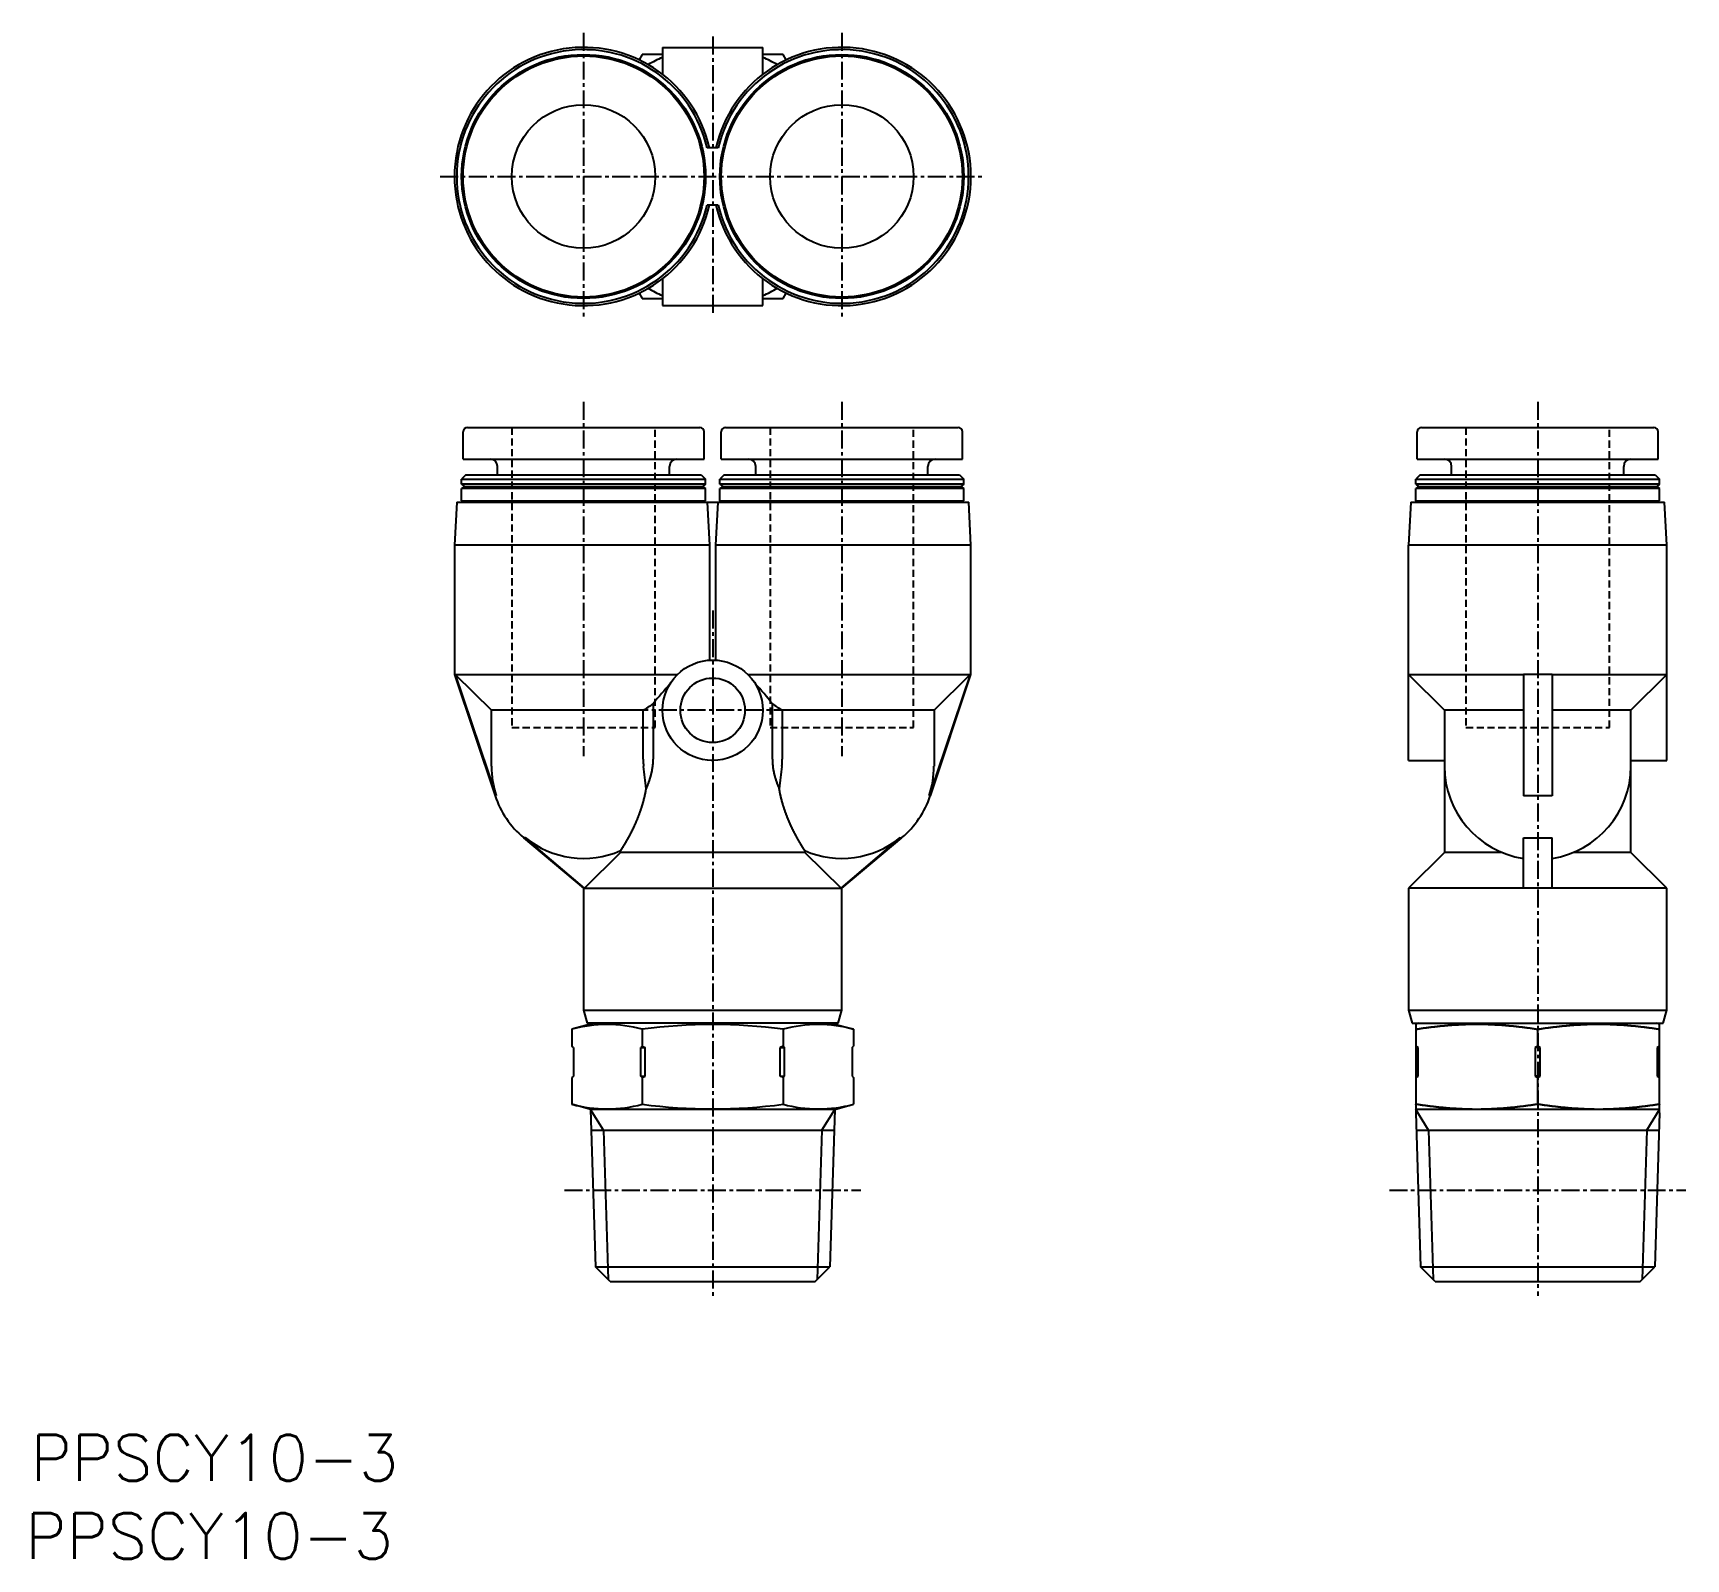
# Model space of a CAD drawing. Extents: x -5 to 111, y -21 to 86.
import ezdxf

# ---------------------------------------------------------------- set-up
doc = ezdxf.new("R2010")
doc.units = 0
doc.linetypes.add('CENTER', pattern=[2, 1.25, -0.25, 0.25, -0.25])
doc.linetypes.add('DASHED', pattern=[0.75, 0.5, -0.25])
doc.layers.get('0').update_dxf_attribs({"linetype": 'CONTINUOUS'})
doc.layers.add('CENTER', color=1, linetype='CENTER')
doc.styles.get("Standard").update_dxf_attribs({"font": 'txt.shx'})

msp = doc.modelspace()

# ---------------------------------------------------------------- texts
at = {"color": 7, "linetype": 'CONTINUOUS'}
for p in [(-4.73, -15.32), (-5.1, -20.77)]:
    msp.add_text('PPSCY10-3', height=3.2, dxfattribs=at).set_placement(p)

# ---------------------------------------------------------------- linework, layer by layer
at = {"color": 7, "linetype": 'CONTINUOUS'}
for p, q in [((39.32, 84.57), (39.32, 82.69)), ((39.32, 84.57), (46.32, 84.57)), ((46.32, 82.69), (46.32, 84.57)), ((37.91, 84.07), (37.7, 83.69)), ((39.32, 84.07), (37.91, 84.07)), ((47.73, 84.07), (46.32, 84.07)), ((47.95, 83.69), (47.73, 84.07)), ((43.21, 77.57), (42.44, 77.57)), ((43.21, 73.57), (42.44, 73.57)), ((39.32, 68.44), (39.32, 66.57)), ((39.32, 68.44), (39.32, 66.57)), ((46.32, 66.57), (46.32, 68.44)), ((37.7, 67.44), (37.91, 67.07)), ((37.91, 67.07), (39.32, 67.07)), ((46.32, 67.07), (47.73, 67.07)), ((47.73, 67.07), (47.95, 67.44)), ((39.32, 66.57), (46.32, 66.57)), ((39.32, 66.57), (46.32, 66.57)), ((25.42, 55.87), (25.42, 57.77)), ((25.72, 58.07), (41.92, 58.07)), ((42.22, 55.87), (42.22, 57.77)), ((43.42, 55.87), (43.42, 57.77)), ((43.72, 58.07), (59.92, 58.07)), ((60.22, 55.87), (60.22, 57.77)), ((91.92, 55.87), (91.92, 57.77)), ((92.22, 58.07), (108.42, 58.07)), ((108.72, 55.87), (108.72, 57.77)), ((25.42, 55.87), (42.22, 55.87)), ((27.82, 54.77), (27.82, 55.37)), ((39.82, 54.77), (39.82, 55.37)), ((43.42, 55.87), (60.22, 55.87)), ((45.82, 54.77), (45.82, 55.37)), ((57.82, 54.77), (57.82, 55.37)), ((91.92, 55.87), (108.72, 55.87)), ((94.32, 54.77), (94.32, 55.37)), ((106.32, 54.77), (106.32, 55.37)), ((25.62, 54.77), (25.32, 54.47)), ((25.32, 54.47), (42.32, 54.47)), ((25.32, 54.12), (25.32, 54.47)), ((25.62, 54.77), (42.02, 54.77)), ((42.02, 54.77), (42.32, 54.47)), ((42.32, 54.12), (42.32, 54.47)), ((43.62, 54.77), (43.32, 54.47)), ((43.32, 54.47), (60.32, 54.47)), ((43.32, 54.12), (43.32, 54.47)), ((43.62, 54.77), (60.02, 54.77)), ((60.02, 54.77), (60.32, 54.47)), ((60.32, 54.12), (60.32, 54.47)), ((92.12, 54.77), (91.82, 54.47)), ((91.82, 54.47), (108.82, 54.47)), ((91.82, 54.12), (91.82, 54.47)), ((92.12, 54.77), (108.52, 54.77)), ((108.52, 54.77), (108.82, 54.47)), ((108.82, 54.12), (108.82, 54.47)), ((42.32, 54.12), (25.32, 54.12)), ((25.32, 54.12), (25.52, 53.97)), ((25.52, 53.97), (25.32, 53.82)), ((42.32, 53.82), (25.32, 53.82)), ((25.32, 52.97), (25.32, 53.82)), ((25.52, 53.97), (42.12, 53.97)), ((42.32, 54.12), (42.12, 53.97)), ((42.12, 53.97), (42.32, 53.82)), ((42.32, 52.97), (42.32, 53.82)), ((60.32, 54.12), (43.32, 54.12)), ((43.32, 54.12), (43.52, 53.97)), ((43.52, 53.97), (43.32, 53.82)), ((60.32, 53.82), (43.32, 53.82)), ((43.32, 52.97), (43.32, 53.82)), ((43.52, 53.97), (60.12, 53.97)), ((60.32, 54.12), (60.12, 53.97)), ((60.12, 53.97), (60.32, 53.82)), ((60.32, 52.97), (60.32, 53.82)), ((108.82, 54.12), (91.82, 54.12)), ((91.82, 54.12), (92.02, 53.97)), ((92.02, 53.97), (91.82, 53.82)), ((108.82, 53.82), (91.82, 53.82)), ((91.82, 52.97), (91.82, 53.82)), ((92.02, 53.97), (108.62, 53.97)), ((108.82, 54.12), (108.62, 53.97)), ((108.62, 53.97), (108.82, 53.82)), ((108.82, 52.97), (108.82, 53.82)), ((24.98, 52.87), (24.82, 49.87)), ((24.98, 52.87), (60.67, 52.87)), ((25.32, 52.97), (42.32, 52.97)), ((25.42, 52.87), (25.32, 52.97)), ((42.22, 52.87), (42.32, 52.97)), ((42.44, 52.87), (42.6, 49.87)), ((43.05, 49.87), (43.21, 52.87)), ((43.32, 52.97), (60.32, 52.97)), ((43.42, 52.87), (43.32, 52.97)), ((60.22, 52.87), (60.32, 52.97)), ((60.82, 49.87), (60.67, 52.87)), ((91.48, 52.87), (91.32, 49.87)), ((91.48, 52.87), (109.17, 52.87)), ((91.82, 52.97), (108.82, 52.97)), ((91.92, 52.87), (91.82, 52.97)), ((108.72, 52.87), (108.82, 52.97)), ((109.32, 49.87), (109.17, 52.87)), ((42.6, 49.87), (24.82, 49.87)), ((24.82, 49.87), (24.82, 40.87)), ((42.6, 49.87), (42.6, 41.86)), ((43.05, 41.86), (43.05, 49.87)), ((60.82, 49.87), (43.05, 49.87)), ((60.82, 40.87), (60.82, 49.87)), ((91.32, 34.87), (91.32, 49.87)), ((109.32, 49.87), (91.32, 49.87)), ((109.32, 34.87), (109.32, 49.87)), ((24.82, 40.87), (27.66, 32.41)), ((24.82, 40.87), (24.88, 40.87)), ((24.88, 40.87), (27.73, 32.42)), ((24.88, 40.87), (27.4, 38.37)), ((24.88, 40.87), (40.37, 40.87)), ((45.27, 40.87), (60.77, 40.87)), ((60.77, 40.87), (57.91, 32.42)), ((57.99, 32.41), (60.82, 40.87)), ((58.25, 38.37), (60.77, 40.87)), ((60.77, 40.87), (60.82, 40.87)), ((91.32, 40.87), (93.82, 38.37)), ((91.32, 40.87), (99.32, 40.87)), ((101.32, 40.87), (99.32, 40.87)), ((99.32, 40.87), (99.32, 32.42)), ((101.32, 40.87), (109.32, 40.87)), ((101.32, 40.87), (101.32, 32.42)), ((106.82, 38.37), (109.32, 40.87)), ((27.4, 34.47), (27.4, 38.37)), ((37.98, 38.37), (27.4, 38.37)), ((37.98, 34.97), (37.98, 38.37)), ((38.67, 38.83), (38.67, 34.97)), ((46.98, 34.97), (46.98, 38.83)), ((47.67, 38.37), (47.67, 34.97)), ((58.25, 38.37), (47.67, 38.37)), ((58.25, 38.37), (58.25, 34.47)), ((93.82, 38.37), (93.82, 28.47)), ((99.32, 38.37), (93.82, 38.37)), ((106.82, 38.37), (101.32, 38.37)), ((106.82, 28.47), (106.82, 38.37)), ((91.32, 34.87), (93.82, 34.87)), ((106.82, 34.87), (109.32, 34.87)), ((29.63, 29.49), (33.82, 25.97)), ((33.88, 25.97), (29.76, 29.49)), ((51.77, 25.97), (55.89, 29.49)), ((51.82, 25.97), (56.01, 29.49)), ((99.32, 25.97), (99.32, 29.49)), ((101.32, 25.97), (101.32, 29.49)), ((33.88, 25.97), (36.4, 28.47)), ((36.4, 28.47), (36.4, 28.58)), ((49.24, 28.47), (36.4, 28.47)), ((49.24, 28.58), (49.24, 28.47)), ((49.24, 28.47), (51.77, 25.97)), ((93.82, 28.47), (91.32, 25.97)), ((97.82, 28.47), (93.82, 28.47)), ((106.82, 28.47), (102.82, 28.47)), ((109.32, 25.97), (106.82, 28.47)), ((33.82, 25.97), (51.82, 25.97)), ((33.82, 25.97), (33.82, 17.47)), ((51.82, 17.47), (51.82, 25.97)), ((109.32, 25.97), (91.32, 25.97)), ((91.32, 25.97), (91.32, 17.47)), ((109.32, 17.47), (109.32, 25.97)), ((33.82, 17.47), (34.07, 16.57)), ((33.82, 17.47), (51.82, 17.47)), ((51.57, 16.57), (51.82, 17.47)), ((91.32, 17.47), (91.57, 16.57)), ((91.32, 17.47), (109.32, 17.47)), ((109.07, 16.57), (109.32, 17.47)), ((34.57, 16.57), (33.01, 16.15)), ((33.01, 16.15), (33.01, 14.97)), ((51.57, 16.57), (34.07, 16.57)), ((37.91, 16.15), (37.91, 14.97)), ((47.73, 16.15), (47.73, 14.97)), ((51.07, 16.57), (52.64, 16.15)), ((52.64, 16.15), (52.64, 14.97)), ((91.57, 16.57), (109.07, 16.57)), ((92.07, 16.57), (91.82, 16.5)), ((91.82, 16.5), (91.82, 10.32)), ((100.32, 14.97), (100.32, 16.15)), ((108.82, 16.5), (108.57, 16.57)), ((108.82, 10.32), (108.82, 16.5)), ((33.11, 14.87), (33.01, 14.97)), ((33.11, 14.87), (33.11, 12.87)), ((37.91, 14.97), (37.81, 14.87)), ((37.81, 12.87), (37.81, 14.87)), ((37.81, 14.87), (38.12, 14.87)), ((37.91, 14.97), (38.12, 14.87)), ((38.12, 12.87), (38.12, 14.87)), ((47.73, 14.97), (47.53, 14.87)), ((47.53, 12.87), (47.53, 14.87)), ((47.53, 14.87), (47.83, 14.87)), ((47.73, 14.97), (47.83, 14.87)), ((47.83, 12.87), (47.83, 14.87)), ((52.54, 14.87), (52.64, 14.97)), ((52.54, 14.87), (52.54, 12.87)), ((92, 14.87), (91.82, 14.97)), ((92, 14.87), (91.82, 14.87)), ((92, 12.87), (92, 14.87)), ((100.32, 14.97), (100.15, 14.87)), ((100.15, 14.87), (100.15, 12.87)), ((100.5, 14.87), (100.15, 14.87)), ((100.5, 14.87), (100.32, 14.97)), ((100.5, 12.87), (100.5, 14.87)), ((108.82, 14.97), (108.65, 14.87)), ((108.65, 14.87), (108.65, 12.87)), ((108.82, 14.87), (108.65, 14.87)), ((33.11, 12.87), (33.01, 12.77)), ((33.01, 12.77), (33.01, 10.92)), ((37.91, 12.77), (37.81, 12.87)), ((37.81, 12.87), (38.12, 12.87)), ((37.91, 12.77), (38.12, 12.87)), ((37.91, 12.77), (37.91, 10.92)), ((47.73, 12.77), (47.53, 12.87)), ((47.53, 12.87), (47.83, 12.87)), ((47.73, 12.77), (47.83, 12.87)), ((47.73, 12.77), (47.73, 10.92)), ((52.54, 12.87), (52.64, 12.77)), ((52.64, 12.77), (52.64, 10.92)), ((91.82, 12.77), (92, 12.87)), ((92, 12.87), (91.82, 12.87)), ((100.15, 12.87), (100.32, 12.77)), ((100.5, 12.87), (100.15, 12.87)), ((100.32, 12.77), (100.5, 12.87)), ((100.32, 10.92), (100.32, 12.77)), ((108.65, 12.87), (108.82, 12.77)), ((108.82, 12.87), (108.65, 12.87)), ((34.31, 10.56), (33.01, 10.92)), ((34.31, 10.56), (34.66, -0.42)), ((51.33, 10.56), (34.31, 10.56)), ((51.33, 10.56), (50.99, -0.42)), ((51.33, 10.56), (52.64, 10.92)), ((108.82, 10.56), (91.82, 10.56)), ((91.82, 10.32), (92.16, -0.42)), ((108.82, 10.32), (108.49, -0.42)), ((34.36, 9.11), (51.28, 9.11)), ((91.86, 9.11), (108.78, 9.11)), ((34.66, -0.42), (50.99, -0.42)), ((35.67, -1.43), (34.66, -0.42)), ((49.97, -1.43), (50.99, -0.42)), ((93.17, -1.43), (92.16, -0.42)), ((92.16, -0.42), (108.49, -0.42)), ((107.47, -1.43), (108.49, -0.42)), ((35.67, -1.43), (49.97, -1.43)), ((93.17, -1.43), (107.47, -1.43))]:
    msp.add_line(p, q, dxfattribs=at)
at = {"color": 3, "linetype": 'DASHED'}
for p, q in [((28.82, 58.07), (28.82, 37.17)), ((38.82, 37.17), (38.82, 58.07)), ((46.82, 58.07), (46.82, 37.17)), ((56.82, 37.17), (56.82, 58.07)), ((95.32, 58.07), (95.32, 37.17)), ((105.32, 37.17), (105.32, 58.07)), ((39.85, 40.21), (39.86, 40.22)), ((45.79, 40.22), (45.82, 40.16)), ((28.82, 37.17), (38.82, 37.17)), ((46.82, 37.17), (56.82, 37.17)), ((95.32, 37.17), (105.32, 37.17)), ((42.83, 34.87), (42.72, 34.87))]:
    msp.add_line(p, q, dxfattribs=at)
at = {"color": 3, "linetype": 'CONTINUOUS'}
for p, q in [((35.22, 9.11), (34.31, 10.56)), ((50.43, 9.11), (51.33, 10.56)), ((92.72, 9.11), (91.82, 10.55)), ((107.93, 9.11), (108.82, 10.55)), ((35.22, 9.11), (35.54, -1.3)), ((50.43, 9.11), (50.1, -1.3)), ((92.72, 9.11), (93.04, -1.3)), ((107.93, 9.11), (107.6, -1.3))]:
    msp.add_line(p, q, dxfattribs=at)
at = {"color": 7}
for points in [[(38.19, 32.91, 0), (38.19, 32.91, 0), (38.19, 32.91, 0), (38.19, 32.92, 0), (38.19, 32.92, 0), (38.19, 32.92, 0), (38.2, 32.93, 0), (38.2, 32.93, 0), (38.2, 32.93, 0), (38.2, 32.94, 0), (38.2, 32.94, 0), (38.2, 32.94, 0), (38.2, 32.95, 0), (38.21, 32.95, 0), (38.21, 32.95, 0), (38.21, 32.96, 0), (38.21, 32.96, 0), (38.21, 32.96, 0), (38.21, 32.97, 0), (38.21, 32.97, 0), (38.22, 32.97, 0), (38.22, 32.98, 0), (38.22, 32.98, 0), (38.22, 32.98, 0), (38.22, 32.99, 0), (38.22, 32.99, 0), (38.22, 32.99, 0), (38.23, 33, 0), (38.23, 33, 0), (38.23, 33, 0), (38.23, 33, 0), (38.23, 33.01, 0), (38.23, 33.01, 0), (38.23, 33.01, 0), (38.24, 33.02, 0), (38.24, 33.02, 0), (38.24, 33.02, 0), (38.24, 33.03, 0), (38.24, 33.03, 0), (38.24, 33.03, 0), (38.24, 33.04, 0), (38.24, 33.04, 0), (38.25, 33.04, 0), (38.25, 33.05, 0), (38.25, 33.05, 0), (38.25, 33.05, 0), (38.25, 33.06, 0), (38.25, 33.06, 0), (38.25, 33.06, 0), (38.26, 33.07, 0), (38.26, 33.07, 0), (38.26, 33.07, 0), (38.26, 33.08, 0), (38.26, 33.08, 0), (38.26, 33.08, 0), (38.26, 33.09, 0), (38.27, 33.09, 0), (38.27, 33.09, 0), (38.27, 33.1, 0), (38.27, 33.1, 0), (38.27, 33.1, 0), (38.27, 33.11, 0), (38.27, 33.11, 0), (38.27, 33.11, 0), (38.28, 33.11, 0), (38.28, 33.12, 0), (38.28, 33.12, 0), (38.28, 33.12, 0), (38.28, 33.13, 0), (38.28, 33.13, 0), (38.28, 33.13, 0), (38.28, 33.14, 0), (38.29, 33.14, 0), (38.29, 33.14, 0), (38.29, 33.15, 0), (38.29, 33.15, 0), (38.29, 33.15, 0), (38.29, 33.16, 0), (38.29, 33.16, 0), (38.3, 33.16, 0), (38.3, 33.17, 0), (38.3, 33.17, 0), (38.3, 33.17, 0), (38.3, 33.18, 0), (38.3, 33.18, 0), (38.3, 33.18, 0), (38.3, 33.19, 0), (38.31, 33.19, 0), (38.31, 33.19, 0), (38.31, 33.2, 0), (38.31, 33.2, 0), (38.31, 33.2, 0), (38.31, 33.21, 0), (38.31, 33.21, 0), (38.31, 33.21, 0), (38.32, 33.22, 0), (38.32, 33.22, 0), (38.32, 33.22, 0), (38.32, 33.23, 0), (38.32, 33.23, 0), (38.32, 33.23, 0), (38.32, 33.24, 0), (38.32, 33.24, 0), (38.33, 33.24, 0), (38.33, 33.25, 0), (38.33, 33.25, 0), (38.33, 33.25, 0), (38.33, 33.26, 0), (38.33, 33.26, 0), (38.33, 33.26, 0), (38.33, 33.27, 0), (38.34, 33.27, 0), (38.34, 33.27, 0), (38.34, 33.27, 0), (38.34, 33.28, 0), (38.34, 33.28, 0), (38.34, 33.28, 0), (38.34, 33.29, 0), (38.34, 33.29, 0), (38.35, 33.29, 0), (38.35, 33.3, 0), (38.35, 33.3, 0), (38.35, 33.3, 0), (38.35, 33.31, 0), (38.35, 33.31, 0), (38.35, 33.31, 0), (38.35, 33.32, 0), (38.36, 33.32, 0), (38.36, 33.32, 0), (38.36, 33.33, 0), (38.36, 33.33, 0), (38.36, 33.33, 0), (38.36, 33.34, 0), (38.36, 33.34, 0), (38.36, 33.34, 0), (38.37, 33.35, 0), (38.37, 33.35, 0), (38.37, 33.35, 0), (38.37, 33.36, 0), (38.37, 33.36, 0), (38.37, 33.36, 0), (38.37, 33.37, 0), (38.37, 33.37, 0), (38.37, 33.37, 0), (38.38, 33.38, 0), (38.38, 33.38, 0), (38.38, 33.38, 0), (38.38, 33.39, 0), (38.38, 33.39, 0), (38.38, 33.39, 0), (38.38, 33.4, 0), (38.38, 33.4, 0), (38.39, 33.4, 0), (38.39, 33.41, 0), (38.39, 33.41, 0), (38.39, 33.41, 0), (38.39, 33.42, 0), (38.39, 33.42, 0), (38.39, 33.42, 0), (38.39, 33.43, 0), (38.39, 33.43, 0), (38.4, 33.43, 0), (38.4, 33.44, 0), (38.4, 33.44, 0), (38.4, 33.44, 0), (38.4, 33.45, 0), (38.4, 33.45, 0), (38.4, 33.45, 0), (38.4, 33.46, 0), (38.4, 33.46, 0), (38.41, 33.46, 0), (38.41, 33.47, 0), (38.41, 33.47, 0), (38.41, 33.47, 0), (38.41, 33.48, 0), (38.41, 33.48, 0), (38.41, 33.48, 0), (38.41, 33.49, 0), (38.41, 33.49, 0), (38.42, 33.49, 0), (38.42, 33.5, 0), (38.42, 33.5, 0), (38.42, 33.5, 0), (38.42, 33.51, 0), (38.42, 33.51, 0), (38.42, 33.51, 0), (38.42, 33.52, 0), (38.42, 33.52, 0), (38.43, 33.52, 0), (38.43, 33.53, 0), (38.43, 33.53, 0), (38.43, 33.53, 0), (38.43, 33.54, 0), (38.43, 33.54, 0), (38.43, 33.54, 0), (38.43, 33.55, 0), (38.43, 33.55, 0), (38.44, 33.55, 0), (38.44, 33.56, 0), (38.44, 33.56, 0), (38.44, 33.56, 0), (38.44, 33.57, 0), (38.44, 33.57, 0), (38.44, 33.57, 0), (38.44, 33.58, 0), (38.44, 33.58, 0), (38.45, 33.58, 0), (38.45, 33.59, 0), (38.45, 33.59, 0), (38.45, 33.59, 0), (38.45, 33.6, 0), (38.45, 33.6, 0), (38.45, 33.6, 0), (38.45, 33.61, 0), (38.45, 33.61, 0), (38.45, 33.61, 0), (38.46, 33.62, 0), (38.46, 33.62, 0), (38.46, 33.62, 0), (38.46, 33.63, 0), (38.46, 33.63, 0), (38.46, 33.63, 0), (38.46, 33.64, 0), (38.46, 33.64, 0), (38.46, 33.64, 0), (38.46, 33.65, 0), (38.47, 33.65, 0), (38.47, 33.65, 0), (38.47, 33.66, 0), (38.47, 33.66, 0), (38.47, 33.66, 0), (38.47, 33.67, 0), (38.47, 33.67, 0), (38.47, 33.67, 0), (38.47, 33.68, 0), (38.47, 33.68, 0), (38.48, 33.68, 0), (38.48, 33.69, 0), (38.48, 33.69, 0), (38.48, 33.69, 0), (38.48, 33.7, 0), (38.48, 33.7, 0), (38.48, 33.7, 0), (38.48, 33.71, 0), (38.48, 33.71, 0), (38.48, 33.71, 0), (38.49, 33.72, 0), (38.49, 33.72, 0), (38.49, 33.72, 0), (38.49, 33.73, 0), (38.49, 33.73, 0), (38.49, 33.73, 0), (38.49, 33.74, 0), (38.49, 33.74, 0), (38.49, 33.74, 0), (38.49, 33.75, 0), (38.5, 33.75, 0), (38.5, 33.75, 0), (38.5, 33.76, 0), (38.5, 33.76, 0), (38.5, 33.76, 0), (38.5, 33.77, 0), (38.5, 33.77, 0), (38.5, 33.77, 0), (38.5, 33.78, 0), (38.5, 33.78, 0), (38.5, 33.78, 0), (38.51, 33.79, 0), (38.51, 33.79, 0), (38.51, 33.79, 0), (38.51, 33.8, 0), (38.51, 33.8, 0), (38.51, 33.8, 0), (38.51, 33.81, 0), (38.51, 33.81, 0), (38.51, 33.81, 0), (38.51, 33.82, 0), (38.51, 33.82, 0), (38.52, 33.83, 0), (38.52, 33.83, 0), (38.52, 33.83, 0), (38.52, 33.84, 0), (38.52, 33.84, 0), (38.52, 33.84, 0), (38.52, 33.85, 0), (38.52, 33.85, 0), (38.52, 33.85, 0), (38.52, 33.86, 0), (38.52, 33.86, 0), (38.53, 33.86, 0), (38.53, 33.87, 0), (38.53, 33.87, 0), (38.53, 33.87, 0), (38.53, 33.88, 0), (38.53, 33.88, 0), (38.53, 33.88, 0), (38.53, 33.89, 0), (38.53, 33.89, 0), (38.53, 33.89, 0), (38.53, 33.9, 0), (38.53, 33.9, 0), (38.54, 33.9, 0), (38.54, 33.91, 0), (38.54, 33.91, 0), (38.54, 33.91, 0), (38.54, 33.92, 0), (38.54, 33.92, 0), (38.54, 33.92, 0), (38.54, 33.93, 0), (38.54, 33.93, 0), (38.54, 33.93, 0), (38.54, 33.94, 0), (38.54, 33.94, 0), (38.55, 33.94, 0), (38.55, 33.95, 0), (38.55, 33.95, 0), (38.55, 33.95, 0), (38.55, 33.96, 0), (38.55, 33.96, 0), (38.55, 33.96, 0), (38.55, 33.97, 0), (38.55, 33.97, 0), (38.55, 33.97, 0), (38.55, 33.98, 0), (38.55, 33.98, 0), (38.56, 33.99, 0), (38.56, 33.99, 0), (38.56, 33.99, 0), (38.56, 34, 0), (38.56, 34, 0), (38.56, 34, 0), (38.56, 34.01, 0), (38.56, 34.01, 0), (38.56, 34.01, 0), (38.56, 34.02, 0), (38.56, 34.02, 0), (38.56, 34.02, 0), (38.56, 34.03, 0), (38.57, 34.03, 0), (38.57, 34.03, 0), (38.57, 34.04, 0), (38.57, 34.04, 0), (38.57, 34.04, 0), (38.57, 34.05, 0), (38.57, 34.05, 0), (38.57, 34.05, 0), (38.57, 34.06, 0), (38.57, 34.06, 0), (38.57, 34.06, 0), (38.57, 34.07, 0), (38.57, 34.07, 0), (38.57, 34.07, 0), (38.58, 34.08, 0), (38.58, 34.08, 0), (38.58, 34.08, 0), (38.58, 34.09, 0), (38.58, 34.09, 0), (38.58, 34.09, 0), (38.58, 34.1, 0), (38.58, 34.1, 0), (38.58, 34.11, 0), (38.58, 34.11, 0), (38.58, 34.11, 0), (38.58, 34.12, 0), (38.58, 34.12, 0), (38.58, 34.12, 0), (38.59, 34.13, 0), (38.59, 34.13, 0), (38.59, 34.13, 0), (38.59, 34.14, 0), (38.59, 34.14, 0), (38.59, 34.14, 0), (38.59, 34.15, 0), (38.59, 34.15, 0), (38.59, 34.15, 0), (38.59, 34.16, 0), (38.59, 34.16, 0), (38.59, 34.16, 0), (38.59, 34.17, 0), (38.59, 34.17, 0), (38.59, 34.17, 0), (38.6, 34.18, 0), (38.6, 34.18, 0), (38.6, 34.18, 0), (38.6, 34.19, 0), (38.6, 34.19, 0), (38.6, 34.19, 0), (38.6, 34.2, 0), (38.6, 34.2, 0), (38.6, 34.2, 0), (38.6, 34.21, 0), (38.6, 34.21, 0), (38.6, 34.22, 0), (38.6, 34.22, 0), (38.6, 34.22, 0), (38.6, 34.23, 0), (38.6, 34.23, 0), (38.6, 34.23, 0), (38.61, 34.24, 0), (38.61, 34.24, 0), (38.61, 34.24, 0), (38.61, 34.25, 0), (38.61, 34.25, 0), (38.61, 34.25, 0), (38.61, 34.26, 0), (38.61, 34.26, 0), (38.61, 34.26, 0), (38.61, 34.27, 0), (38.61, 34.27, 0), (38.61, 34.27, 0), (38.61, 34.28, 0), (38.61, 34.28, 0), (38.61, 34.28, 0), (38.61, 34.29, 0), (38.61, 34.29, 0), (38.62, 34.29, 0), (38.62, 34.3, 0), (38.62, 34.3, 0), (38.62, 34.31, 0), (38.62, 34.31, 0), (38.62, 34.31, 0), (38.62, 34.32, 0), (38.62, 34.32, 0), (38.62, 34.32, 0), (38.62, 34.33, 0), (38.62, 34.33, 0), (38.62, 34.33, 0), (38.62, 34.34, 0), (38.62, 34.34, 0), (38.62, 34.34, 0), (38.62, 34.35, 0), (38.62, 34.35, 0), (38.62, 34.35, 0), (38.62, 34.36, 0), (38.63, 34.36, 0), (38.63, 34.36, 0), (38.63, 34.37, 0), (38.63, 34.37, 0), (38.63, 34.37, 0), (38.63, 34.38, 0), (38.63, 34.38, 0), (38.63, 34.38, 0), (38.63, 34.39, 0), (38.63, 34.39, 0), (38.63, 34.4, 0), (38.63, 34.4, 0), (38.63, 34.4, 0), (38.63, 34.41, 0), (38.63, 34.41, 0), (38.63, 34.41, 0), (38.63, 34.42, 0), (38.63, 34.42, 0), (38.63, 34.42, 0), (38.63, 34.43, 0), (38.63, 34.43, 0), (38.64, 34.43, 0), (38.64, 34.44, 0), (38.64, 34.44, 0), (38.64, 34.44, 0), (38.64, 34.45, 0), (38.64, 34.45, 0), (38.64, 34.45, 0), (38.64, 34.46, 0), (38.64, 34.46, 0), (38.64, 34.46, 0), (38.64, 34.47, 0), (38.64, 34.47, 0), (38.64, 34.48, 0), (38.64, 34.48, 0), (38.64, 34.48, 0), (38.64, 34.49, 0), (38.64, 34.49, 0), (38.64, 34.49, 0), (38.64, 34.5, 0), (38.64, 34.5, 0), (38.64, 34.5, 0), (38.64, 34.51, 0), (38.64, 34.51, 0), (38.64, 34.51, 0), (38.65, 34.52, 0), (38.65, 34.52, 0), (38.65, 34.52, 0), (38.65, 34.53, 0), (38.65, 34.53, 0), (38.65, 34.53, 0), (38.65, 34.54, 0), (38.65, 34.54, 0), (38.65, 34.55, 0), (38.65, 34.55, 0), (38.65, 34.55, 0), (38.65, 34.56, 0), (38.65, 34.56, 0), (38.65, 34.56, 0), (38.65, 34.57, 0), (38.65, 34.57, 0), (38.65, 34.57, 0), (38.65, 34.58, 0), (38.65, 34.58, 0), (38.65, 34.58, 0), (38.65, 34.59, 0), (38.65, 34.59, 0), (38.65, 34.59, 0), (38.65, 34.6, 0), (38.65, 34.6, 0), (38.65, 34.6, 0), (38.65, 34.61, 0), (38.65, 34.61, 0), (38.65, 34.61, 0), (38.65, 34.62, 0), (38.66, 34.62, 0), (38.66, 34.63, 0), (38.66, 34.63, 0), (38.66, 34.63, 0), (38.66, 34.64, 0), (38.66, 34.64, 0), (38.66, 34.64, 0), (38.66, 34.65, 0), (38.66, 34.65, 0), (38.66, 34.65, 0), (38.66, 34.66, 0), (38.66, 34.66, 0), (38.66, 34.66, 0), (38.66, 34.67, 0), (38.66, 34.67, 0), (38.66, 34.67, 0), (38.66, 34.68, 0), (38.66, 34.68, 0), (38.66, 34.68, 0), (38.66, 34.69, 0), (38.66, 34.69, 0), (38.66, 34.7, 0), (38.66, 34.7, 0), (38.66, 34.7, 0), (38.66, 34.71, 0), (38.66, 34.71, 0), (38.66, 34.71, 0), (38.66, 34.72, 0), (38.66, 34.72, 0), (38.66, 34.72, 0), (38.66, 34.73, 0), (38.66, 34.73, 0), (38.66, 34.73, 0), (38.66, 34.74, 0), (38.66, 34.74, 0), (38.66, 34.74, 0), (38.66, 34.75, 0), (38.66, 34.75, 0), (38.66, 34.75, 0), (38.66, 34.76, 0), (38.66, 34.76, 0), (38.66, 34.77, 0), (38.66, 34.77, 0), (38.66, 34.77, 0), (38.66, 34.78, 0), (38.66, 34.78, 0), (38.67, 34.78, 0), (38.67, 34.79, 0), (38.67, 34.79, 0), (38.67, 34.79, 0), (38.67, 34.8, 0), (38.67, 34.8, 0), (38.67, 34.8, 0), (38.67, 34.81, 0), (38.67, 34.81, 0), (38.67, 34.81, 0), (38.67, 34.82, 0), (38.67, 34.82, 0), (38.67, 34.82, 0), (38.67, 34.83, 0), (38.67, 34.83, 0), (38.67, 34.84, 0), (38.67, 34.84, 0), (38.67, 34.84, 0), (38.67, 34.85, 0), (38.67, 34.85, 0), (38.67, 34.85, 0), (38.67, 34.86, 0), (38.67, 34.86, 0), (38.67, 34.86, 0), (38.67, 34.87, 0), (38.67, 34.87, 0), (38.67, 34.87, 0), (38.67, 34.88, 0), (38.67, 34.88, 0), (38.67, 34.88, 0), (38.67, 34.89, 0), (38.67, 34.89, 0), (38.67, 34.89, 0), (38.67, 34.9, 0), (38.67, 34.9, 0), (38.67, 34.91, 0), (38.67, 34.91, 0), (38.67, 34.91, 0), (38.67, 34.92, 0), (38.67, 34.92, 0), (38.67, 34.92, 0), (38.67, 34.93, 0), (38.67, 34.93, 0), (38.67, 34.93, 0), (38.67, 34.94, 0), (38.67, 34.94, 0), (38.67, 34.94, 0), (38.67, 34.95, 0), (38.67, 34.95, 0), (38.67, 34.95, 0), (38.67, 34.96, 0), (38.67, 34.96, 0), (38.67, 34.97, 0)], [(46.98, 34.97, 0), (46.98, 34.96, 0), (46.98, 34.96, 0), (46.98, 34.95, 0), (46.98, 34.95, 0), (46.98, 34.95, 0), (46.98, 34.94, 0), (46.98, 34.94, 0), (46.98, 34.94, 0), (46.98, 34.93, 0), (46.98, 34.93, 0), (46.98, 34.93, 0), (46.98, 34.92, 0), (46.98, 34.92, 0), (46.98, 34.92, 0), (46.98, 34.91, 0), (46.98, 34.91, 0), (46.98, 34.91, 0), (46.98, 34.9, 0), (46.98, 34.9, 0), (46.98, 34.89, 0), (46.98, 34.89, 0), (46.98, 34.89, 0), (46.98, 34.88, 0), (46.98, 34.88, 0), (46.98, 34.88, 0), (46.98, 34.87, 0), (46.98, 34.87, 0), (46.98, 34.87, 0), (46.98, 34.86, 0), (46.98, 34.86, 0), (46.98, 34.86, 0), (46.98, 34.85, 0), (46.98, 34.85, 0), (46.98, 34.85, 0), (46.98, 34.84, 0), (46.98, 34.84, 0), (46.98, 34.84, 0), (46.98, 34.83, 0), (46.98, 34.83, 0), (46.98, 34.82, 0), (46.98, 34.82, 0), (46.98, 34.82, 0), (46.98, 34.81, 0), (46.98, 34.81, 0), (46.98, 34.81, 0), (46.98, 34.8, 0), (46.98, 34.8, 0), (46.98, 34.8, 0), (46.98, 34.79, 0), (46.98, 34.79, 0), (46.98, 34.79, 0), (46.98, 34.78, 0), (46.98, 34.78, 0), (46.98, 34.78, 0), (46.98, 34.77, 0), (46.98, 34.77, 0), (46.98, 34.77, 0), (46.98, 34.76, 0), (46.98, 34.76, 0), (46.98, 34.75, 0), (46.98, 34.75, 0), (46.98, 34.75, 0), (46.98, 34.74, 0), (46.98, 34.74, 0), (46.98, 34.74, 0), (46.98, 34.73, 0), (46.98, 34.73, 0), (46.98, 34.73, 0), (46.98, 34.72, 0), (46.98, 34.72, 0), (46.98, 34.72, 0), (46.98, 34.71, 0), (46.98, 34.71, 0), (46.98, 34.71, 0), (46.98, 34.7, 0), (46.98, 34.7, 0), (46.98, 34.7, 0), (46.98, 34.69, 0), (46.98, 34.69, 0), (46.99, 34.68, 0), (46.99, 34.68, 0), (46.99, 34.68, 0), (46.99, 34.67, 0), (46.99, 34.67, 0), (46.99, 34.67, 0), (46.99, 34.66, 0), (46.99, 34.66, 0), (46.99, 34.66, 0), (46.99, 34.65, 0), (46.99, 34.65, 0), (46.99, 34.65, 0), (46.99, 34.64, 0), (46.99, 34.64, 0), (46.99, 34.64, 0), (46.99, 34.63, 0), (46.99, 34.63, 0), (46.99, 34.63, 0), (46.99, 34.62, 0), (46.99, 34.62, 0), (46.99, 34.61, 0), (46.99, 34.61, 0), (46.99, 34.61, 0), (46.99, 34.6, 0), (46.99, 34.6, 0), (46.99, 34.6, 0), (46.99, 34.59, 0), (46.99, 34.59, 0), (46.99, 34.59, 0), (46.99, 34.58, 0), (46.99, 34.58, 0), (46.99, 34.58, 0), (46.99, 34.57, 0), (46.99, 34.57, 0), (46.99, 34.57, 0), (47, 34.56, 0), (47, 34.56, 0), (47, 34.56, 0), (47, 34.55, 0), (47, 34.55, 0), (47, 34.55, 0), (47, 34.54, 0), (47, 34.54, 0), (47, 34.53, 0), (47, 34.53, 0), (47, 34.53, 0), (47, 34.52, 0), (47, 34.52, 0), (47, 34.52, 0), (47, 34.51, 0), (47, 34.51, 0), (47, 34.51, 0), (47, 34.5, 0), (47, 34.5, 0), (47, 34.5, 0), (47, 34.49, 0), (47, 34.49, 0), (47, 34.49, 0), (47, 34.48, 0), (47, 34.48, 0), (47, 34.48, 0), (47, 34.47, 0), (47.01, 34.47, 0), (47.01, 34.46, 0), (47.01, 34.46, 0), (47.01, 34.46, 0), (47.01, 34.45, 0), (47.01, 34.45, 0), (47.01, 34.45, 0), (47.01, 34.44, 0), (47.01, 34.44, 0), (47.01, 34.44, 0), (47.01, 34.43, 0), (47.01, 34.43, 0), (47.01, 34.43, 0), (47.01, 34.42, 0), (47.01, 34.42, 0), (47.01, 34.42, 0), (47.01, 34.41, 0), (47.01, 34.41, 0), (47.01, 34.41, 0), (47.01, 34.4, 0), (47.01, 34.4, 0), (47.01, 34.4, 0), (47.02, 34.39, 0), (47.02, 34.39, 0), (47.02, 34.38, 0), (47.02, 34.38, 0), (47.02, 34.38, 0), (47.02, 34.37, 0), (47.02, 34.37, 0), (47.02, 34.37, 0), (47.02, 34.36, 0), (47.02, 34.36, 0), (47.02, 34.36, 0), (47.02, 34.35, 0), (47.02, 34.35, 0), (47.02, 34.35, 0), (47.02, 34.34, 0), (47.02, 34.34, 0), (47.02, 34.34, 0), (47.02, 34.33, 0), (47.02, 34.33, 0), (47.02, 34.33, 0), (47.03, 34.32, 0), (47.03, 34.32, 0), (47.03, 34.32, 0), (47.03, 34.31, 0), (47.03, 34.31, 0), (47.03, 34.31, 0), (47.03, 34.3, 0), (47.03, 34.3, 0), (47.03, 34.29, 0), (47.03, 34.29, 0), (47.03, 34.29, 0), (47.03, 34.28, 0), (47.03, 34.28, 0), (47.03, 34.28, 0), (47.03, 34.27, 0), (47.03, 34.27, 0), (47.03, 34.27, 0), (47.03, 34.26, 0), (47.04, 34.26, 0), (47.04, 34.26, 0), (47.04, 34.25, 0), (47.04, 34.25, 0), (47.04, 34.25, 0), (47.04, 34.24, 0), (47.04, 34.24, 0), (47.04, 34.24, 0), (47.04, 34.23, 0), (47.04, 34.23, 0), (47.04, 34.23, 0), (47.04, 34.22, 0), (47.04, 34.22, 0), (47.04, 34.22, 0), (47.04, 34.21, 0), (47.04, 34.21, 0), (47.04, 34.2, 0), (47.05, 34.2, 0), (47.05, 34.2, 0), (47.05, 34.19, 0), (47.05, 34.19, 0), (47.05, 34.19, 0), (47.05, 34.18, 0), (47.05, 34.18, 0), (47.05, 34.18, 0), (47.05, 34.17, 0), (47.05, 34.17, 0), (47.05, 34.17, 0), (47.05, 34.16, 0), (47.05, 34.16, 0), (47.05, 34.16, 0), (47.05, 34.15, 0), (47.05, 34.15, 0), (47.06, 34.15, 0), (47.06, 34.14, 0), (47.06, 34.14, 0), (47.06, 34.14, 0), (47.06, 34.13, 0), (47.06, 34.13, 0), (47.06, 34.13, 0), (47.06, 34.12, 0), (47.06, 34.12, 0), (47.06, 34.12, 0), (47.06, 34.11, 0), (47.06, 34.11, 0), (47.06, 34.11, 0), (47.06, 34.1, 0), (47.07, 34.1, 0), (47.07, 34.09, 0), (47.07, 34.09, 0), (47.07, 34.09, 0), (47.07, 34.08, 0), (47.07, 34.08, 0), (47.07, 34.08, 0), (47.07, 34.07, 0), (47.07, 34.07, 0), (47.07, 34.07, 0), (47.07, 34.06, 0), (47.07, 34.06, 0), (47.07, 34.06, 0), (47.07, 34.05, 0), (47.08, 34.05, 0), (47.08, 34.05, 0), (47.08, 34.04, 0), (47.08, 34.04, 0), (47.08, 34.04, 0), (47.08, 34.03, 0), (47.08, 34.03, 0), (47.08, 34.03, 0), (47.08, 34.02, 0), (47.08, 34.02, 0), (47.08, 34.02, 0), (47.08, 34.01, 0), (47.08, 34.01, 0), (47.09, 34.01, 0), (47.09, 34, 0), (47.09, 34, 0), (47.09, 34, 0), (47.09, 33.99, 0), (47.09, 33.99, 0), (47.09, 33.99, 0), (47.09, 33.98, 0), (47.09, 33.98, 0), (47.09, 33.97, 0), (47.09, 33.97, 0), (47.09, 33.97, 0), (47.09, 33.96, 0), (47.1, 33.96, 0), (47.1, 33.96, 0), (47.1, 33.95, 0), (47.1, 33.95, 0), (47.1, 33.95, 0), (47.1, 33.94, 0), (47.1, 33.94, 0), (47.1, 33.94, 0), (47.1, 33.93, 0), (47.1, 33.93, 0), (47.1, 33.93, 0), (47.1, 33.92, 0), (47.11, 33.92, 0), (47.11, 33.92, 0), (47.11, 33.91, 0), (47.11, 33.91, 0), (47.11, 33.91, 0), (47.11, 33.9, 0), (47.11, 33.9, 0), (47.11, 33.9, 0), (47.11, 33.89, 0), (47.11, 33.89, 0), (47.11, 33.89, 0), (47.11, 33.88, 0), (47.12, 33.88, 0), (47.12, 33.88, 0), (47.12, 33.87, 0), (47.12, 33.87, 0), (47.12, 33.87, 0), (47.12, 33.86, 0), (47.12, 33.86, 0), (47.12, 33.86, 0), (47.12, 33.85, 0), (47.12, 33.85, 0), (47.12, 33.85, 0), (47.12, 33.84, 0), (47.13, 33.84, 0), (47.13, 33.84, 0), (47.13, 33.83, 0), (47.13, 33.83, 0), (47.13, 33.83, 0), (47.13, 33.82, 0), (47.13, 33.82, 0), (47.13, 33.81, 0), (47.13, 33.81, 0), (47.13, 33.81, 0), (47.13, 33.8, 0), (47.14, 33.8, 0), (47.14, 33.8, 0), (47.14, 33.79, 0), (47.14, 33.79, 0), (47.14, 33.79, 0), (47.14, 33.78, 0), (47.14, 33.78, 0), (47.14, 33.78, 0), (47.14, 33.77, 0), (47.14, 33.77, 0), (47.14, 33.77, 0), (47.15, 33.76, 0), (47.15, 33.76, 0), (47.15, 33.76, 0), (47.15, 33.75, 0), (47.15, 33.75, 0), (47.15, 33.75, 0), (47.15, 33.74, 0), (47.15, 33.74, 0), (47.15, 33.74, 0), (47.15, 33.73, 0), (47.16, 33.73, 0), (47.16, 33.73, 0), (47.16, 33.72, 0), (47.16, 33.72, 0), (47.16, 33.72, 0), (47.16, 33.71, 0), (47.16, 33.71, 0), (47.16, 33.71, 0), (47.16, 33.7, 0), (47.16, 33.7, 0), (47.16, 33.7, 0), (47.17, 33.69, 0), (47.17, 33.69, 0), (47.17, 33.69, 0), (47.17, 33.68, 0), (47.17, 33.68, 0), (47.17, 33.68, 0), (47.17, 33.67, 0), (47.17, 33.67, 0), (47.17, 33.67, 0), (47.17, 33.66, 0), (47.18, 33.66, 0), (47.18, 33.66, 0), (47.18, 33.65, 0), (47.18, 33.65, 0), (47.18, 33.65, 0), (47.18, 33.64, 0), (47.18, 33.64, 0), (47.18, 33.64, 0), (47.18, 33.63, 0), (47.19, 33.63, 0), (47.19, 33.63, 0), (47.19, 33.62, 0), (47.19, 33.62, 0), (47.19, 33.62, 0), (47.19, 33.61, 0), (47.19, 33.61, 0), (47.19, 33.61, 0), (47.19, 33.6, 0), (47.19, 33.6, 0), (47.2, 33.6, 0), (47.2, 33.59, 0), (47.2, 33.59, 0), (47.2, 33.59, 0), (47.2, 33.58, 0), (47.2, 33.58, 0), (47.2, 33.58, 0), (47.2, 33.57, 0), (47.2, 33.57, 0), (47.2, 33.57, 0), (47.21, 33.56, 0), (47.21, 33.56, 0), (47.21, 33.56, 0), (47.21, 33.55, 0), (47.21, 33.55, 0), (47.21, 33.55, 0), (47.21, 33.54, 0), (47.21, 33.54, 0), (47.21, 33.54, 0), (47.22, 33.53, 0), (47.22, 33.53, 0), (47.22, 33.53, 0), (47.22, 33.52, 0), (47.22, 33.52, 0), (47.22, 33.52, 0), (47.22, 33.51, 0), (47.22, 33.51, 0), (47.22, 33.51, 0), (47.23, 33.5, 0), (47.23, 33.5, 0), (47.23, 33.5, 0), (47.23, 33.49, 0), (47.23, 33.49, 0), (47.23, 33.49, 0), (47.23, 33.48, 0), (47.23, 33.48, 0), (47.23, 33.48, 0), (47.24, 33.47, 0), (47.24, 33.47, 0), (47.24, 33.47, 0), (47.24, 33.46, 0), (47.24, 33.46, 0), (47.24, 33.46, 0), (47.24, 33.45, 0), (47.24, 33.45, 0), (47.24, 33.45, 0), (47.25, 33.44, 0), (47.25, 33.44, 0), (47.25, 33.44, 0), (47.25, 33.43, 0), (47.25, 33.43, 0), (47.25, 33.43, 0), (47.25, 33.42, 0), (47.25, 33.42, 0), (47.26, 33.42, 0), (47.26, 33.41, 0), (47.26, 33.41, 0), (47.26, 33.41, 0), (47.26, 33.4, 0), (47.26, 33.4, 0), (47.26, 33.4, 0), (47.26, 33.39, 0), (47.26, 33.39, 0), (47.27, 33.39, 0), (47.27, 33.38, 0), (47.27, 33.38, 0), (47.27, 33.38, 0), (47.27, 33.37, 0), (47.27, 33.37, 0), (47.27, 33.37, 0), (47.27, 33.36, 0), (47.27, 33.36, 0), (47.28, 33.36, 0), (47.28, 33.35, 0), (47.28, 33.35, 0), (47.28, 33.35, 0), (47.28, 33.34, 0), (47.28, 33.34, 0), (47.28, 33.34, 0), (47.28, 33.33, 0), (47.29, 33.33, 0), (47.29, 33.33, 0), (47.29, 33.32, 0), (47.29, 33.32, 0), (47.29, 33.32, 0), (47.29, 33.31, 0), (47.29, 33.31, 0), (47.29, 33.31, 0), (47.3, 33.3, 0), (47.3, 33.3, 0), (47.3, 33.3, 0), (47.3, 33.29, 0), (47.3, 33.29, 0), (47.3, 33.29, 0), (47.3, 33.28, 0), (47.3, 33.28, 0), (47.31, 33.28, 0), (47.31, 33.27, 0), (47.31, 33.27, 0), (47.31, 33.27, 0), (47.31, 33.27, 0), (47.31, 33.26, 0), (47.31, 33.26, 0), (47.31, 33.26, 0), (47.32, 33.25, 0), (47.32, 33.25, 0), (47.32, 33.25, 0), (47.32, 33.24, 0), (47.32, 33.24, 0), (47.32, 33.24, 0), (47.32, 33.23, 0), (47.32, 33.23, 0), (47.33, 33.23, 0), (47.33, 33.22, 0), (47.33, 33.22, 0), (47.33, 33.22, 0), (47.33, 33.21, 0), (47.33, 33.21, 0), (47.33, 33.21, 0), (47.33, 33.2, 0), (47.34, 33.2, 0), (47.34, 33.2, 0), (47.34, 33.19, 0), (47.34, 33.19, 0), (47.34, 33.19, 0), (47.34, 33.18, 0), (47.34, 33.18, 0), (47.34, 33.18, 0), (47.35, 33.17, 0), (47.35, 33.17, 0), (47.35, 33.17, 0), (47.35, 33.16, 0), (47.35, 33.16, 0), (47.35, 33.16, 0), (47.35, 33.15, 0), (47.35, 33.15, 0), (47.36, 33.15, 0), (47.36, 33.14, 0), (47.36, 33.14, 0), (47.36, 33.14, 0), (47.36, 33.13, 0), (47.36, 33.13, 0), (47.36, 33.13, 0), (47.37, 33.12, 0), (47.37, 33.12, 0), (47.37, 33.12, 0), (47.37, 33.11, 0), (47.37, 33.11, 0), (47.37, 33.11, 0), (47.37, 33.11, 0), (47.37, 33.1, 0), (47.38, 33.1, 0), (47.38, 33.1, 0), (47.38, 33.09, 0), (47.38, 33.09, 0), (47.38, 33.09, 0), (47.38, 33.08, 0), (47.38, 33.08, 0), (47.39, 33.08, 0), (47.39, 33.07, 0), (47.39, 33.07, 0), (47.39, 33.07, 0), (47.39, 33.06, 0), (47.39, 33.06, 0), (47.39, 33.06, 0), (47.39, 33.05, 0), (47.4, 33.05, 0), (47.4, 33.05, 0), (47.4, 33.04, 0), (47.4, 33.04, 0), (47.4, 33.04, 0), (47.4, 33.03, 0), (47.4, 33.03, 0), (47.41, 33.03, 0), (47.41, 33.02, 0), (47.41, 33.02, 0), (47.41, 33.02, 0), (47.41, 33.01, 0), (47.41, 33.01, 0), (47.41, 33.01, 0), (47.42, 33, 0), (47.42, 33, 0), (47.42, 33, 0), (47.42, 33, 0), (47.42, 32.99, 0), (47.42, 32.99, 0), (47.42, 32.99, 0), (47.42, 32.98, 0), (47.43, 32.98, 0), (47.43, 32.98, 0), (47.43, 32.97, 0), (47.43, 32.97, 0), (47.43, 32.97, 0), (47.43, 32.96, 0), (47.43, 32.96, 0), (47.44, 32.96, 0), (47.44, 32.95, 0), (47.44, 32.95, 0), (47.44, 32.95, 0), (47.44, 32.94, 0), (47.44, 32.94, 0), (47.44, 32.94, 0), (47.45, 32.93, 0), (47.45, 32.93, 0), (47.45, 32.93, 0), (47.45, 32.92, 0), (47.45, 32.92, 0), (47.45, 32.92, 0), (47.45, 32.91, 0), (47.46, 32.91, 0), (47.46, 32.91, 0)], [(27.66, 32.41, 0), (27.66, 32.41, 0), (27.66, 32.41, 0), (27.66, 32.41, 0), (27.66, 32.41, 0), (27.66, 32.41, 0), (27.66, 32.41, 0), (27.66, 32.41, 0), (27.66, 32.41, 0), (27.66, 32.41, 0), (27.66, 32.41, 0), (27.66, 32.41, 0), (27.66, 32.41, 0), (27.66, 32.41, 0), (27.66, 32.41, 0), (27.66, 32.41, 0), (27.66, 32.41, 0), (27.66, 32.41, 0), (27.66, 32.41, 0), (27.66, 32.41, 0), (27.66, 32.41, 0), (27.66, 32.41, 0), (27.66, 32.41, 0), (27.66, 32.41, 0), (27.66, 32.41, 0), (27.66, 32.41, 0), (27.66, 32.41, 0), (27.66, 32.41, 0), (27.66, 32.41, 0), (27.66, 32.41, 0), (27.66, 32.41, 0), (27.66, 32.41, 0), (27.66, 32.41, 0), (27.66, 32.41, 0), (27.66, 32.41, 0), (27.66, 32.41, 0), (27.66, 32.41, 0), (27.66, 32.41, 0), (27.66, 32.41, 0), (27.66, 32.41, 0), (27.66, 32.41, 0), (27.66, 32.41, 0), (27.66, 32.41, 0), (27.67, 32.41, 0), (27.67, 32.41, 0), (27.67, 32.41, 0), (27.67, 32.41, 0), (27.67, 32.41, 0), (27.67, 32.41, 0), (27.67, 32.41, 0), (27.67, 32.41, 0), (27.67, 32.41, 0), (27.67, 32.41, 0), (27.67, 32.41, 0), (27.67, 32.41, 0), (27.67, 32.41, 0), (27.67, 32.41, 0), (27.67, 32.41, 0), (27.67, 32.42, 0), (27.67, 32.42, 0), (27.67, 32.42, 0), (27.67, 32.42, 0), (27.67, 32.42, 0), (27.67, 32.42, 0), (27.67, 32.42, 0), (27.67, 32.42, 0), (27.67, 32.42, 0), (27.67, 32.42, 0), (27.67, 32.42, 0), (27.67, 32.42, 0), (27.67, 32.42, 0), (27.67, 32.42, 0), (27.67, 32.42, 0), (27.67, 32.42, 0), (27.67, 32.42, 0), (27.67, 32.42, 0), (27.67, 32.42, 0), (27.67, 32.42, 0), (27.67, 32.42, 0), (27.67, 32.42, 0), (27.67, 32.42, 0), (27.67, 32.42, 0), (27.67, 32.42, 0), (27.68, 32.42, 0), (27.68, 32.42, 0), (27.68, 32.42, 0), (27.68, 32.42, 0), (27.68, 32.42, 0), (27.68, 32.42, 0), (27.68, 32.42, 0), (27.68, 32.42, 0), (27.68, 32.42, 0), (27.68, 32.42, 0), (27.68, 32.42, 0), (27.68, 32.42, 0), (27.68, 32.42, 0), (27.68, 32.42, 0), (27.68, 32.42, 0), (27.68, 32.42, 0), (27.68, 32.42, 0), (27.68, 32.42, 0), (27.68, 32.42, 0), (27.68, 32.42, 0), (27.68, 32.42, 0), (27.68, 32.42, 0), (27.68, 32.42, 0), (27.68, 32.42, 0), (27.68, 32.42, 0), (27.68, 32.42, 0), (27.68, 32.42, 0), (27.68, 32.42, 0), (27.68, 32.42, 0), (27.68, 32.42, 0), (27.68, 32.42, 0), (27.68, 32.42, 0), (27.68, 32.42, 0), (27.68, 32.42, 0), (27.68, 32.42, 0), (27.68, 32.42, 0), (27.68, 32.42, 0), (27.68, 32.42, 0), (27.68, 32.42, 0), (27.68, 32.42, 0), (27.69, 32.42, 0), (27.69, 32.42, 0), (27.69, 32.42, 0), (27.69, 32.42, 0), (27.69, 32.42, 0), (27.69, 32.42, 0), (27.69, 32.42, 0), (27.69, 32.42, 0), (27.69, 32.42, 0), (27.69, 32.42, 0), (27.69, 32.42, 0), (27.69, 32.42, 0), (27.69, 32.42, 0), (27.69, 32.42, 0), (27.69, 32.42, 0), (27.69, 32.42, 0), (27.69, 32.42, 0), (27.69, 32.42, 0), (27.69, 32.42, 0), (27.69, 32.42, 0), (27.69, 32.42, 0), (27.69, 32.42, 0), (27.69, 32.42, 0), (27.69, 32.42, 0), (27.69, 32.42, 0), (27.69, 32.42, 0), (27.69, 32.42, 0), (27.69, 32.42, 0), (27.69, 32.42, 0), (27.69, 32.42, 0), (27.69, 32.42, 0), (27.69, 32.42, 0), (27.69, 32.42, 0), (27.69, 32.42, 0), (27.69, 32.42, 0), (27.69, 32.42, 0), (27.69, 32.42, 0), (27.69, 32.42, 0), (27.69, 32.42, 0), (27.69, 32.42, 0), (27.7, 32.42, 0), (27.7, 32.42, 0), (27.7, 32.42, 0), (27.7, 32.42, 0), (27.7, 32.42, 0), (27.7, 32.42, 0), (27.7, 32.42, 0), (27.7, 32.42, 0), (27.7, 32.42, 0), (27.7, 32.42, 0), (27.7, 32.42, 0), (27.7, 32.42, 0), (27.7, 32.42, 0), (27.7, 32.42, 0), (27.7, 32.42, 0), (27.7, 32.42, 0), (27.7, 32.42, 0), (27.7, 32.42, 0), (27.7, 32.42, 0), (27.7, 32.42, 0), (27.7, 32.42, 0), (27.7, 32.42, 0), (27.7, 32.42, 0), (27.7, 32.42, 0), (27.7, 32.42, 0), (27.7, 32.42, 0), (27.7, 32.42, 0), (27.7, 32.42, 0), (27.7, 32.42, 0), (27.7, 32.42, 0), (27.7, 32.42, 0), (27.7, 32.42, 0), (27.7, 32.42, 0), (27.7, 32.42, 0), (27.7, 32.42, 0), (27.7, 32.42, 0), (27.7, 32.42, 0), (27.7, 32.42, 0), (27.7, 32.42, 0), (27.7, 32.42, 0), (27.71, 32.42, 0), (27.71, 32.42, 0), (27.71, 32.42, 0), (27.71, 32.42, 0), (27.71, 32.42, 0), (27.71, 32.42, 0), (27.71, 32.42, 0), (27.71, 32.42, 0), (27.71, 32.42, 0), (27.71, 32.42, 0), (27.71, 32.42, 0), (27.71, 32.42, 0), (27.71, 32.42, 0), (27.71, 32.42, 0), (27.71, 32.42, 0), (27.71, 32.42, 0), (27.71, 32.42, 0), (27.71, 32.42, 0), (27.71, 32.42, 0), (27.71, 32.42, 0), (27.71, 32.42, 0), (27.71, 32.42, 0), (27.71, 32.42, 0), (27.71, 32.42, 0), (27.71, 32.42, 0), (27.71, 32.42, 0), (27.71, 32.42, 0), (27.71, 32.42, 0), (27.71, 32.42, 0), (27.71, 32.42, 0), (27.71, 32.42, 0), (27.71, 32.42, 0), (27.71, 32.42, 0), (27.71, 32.42, 0), (27.71, 32.42, 0), (27.71, 32.42, 0), (27.71, 32.42, 0), (27.71, 32.42, 0), (27.71, 32.42, 0), (27.72, 32.42, 0), (27.72, 32.42, 0), (27.72, 32.42, 0), (27.72, 32.42, 0), (27.72, 32.42, 0), (27.72, 32.42, 0), (27.72, 32.42, 0), (27.72, 32.42, 0), (27.72, 32.42, 0), (27.72, 32.42, 0), (27.72, 32.42, 0), (27.72, 32.42, 0), (27.72, 32.42, 0), (27.72, 32.42, 0), (27.72, 32.42, 0), (27.72, 32.42, 0), (27.72, 32.42, 0), (27.72, 32.42, 0), (27.72, 32.42, 0), (27.72, 32.42, 0), (27.72, 32.42, 0), (27.72, 32.42, 0), (27.72, 32.42, 0), (27.72, 32.42, 0), (27.72, 32.42, 0), (27.72, 32.42, 0), (27.72, 32.42, 0), (27.72, 32.42, 0), (27.72, 32.42, 0), (27.72, 32.42, 0), (27.72, 32.42, 0), (27.72, 32.42, 0), (27.72, 32.42, 0), (27.72, 32.42, 0), (27.72, 32.42, 0), (27.72, 32.42, 0), (27.72, 32.42, 0), (27.72, 32.42, 0), (27.72, 32.42, 0), (27.72, 32.42, 0), (27.73, 32.42, 0), (27.73, 32.42, 0), (27.73, 32.42, 0), (27.73, 32.42, 0), (27.73, 32.42, 0), (27.73, 32.42, 0), (27.73, 32.42, 0), (27.73, 32.42, 0), (27.73, 32.42, 0), (27.73, 32.42, 0), (27.73, 32.42, 0), (27.73, 32.42, 0), (27.73, 32.42, 0), (27.73, 32.42, 0), (27.73, 32.42, 0), (27.73, 32.42, 0), (27.73, 32.42, 0), (27.73, 32.42, 0), (27.73, 32.42, 0), (27.73, 32.42, 0), (27.73, 32.42, 0), (27.73, 32.42, 0), (27.73, 32.42, 0), (27.73, 32.42, 0), (27.73, 32.42, 0), (27.73, 32.42, 0), (27.73, 32.42, 0), (27.73, 32.42, 0), (27.73, 32.42, 0), (27.73, 32.42, 0), (27.73, 32.42, 0), (27.73, 32.42, 0), (27.73, 32.42, 0), (27.73, 32.42, 0), (27.73, 32.42, 0), (27.73, 32.42, 0), (27.73, 32.42, 0), (27.73, 32.42, 0)], [(36.4, 28.58, 0), (36.4, 28.59, 0), (36.4, 28.59, 0), (36.41, 28.59, 0), (36.41, 28.6, 0), (36.41, 28.6, 0), (36.41, 28.6, 0), (36.41, 28.61, 0), (36.42, 28.61, 0), (36.42, 28.61, 0), (36.42, 28.62, 0), (36.42, 28.62, 0), (36.43, 28.62, 0), (36.43, 28.63, 0), (36.43, 28.63, 0), (36.43, 28.63, 0), (36.43, 28.64, 0), (36.44, 28.64, 0), (36.44, 28.64, 0), (36.44, 28.65, 0), (36.44, 28.65, 0), (36.45, 28.65, 0), (36.45, 28.66, 0), (36.45, 28.66, 0), (36.45, 28.66, 0), (36.45, 28.67, 0), (36.46, 28.67, 0), (36.46, 28.67, 0), (36.46, 28.68, 0), (36.46, 28.68, 0), (36.46, 28.68, 0), (36.47, 28.69, 0), (36.47, 28.69, 0), (36.47, 28.69, 0), (36.47, 28.7, 0), (36.48, 28.7, 0), (36.48, 28.7, 0), (36.48, 28.71, 0), (36.48, 28.71, 0), (36.48, 28.71, 0), (36.49, 28.72, 0), (36.49, 28.72, 0), (36.49, 28.72, 0), (36.49, 28.73, 0), (36.49, 28.73, 0), (36.5, 28.73, 0), (36.5, 28.74, 0), (36.5, 28.74, 0), (36.5, 28.74, 0), (36.51, 28.75, 0), (36.51, 28.75, 0), (36.51, 28.75, 0), (36.51, 28.76, 0), (36.51, 28.76, 0), (36.52, 28.76, 0), (36.52, 28.77, 0), (36.52, 28.77, 0), (36.52, 28.77, 0), (36.52, 28.78, 0), (36.53, 28.78, 0), (36.53, 28.78, 0), (36.53, 28.79, 0), (36.53, 28.79, 0), (36.54, 28.79, 0), (36.54, 28.8, 0), (36.54, 28.8, 0), (36.54, 28.8, 0), (36.54, 28.81, 0), (36.55, 28.81, 0), (36.55, 28.81, 0), (36.55, 28.82, 0), (36.55, 28.82, 0), (36.55, 28.82, 0), (36.56, 28.83, 0), (36.56, 28.83, 0), (36.56, 28.83, 0), (36.56, 28.84, 0), (36.57, 28.84, 0), (36.57, 28.84, 0), (36.57, 28.85, 0), (36.57, 28.85, 0), (36.57, 28.85, 0), (36.58, 28.86, 0), (36.58, 28.86, 0), (36.58, 28.86, 0), (36.58, 28.87, 0), (36.58, 28.87, 0), (36.59, 28.87, 0), (36.59, 28.88, 0), (36.59, 28.88, 0), (36.59, 28.88, 0), (36.59, 28.89, 0), (36.6, 28.89, 0), (36.6, 28.89, 0), (36.6, 28.9, 0), (36.6, 28.9, 0), (36.6, 28.91, 0), (36.61, 28.91, 0), (36.61, 28.91, 0), (36.61, 28.92, 0), (36.61, 28.92, 0), (36.62, 28.92, 0), (36.62, 28.93, 0), (36.62, 28.93, 0), (36.62, 28.93, 0), (36.62, 28.94, 0), (36.63, 28.94, 0), (36.63, 28.94, 0), (36.63, 28.95, 0), (36.63, 28.95, 0), (36.63, 28.95, 0), (36.64, 28.96, 0), (36.64, 28.96, 0), (36.64, 28.96, 0), (36.64, 28.97, 0), (36.64, 28.97, 0), (36.65, 28.97, 0), (36.65, 28.98, 0), (36.65, 28.98, 0), (36.65, 28.98, 0), (36.66, 28.99, 0), (36.66, 28.99, 0), (36.66, 28.99, 0), (36.66, 29, 0), (36.66, 29, 0), (36.67, 29, 0), (36.67, 29.01, 0), (36.67, 29.01, 0), (36.67, 29.01, 0), (36.67, 29.02, 0), (36.68, 29.02, 0), (36.68, 29.02, 0), (36.68, 29.03, 0), (36.68, 29.03, 0), (36.68, 29.03, 0), (36.69, 29.04, 0), (36.69, 29.04, 0), (36.69, 29.04, 0), (36.69, 29.05, 0), (36.69, 29.05, 0), (36.7, 29.05, 0), (36.7, 29.06, 0), (36.7, 29.06, 0), (36.7, 29.07, 0), (36.7, 29.07, 0), (36.71, 29.07, 0), (36.71, 29.08, 0), (36.71, 29.08, 0), (36.71, 29.08, 0), (36.71, 29.09, 0), (36.72, 29.09, 0), (36.72, 29.09, 0), (36.72, 29.1, 0), (36.72, 29.1, 0), (36.72, 29.1, 0), (36.73, 29.11, 0), (36.73, 29.11, 0), (36.73, 29.11, 0), (36.73, 29.12, 0), (36.74, 29.12, 0), (36.74, 29.12, 0), (36.74, 29.13, 0), (36.74, 29.13, 0), (36.74, 29.13, 0), (36.75, 29.14, 0), (36.75, 29.14, 0), (36.75, 29.14, 0), (36.75, 29.15, 0), (36.75, 29.15, 0), (36.76, 29.15, 0), (36.76, 29.16, 0), (36.76, 29.16, 0), (36.76, 29.16, 0), (36.76, 29.17, 0), (36.77, 29.17, 0), (36.77, 29.17, 0), (36.77, 29.18, 0), (36.77, 29.18, 0), (36.77, 29.18, 0), (36.78, 29.19, 0), (36.78, 29.19, 0), (36.78, 29.2, 0), (36.78, 29.2, 0), (36.78, 29.2, 0), (36.79, 29.21, 0), (36.79, 29.21, 0), (36.79, 29.21, 0), (36.79, 29.22, 0), (36.79, 29.22, 0), (36.8, 29.22, 0), (36.8, 29.23, 0), (36.8, 29.23, 0), (36.8, 29.23, 0), (36.8, 29.24, 0), (36.81, 29.24, 0), (36.81, 29.24, 0), (36.81, 29.25, 0), (36.81, 29.25, 0), (36.81, 29.25, 0), (36.82, 29.26, 0), (36.82, 29.26, 0), (36.82, 29.26, 0), (36.82, 29.27, 0), (36.82, 29.27, 0), (36.83, 29.27, 0), (36.83, 29.28, 0), (36.83, 29.28, 0), (36.83, 29.28, 0), (36.83, 29.29, 0), (36.84, 29.29, 0), (36.84, 29.3, 0), (36.84, 29.3, 0), (36.84, 29.3, 0), (36.84, 29.31, 0), (36.85, 29.31, 0), (36.85, 29.31, 0), (36.85, 29.32, 0), (36.85, 29.32, 0), (36.85, 29.32, 0), (36.86, 29.33, 0), (36.86, 29.33, 0), (36.86, 29.33, 0), (36.86, 29.34, 0), (36.86, 29.34, 0), (36.87, 29.34, 0), (36.87, 29.35, 0), (36.87, 29.35, 0), (36.87, 29.35, 0), (36.87, 29.36, 0), (36.88, 29.36, 0), (36.88, 29.36, 0), (36.88, 29.37, 0), (36.88, 29.37, 0), (36.88, 29.37, 0), (36.88, 29.38, 0), (36.89, 29.38, 0), (36.89, 29.39, 0), (36.89, 29.39, 0), (36.89, 29.39, 0), (36.89, 29.4, 0), (36.9, 29.4, 0), (36.9, 29.4, 0), (36.9, 29.41, 0), (36.9, 29.41, 0), (36.9, 29.41, 0), (36.91, 29.42, 0), (36.91, 29.42, 0), (36.91, 29.42, 0), (36.91, 29.43, 0), (36.91, 29.43, 0), (36.92, 29.43, 0), (36.92, 29.44, 0), (36.92, 29.44, 0), (36.92, 29.44, 0), (36.92, 29.45, 0), (36.93, 29.45, 0), (36.93, 29.45, 0), (36.93, 29.46, 0), (36.93, 29.46, 0), (36.93, 29.47, 0), (36.94, 29.47, 0), (36.94, 29.47, 0), (36.94, 29.48, 0), (36.94, 29.48, 0), (36.94, 29.48, 0), (36.95, 29.49, 0), (36.95, 29.49, 0), (36.95, 29.49, 0), (36.95, 29.5, 0), (36.95, 29.5, 0), (36.95, 29.5, 0), (36.96, 29.51, 0), (36.96, 29.51, 0), (36.96, 29.51, 0), (36.96, 29.52, 0), (36.96, 29.52, 0), (36.97, 29.52, 0), (36.97, 29.53, 0), (36.97, 29.53, 0), (36.97, 29.54, 0), (36.97, 29.54, 0), (36.98, 29.54, 0), (36.98, 29.55, 0), (36.98, 29.55, 0), (36.98, 29.55, 0), (36.98, 29.56, 0), (36.99, 29.56, 0), (36.99, 29.56, 0), (36.99, 29.57, 0), (36.99, 29.57, 0), (36.99, 29.57, 0), (36.99, 29.58, 0), (37, 29.58, 0), (37, 29.58, 0), (37, 29.59, 0), (37, 29.59, 0), (37, 29.59, 0), (37.01, 29.6, 0), (37.01, 29.6, 0), (37.01, 29.61, 0), (37.01, 29.61, 0), (37.01, 29.61, 0), (37.02, 29.62, 0), (37.02, 29.62, 0), (37.02, 29.62, 0), (37.02, 29.63, 0), (37.02, 29.63, 0), (37.03, 29.63, 0), (37.03, 29.64, 0), (37.03, 29.64, 0), (37.03, 29.64, 0), (37.03, 29.65, 0), (37.03, 29.65, 0), (37.04, 29.65, 0), (37.04, 29.66, 0), (37.04, 29.66, 0), (37.04, 29.66, 0), (37.04, 29.67, 0), (37.05, 29.67, 0), (37.05, 29.68, 0), (37.05, 29.68, 0), (37.05, 29.68, 0), (37.05, 29.69, 0), (37.06, 29.69, 0), (37.06, 29.69, 0), (37.06, 29.7, 0), (37.06, 29.7, 0), (37.06, 29.7, 0), (37.06, 29.71, 0), (37.07, 29.71, 0), (37.07, 29.71, 0), (37.07, 29.72, 0), (37.07, 29.72, 0), (37.07, 29.72, 0), (37.08, 29.73, 0), (37.08, 29.73, 0), (37.08, 29.73, 0), (37.08, 29.74, 0), (37.08, 29.74, 0), (37.09, 29.75, 0), (37.09, 29.75, 0), (37.09, 29.75, 0), (37.09, 29.76, 0), (37.09, 29.76, 0), (37.09, 29.76, 0), (37.1, 29.77, 0), (37.1, 29.77, 0), (37.1, 29.77, 0), (37.1, 29.78, 0), (37.1, 29.78, 0), (37.11, 29.78, 0), (37.11, 29.79, 0), (37.11, 29.79, 0), (37.11, 29.8, 0), (37.11, 29.8, 0), (37.11, 29.8, 0), (37.12, 29.81, 0), (37.12, 29.81, 0), (37.12, 29.81, 0), (37.12, 29.82, 0), (37.12, 29.82, 0), (37.13, 29.82, 0), (37.13, 29.83, 0), (37.13, 29.83, 0), (37.13, 29.83, 0), (37.13, 29.84, 0), (37.13, 29.84, 0), (37.14, 29.84, 0), (37.14, 29.85, 0), (37.14, 29.85, 0), (37.14, 29.86, 0), (37.14, 29.86, 0), (37.15, 29.86, 0), (37.15, 29.87, 0), (37.15, 29.87, 0), (37.15, 29.87, 0), (37.15, 29.88, 0), (37.15, 29.88, 0), (37.16, 29.88, 0), (37.16, 29.89, 0), (37.16, 29.89, 0), (37.16, 29.89, 0), (37.16, 29.9, 0), (37.17, 29.9, 0), (37.17, 29.91, 0), (37.17, 29.91, 0), (37.17, 29.91, 0), (37.17, 29.92, 0), (37.17, 29.92, 0), (37.18, 29.92, 0), (37.18, 29.93, 0), (37.18, 29.93, 0), (37.18, 29.93, 0), (37.18, 29.94, 0), (37.19, 29.94, 0), (37.19, 29.94, 0), (37.19, 29.95, 0), (37.19, 29.95, 0), (37.19, 29.95, 0), (37.19, 29.96, 0), (37.2, 29.96, 0), (37.2, 29.97, 0), (37.2, 29.97, 0), (37.2, 29.97, 0), (37.2, 29.98, 0), (37.2, 29.98, 0), (37.21, 29.98, 0), (37.21, 29.99, 0), (37.21, 29.99, 0), (37.21, 29.99, 0), (37.21, 30, 0), (37.22, 30, 0), (37.22, 30, 0), (37.22, 30.01, 0), (37.22, 30.01, 0), (37.22, 30.02, 0), (37.22, 30.02, 0), (37.23, 30.02, 0), (37.23, 30.03, 0), (37.23, 30.03, 0), (37.23, 30.03, 0), (37.23, 30.04, 0), (37.23, 30.04, 0), (37.24, 30.04, 0), (37.24, 30.05, 0), (37.24, 30.05, 0), (37.24, 30.05, 0), (37.24, 30.06, 0), (37.25, 30.06, 0), (37.25, 30.07, 0), (37.25, 30.07, 0), (37.25, 30.07, 0), (37.25, 30.08, 0), (37.25, 30.08, 0), (37.26, 30.08, 0), (37.26, 30.09, 0), (37.26, 30.09, 0), (37.26, 30.09, 0), (37.26, 30.1, 0), (37.26, 30.1, 0), (37.27, 30.11, 0), (37.27, 30.11, 0), (37.27, 30.11, 0), (37.27, 30.12, 0), (37.27, 30.12, 0), (37.27, 30.12, 0), (37.28, 30.13, 0), (37.28, 30.13, 0), (37.28, 30.13, 0), (37.28, 30.14, 0), (37.28, 30.14, 0), (37.29, 30.14, 0), (37.29, 30.15, 0), (37.29, 30.15, 0), (37.29, 30.16, 0), (37.29, 30.16, 0), (37.29, 30.16, 0), (37.3, 30.17, 0), (37.3, 30.17, 0), (37.3, 30.17, 0), (37.3, 30.18, 0), (37.3, 30.18, 0), (37.3, 30.18, 0), (37.31, 30.19, 0), (37.31, 30.19, 0), (37.31, 30.19, 0), (37.31, 30.2, 0), (37.31, 30.2, 0), (37.31, 30.21, 0), (37.32, 30.21, 0), (37.32, 30.21, 0), (37.32, 30.22, 0), (37.32, 30.22, 0), (37.32, 30.22, 0), (37.32, 30.23, 0), (37.33, 30.23, 0), (37.33, 30.23, 0), (37.33, 30.24, 0), (37.33, 30.24, 0), (37.33, 30.25, 0), (37.33, 30.25, 0), (37.34, 30.25, 0), (37.34, 30.26, 0), (37.34, 30.26, 0), (37.34, 30.26, 0), (37.34, 30.27, 0), (37.34, 30.27, 0), (37.35, 30.27, 0), (37.35, 30.28, 0), (37.35, 30.28, 0), (37.35, 30.29, 0), (37.35, 30.29, 0), (37.36, 30.29, 0), (37.36, 30.3, 0), (37.36, 30.3, 0), (37.36, 30.3, 0), (37.36, 30.31, 0), (37.36, 30.31, 0), (37.37, 30.31, 0), (37.37, 30.32, 0), (37.37, 30.32, 0), (37.37, 30.32, 0), (37.37, 30.33, 0), (37.37, 30.33, 0), (37.38, 30.34, 0), (37.38, 30.34, 0), (37.38, 30.34, 0), (37.38, 30.35, 0), (37.38, 30.35, 0), (37.38, 30.35, 0), (37.39, 30.36, 0), (37.39, 30.36, 0), (37.39, 30.36, 0), (37.39, 30.37, 0), (37.39, 30.37, 0), (37.39, 30.38, 0), (37.4, 30.38, 0), (37.4, 30.38, 0), (37.4, 30.39, 0), (37.4, 30.39, 0), (37.4, 30.39, 0), (37.4, 30.4, 0), (37.4, 30.4, 0), (37.41, 30.4, 0), (37.41, 30.41, 0), (37.41, 30.41, 0), (37.41, 30.42, 0), (37.41, 30.42, 0), (37.41, 30.42, 0), (37.42, 30.43, 0), (37.42, 30.43, 0), (37.42, 30.43, 0), (37.42, 30.44, 0), (37.42, 30.44, 0), (37.42, 30.44, 0), (37.43, 30.45, 0), (37.43, 30.45, 0), (37.43, 30.46, 0), (37.43, 30.46, 0), (37.43, 30.46, 0), (37.43, 30.47, 0), (37.44, 30.47, 0), (37.44, 30.47, 0), (37.44, 30.48, 0), (37.44, 30.48, 0), (37.44, 30.48, 0), (37.44, 30.49, 0), (37.45, 30.49, 0), (37.45, 30.5, 0), (37.45, 30.5, 0), (37.45, 30.5, 0), (37.45, 30.51, 0), (37.45, 30.51, 0), (37.46, 30.51, 0), (37.46, 30.52, 0), (37.46, 30.52, 0), (37.46, 30.52, 0), (37.46, 30.53, 0), (37.46, 30.53, 0), (37.46, 30.54, 0), (37.47, 30.54, 0), (37.47, 30.54, 0), (37.47, 30.55, 0), (37.47, 30.55, 0), (37.47, 30.55, 0), (37.47, 30.56, 0), (37.48, 30.56, 0), (37.48, 30.57, 0), (37.48, 30.57, 0), (37.48, 30.57, 0), (37.48, 30.58, 0), (37.48, 30.58, 0), (37.49, 30.58, 0), (37.49, 30.59, 0), (37.49, 30.59, 0), (37.49, 30.59, 0), (37.49, 30.6, 0), (37.49, 30.6, 0), (37.49, 30.61, 0), (37.5, 30.61, 0), (37.5, 30.61, 0), (37.5, 30.62, 0), (37.5, 30.62, 0), (37.5, 30.62, 0), (37.5, 30.63, 0), (37.51, 30.63, 0), (37.51, 30.63, 0), (37.51, 30.64, 0), (37.51, 30.64, 0), (37.51, 30.65, 0), (37.51, 30.65, 0), (37.52, 30.65, 0), (37.52, 30.66, 0), (37.52, 30.66, 0), (37.52, 30.66, 0), (37.52, 30.67, 0), (37.52, 30.67, 0), (37.52, 30.67, 0), (37.53, 30.68, 0), (37.53, 30.68, 0), (37.53, 30.69, 0), (37.53, 30.69, 0), (37.53, 30.69, 0), (37.53, 30.7, 0), (37.54, 30.7, 0), (37.54, 30.7, 0), (37.54, 30.71, 0), (37.54, 30.71, 0), (37.54, 30.72, 0), (37.54, 30.72, 0), (37.54, 30.72, 0), (37.55, 30.73, 0), (37.55, 30.73, 0), (37.55, 30.73, 0), (37.55, 30.74, 0), (37.55, 30.74, 0), (37.55, 30.74, 0), (37.55, 30.75, 0), (37.56, 30.75, 0), (37.56, 30.76, 0), (37.56, 30.76, 0), (37.56, 30.76, 0), (37.56, 30.77, 0), (37.56, 30.77, 0), (37.57, 30.77, 0), (37.57, 30.78, 0), (37.57, 30.78, 0), (37.57, 30.79, 0), (37.57, 30.79, 0), (37.57, 30.79, 0), (37.57, 30.8, 0), (37.58, 30.8, 0), (37.58, 30.8, 0), (37.58, 30.81, 0), (37.58, 30.81, 0), (37.58, 30.81, 0), (37.58, 30.82, 0), (37.59, 30.82, 0), (37.59, 30.83, 0), (37.59, 30.83, 0), (37.59, 30.83, 0), (37.59, 30.84, 0), (37.59, 30.84, 0), (37.59, 30.84, 0), (37.6, 30.85, 0), (37.6, 30.85, 0), (37.6, 30.86, 0), (37.6, 30.86, 0), (37.6, 30.86, 0), (37.6, 30.87, 0), (37.6, 30.87, 0), (37.61, 30.87, 0), (37.61, 30.88, 0), (37.61, 30.88, 0), (37.61, 30.89, 0), (37.61, 30.89, 0), (37.61, 30.89, 0), (37.61, 30.9, 0), (37.62, 30.9, 0), (37.62, 30.9, 0), (37.62, 30.91, 0), (37.62, 30.91, 0), (37.62, 30.91, 0), (37.62, 30.92, 0), (37.63, 30.92, 0), (37.63, 30.93, 0), (37.63, 30.93, 0), (37.63, 30.93, 0), (37.63, 30.94, 0), (37.63, 30.94, 0), (37.63, 30.94, 0), (37.64, 30.95, 0), (37.64, 30.95, 0), (37.64, 30.96, 0), (37.64, 30.96, 0), (37.64, 30.96, 0), (37.64, 30.97, 0), (37.64, 30.97, 0), (37.65, 30.97, 0), (37.65, 30.98, 0), (37.65, 30.98, 0), (37.65, 30.99, 0), (37.65, 30.99, 0), (37.65, 30.99, 0), (37.65, 31, 0), (37.66, 31, 0), (37.66, 31, 0), (37.66, 31.01, 0), (37.66, 31.01, 0), (37.66, 31.02, 0), (37.66, 31.02, 0), (37.66, 31.02, 0), (37.67, 31.03, 0), (37.67, 31.03, 0), (37.67, 31.03, 0), (37.67, 31.04, 0), (37.67, 31.04, 0), (37.67, 31.04, 0), (37.67, 31.05, 0), (37.68, 31.05, 0), (37.68, 31.06, 0), (37.68, 31.06, 0), (37.68, 31.06, 0), (37.68, 31.07, 0), (37.68, 31.07, 0), (37.68, 31.07, 0), (37.69, 31.08, 0), (37.69, 31.08, 0), (37.69, 31.09, 0), (37.69, 31.09, 0), (37.69, 31.09, 0), (37.69, 31.1, 0), (37.69, 31.1, 0), (37.7, 31.1, 0), (37.7, 31.11, 0), (37.7, 31.11, 0), (37.7, 31.12, 0), (37.7, 31.12, 0), (37.7, 31.12, 0), (37.7, 31.13, 0), (37.7, 31.13, 0), (37.71, 31.13, 0), (37.71, 31.14, 0), (37.71, 31.14, 0), (37.71, 31.15, 0), (37.71, 31.15, 0), (37.71, 31.15, 0), (37.71, 31.16, 0), (37.72, 31.16, 0), (37.72, 31.16, 0), (37.72, 31.17, 0), (37.72, 31.17, 0), (37.72, 31.18, 0), (37.72, 31.18, 0), (37.72, 31.18, 0), (37.73, 31.19, 0), (37.73, 31.19, 0), (37.73, 31.19, 0), (37.73, 31.2, 0), (37.73, 31.2, 0), (37.73, 31.21, 0), (37.73, 31.21, 0), (37.73, 31.21, 0), (37.74, 31.22, 0), (37.74, 31.22, 0), (37.74, 31.22, 0), (37.74, 31.23, 0), (37.74, 31.23, 0), (37.74, 31.24, 0), (37.74, 31.24, 0), (37.75, 31.24, 0), (37.75, 31.25, 0), (37.75, 31.25, 0), (37.75, 31.25, 0), (37.75, 31.26, 0), (37.75, 31.26, 0), (37.75, 31.27, 0), (37.76, 31.27, 0), (37.76, 31.27, 0), (37.76, 31.28, 0), (37.76, 31.28, 0), (37.76, 31.28, 0), (37.76, 31.29, 0), (37.76, 31.29, 0), (37.76, 31.3, 0), (37.77, 31.3, 0), (37.77, 31.3, 0), (37.77, 31.31, 0), (37.77, 31.31, 0), (37.77, 31.31, 0), (37.77, 31.32, 0), (37.77, 31.32, 0), (37.77, 31.33, 0), (37.78, 31.33, 0), (37.78, 31.33, 0), (37.78, 31.34, 0), (37.78, 31.34, 0), (37.78, 31.34, 0), (37.78, 31.35, 0), (37.78, 31.35, 0), (37.79, 31.36, 0), (37.79, 31.36, 0), (37.79, 31.36, 0), (37.79, 31.37, 0), (37.79, 31.37, 0), (37.79, 31.37, 0), (37.79, 31.38, 0), (37.79, 31.38, 0), (37.8, 31.39, 0), (37.8, 31.39, 0), (37.8, 31.39, 0), (37.8, 31.4, 0), (37.8, 31.4, 0), (37.8, 31.4, 0), (37.8, 31.41, 0), (37.8, 31.41, 0), (37.81, 31.42, 0), (37.81, 31.42, 0), (37.81, 31.42, 0), (37.81, 31.43, 0), (37.81, 31.43, 0), (37.81, 31.43, 0), (37.81, 31.44, 0), (37.81, 31.44, 0), (37.82, 31.45, 0), (37.82, 31.45, 0), (37.82, 31.45, 0), (37.82, 31.46, 0), (37.82, 31.46, 0), (37.82, 31.47, 0), (37.82, 31.47, 0), (37.82, 31.47, 0), (37.83, 31.48, 0), (37.83, 31.48, 0), (37.83, 31.48, 0), (37.83, 31.49, 0), (37.83, 31.49, 0), (37.83, 31.5, 0), (37.83, 31.5, 0), (37.84, 31.5, 0), (37.84, 31.51, 0), (37.84, 31.51, 0), (37.84, 31.51, 0), (37.84, 31.52, 0), (37.84, 31.52, 0), (37.84, 31.53, 0), (37.84, 31.53, 0), (37.84, 31.53, 0), (37.85, 31.54, 0), (37.85, 31.54, 0), (37.85, 31.54, 0), (37.85, 31.55, 0), (37.85, 31.55, 0), (37.85, 31.56, 0), (37.85, 31.56, 0), (37.85, 31.56, 0), (37.86, 31.57, 0), (37.86, 31.57, 0), (37.86, 31.57, 0), (37.86, 31.58, 0), (37.86, 31.58, 0), (37.86, 31.59, 0), (37.86, 31.59, 0), (37.86, 31.59, 0), (37.87, 31.6, 0), (37.87, 31.6, 0), (37.87, 31.61, 0), (37.87, 31.61, 0), (37.87, 31.61, 0), (37.87, 31.62, 0), (37.87, 31.62, 0), (37.87, 31.62, 0), (37.88, 31.63, 0), (37.88, 31.63, 0), (37.88, 31.64, 0), (37.88, 31.64, 0), (37.88, 31.64, 0), (37.88, 31.65, 0), (37.88, 31.65, 0), (37.88, 31.65, 0), (37.88, 31.66, 0), (37.89, 31.66, 0), (37.89, 31.67, 0), (37.89, 31.67, 0), (37.89, 31.67, 0), (37.89, 31.68, 0), (37.89, 31.68, 0), (37.89, 31.69, 0), (37.89, 31.69, 0), (37.9, 31.69, 0), (37.9, 31.7, 0), (37.9, 31.7, 0), (37.9, 31.7, 0), (37.9, 31.71, 0), (37.9, 31.71, 0), (37.9, 31.72, 0), (37.9, 31.72, 0), (37.9, 31.72, 0), (37.91, 31.73, 0), (37.91, 31.73, 0), (37.91, 31.73, 0), (37.91, 31.74, 0), (37.91, 31.74, 0), (37.91, 31.75, 0), (37.91, 31.75, 0), (37.91, 31.75, 0), (37.92, 31.76, 0), (37.92, 31.76, 0), (37.92, 31.77, 0), (37.92, 31.77, 0), (37.92, 31.77, 0), (37.92, 31.78, 0), (37.92, 31.78, 0), (37.92, 31.78, 0), (37.92, 31.79, 0), (37.93, 31.79, 0), (37.93, 31.8, 0), (37.93, 31.8, 0), (37.93, 31.8, 0), (37.93, 31.81, 0), (37.93, 31.81, 0), (37.93, 31.81, 0), (37.93, 31.82, 0), (37.93, 31.82, 0), (37.94, 31.83, 0), (37.94, 31.83, 0), (37.94, 31.83, 0), (37.94, 31.84, 0), (37.94, 31.84, 0), (37.94, 31.85, 0), (37.94, 31.85, 0), (37.94, 31.85, 0), (37.94, 31.86, 0), (37.95, 31.86, 0), (37.95, 31.86, 0), (37.95, 31.87, 0), (37.95, 31.87, 0), (37.95, 31.88, 0), (37.95, 31.88, 0), (37.95, 31.88, 0), (37.95, 31.89, 0), (37.95, 31.89, 0), (37.96, 31.9, 0), (37.96, 31.9, 0), (37.96, 31.9, 0), (37.96, 31.91, 0), (37.96, 31.91, 0), (37.96, 31.91, 0), (37.96, 31.92, 0), (37.96, 31.92, 0), (37.96, 31.93, 0), (37.97, 31.93, 0), (37.97, 31.93, 0), (37.97, 31.94, 0), (37.97, 31.94, 0), (37.97, 31.95, 0), (37.97, 31.95, 0), (37.97, 31.95, 0), (37.97, 31.96, 0), (37.97, 31.96, 0), (37.98, 31.96, 0), (37.98, 31.97, 0), (37.98, 31.97, 0), (37.98, 31.98, 0), (37.98, 31.98, 0), (37.98, 31.98, 0), (37.98, 31.99, 0), (37.98, 31.99, 0), (37.98, 32, 0), (37.98, 32, 0), (37.99, 32, 0), (37.99, 32.01, 0), (37.99, 32.01, 0), (37.99, 32.01, 0), (37.99, 32.02, 0), (37.99, 32.02, 0), (37.99, 32.03, 0), (37.99, 32.03, 0), (37.99, 32.03, 0), (37.99, 32.04, 0), (38, 32.04, 0), (38, 32.05, 0), (38, 32.05, 0), (38, 32.05, 0), (38, 32.06, 0), (38, 32.06, 0), (38, 32.06, 0), (38, 32.07, 0), (38, 32.07, 0), (38.01, 32.08, 0), (38.01, 32.08, 0), (38.01, 32.08, 0), (38.01, 32.09, 0), (38.01, 32.09, 0), (38.01, 32.09, 0), (38.01, 32.1, 0), (38.01, 32.1, 0), (38.01, 32.11, 0), (38.01, 32.11, 0), (38.02, 32.11, 0), (38.02, 32.12, 0), (38.02, 32.12, 0), (38.02, 32.13, 0), (38.02, 32.13, 0), (38.02, 32.13, 0), (38.02, 32.14, 0), (38.02, 32.14, 0), (38.02, 32.15, 0), (38.02, 32.15, 0), (38.03, 32.15, 0), (38.03, 32.16, 0), (38.03, 32.16, 0), (38.03, 32.16, 0), (38.03, 32.17, 0), (38.03, 32.17, 0), (38.03, 32.18, 0), (38.03, 32.18, 0), (38.03, 32.18, 0), (38.03, 32.19, 0), (38.04, 32.19, 0), (38.04, 32.2, 0), (38.04, 32.2, 0), (38.04, 32.2, 0), (38.04, 32.21, 0), (38.04, 32.21, 0), (38.04, 32.21, 0), (38.04, 32.22, 0), (38.04, 32.22, 0), (38.04, 32.23, 0), (38.04, 32.23, 0), (38.05, 32.23, 0), (38.05, 32.24, 0), (38.05, 32.24, 0), (38.05, 32.25, 0), (38.05, 32.25, 0), (38.05, 32.25, 0), (38.05, 32.26, 0), (38.05, 32.26, 0), (38.05, 32.26, 0), (38.05, 32.27, 0), (38.06, 32.27, 0), (38.06, 32.28, 0), (38.06, 32.28, 0), (38.06, 32.28, 0), (38.06, 32.29, 0), (38.06, 32.29, 0), (38.06, 32.3, 0), (38.06, 32.3, 0), (38.06, 32.3, 0), (38.06, 32.31, 0), (38.06, 32.31, 0), (38.07, 32.32, 0), (38.07, 32.32, 0), (38.07, 32.32, 0), (38.07, 32.33, 0), (38.07, 32.33, 0), (38.07, 32.33, 0), (38.07, 32.34, 0), (38.07, 32.34, 0), (38.07, 32.35, 0), (38.07, 32.35, 0), (38.07, 32.35, 0), (38.08, 32.36, 0), (38.08, 32.36, 0), (38.08, 32.37, 0), (38.08, 32.37, 0), (38.08, 32.37, 0), (38.08, 32.38, 0), (38.08, 32.38, 0), (38.08, 32.39, 0), (38.08, 32.39, 0), (38.08, 32.39, 0), (38.08, 32.4, 0), (38.09, 32.4, 0), (38.09, 32.4, 0), (38.09, 32.41, 0), (38.09, 32.41, 0), (38.09, 32.42, 0), (38.09, 32.42, 0), (38.09, 32.42, 0), (38.09, 32.43, 0), (38.09, 32.43, 0), (38.09, 32.44, 0), (38.09, 32.44, 0), (38.1, 32.44, 0), (38.1, 32.45, 0), (38.1, 32.45, 0), (38.1, 32.46, 0), (38.1, 32.46, 0), (38.1, 32.46, 0), (38.1, 32.47, 0), (38.1, 32.47, 0), (38.1, 32.47, 0), (38.1, 32.48, 0), (38.1, 32.48, 0), (38.1, 32.49, 0), (38.11, 32.49, 0), (38.11, 32.49, 0), (38.11, 32.5, 0), (38.11, 32.5, 0), (38.11, 32.51, 0), (38.11, 32.51, 0), (38.11, 32.51, 0), (38.11, 32.52, 0), (38.11, 32.52, 0), (38.11, 32.53, 0), (38.11, 32.53, 0), (38.12, 32.53, 0), (38.12, 32.54, 0), (38.12, 32.54, 0), (38.12, 32.54, 0), (38.12, 32.55, 0), (38.12, 32.55, 0), (38.12, 32.56, 0), (38.12, 32.56, 0), (38.12, 32.56, 0), (38.12, 32.57, 0), (38.12, 32.57, 0), (38.12, 32.58, 0), (38.12, 32.58, 0), (38.13, 32.58, 0), (38.13, 32.59, 0), (38.13, 32.59, 0), (38.13, 32.6, 0), (38.13, 32.6, 0), (38.13, 32.6, 0), (38.13, 32.61, 0), (38.13, 32.61, 0), (38.13, 32.61, 0), (38.13, 32.62, 0), (38.13, 32.62, 0), (38.13, 32.63, 0), (38.14, 32.63, 0), (38.14, 32.63, 0), (38.14, 32.64, 0), (38.14, 32.64, 0), (38.14, 32.65, 0), (38.14, 32.65, 0), (38.14, 32.65, 0), (38.14, 32.66, 0), (38.14, 32.66, 0), (38.14, 32.67, 0), (38.14, 32.67, 0), (38.14, 32.67, 0), (38.14, 32.68, 0), (38.15, 32.68, 0), (38.15, 32.69, 0), (38.15, 32.69, 0), (38.15, 32.69, 0), (38.15, 32.7, 0), (38.15, 32.7, 0), (38.15, 32.7, 0), (38.15, 32.71, 0), (38.15, 32.71, 0), (38.15, 32.72, 0), (38.15, 32.72, 0), (38.15, 32.72, 0), (38.15, 32.73, 0), (38.16, 32.73, 0), (38.16, 32.74, 0), (38.16, 32.74, 0), (38.16, 32.74, 0), (38.16, 32.75, 0), (38.16, 32.75, 0), (38.16, 32.76, 0), (38.16, 32.76, 0), (38.16, 32.76, 0), (38.16, 32.77, 0), (38.16, 32.77, 0), (38.16, 32.78, 0), (38.16, 32.78, 0), (38.17, 32.78, 0), (38.17, 32.79, 0), (38.17, 32.79, 0), (38.17, 32.79, 0), (38.17, 32.8, 0), (38.17, 32.8, 0), (38.17, 32.81, 0), (38.17, 32.81, 0), (38.17, 32.81, 0), (38.17, 32.82, 0), (38.17, 32.82, 0), (38.17, 32.83, 0), (38.17, 32.83, 0), (38.17, 32.83, 0), (38.18, 32.84, 0), (38.18, 32.84, 0), (38.18, 32.85, 0), (38.18, 32.85, 0), (38.18, 32.85, 0), (38.18, 32.86, 0), (38.18, 32.86, 0), (38.18, 32.87, 0), (38.18, 32.87, 0), (38.18, 32.87, 0), (38.18, 32.88, 0), (38.18, 32.88, 0), (38.18, 32.88, 0), (38.18, 32.89, 0), (38.19, 32.89, 0), (38.19, 32.9, 0), (38.19, 32.9, 0), (38.19, 32.9, 0), (38.19, 32.91, 0)], [(49.24, 28.58, 0), (49.24, 28.59, 0), (49.24, 28.59, 0), (49.24, 28.59, 0), (49.24, 28.6, 0), (49.23, 28.6, 0), (49.23, 28.6, 0), (49.23, 28.61, 0), (49.23, 28.61, 0), (49.23, 28.61, 0), (49.22, 28.62, 0), (49.22, 28.62, 0), (49.22, 28.62, 0), (49.22, 28.63, 0), (49.21, 28.63, 0), (49.21, 28.63, 0), (49.21, 28.64, 0), (49.21, 28.64, 0), (49.21, 28.64, 0), (49.2, 28.65, 0), (49.2, 28.65, 0), (49.2, 28.65, 0), (49.2, 28.66, 0), (49.2, 28.66, 0), (49.19, 28.66, 0), (49.19, 28.67, 0), (49.19, 28.67, 0), (49.19, 28.67, 0), (49.18, 28.68, 0), (49.18, 28.68, 0), (49.18, 28.68, 0), (49.18, 28.69, 0), (49.18, 28.69, 0), (49.17, 28.69, 0), (49.17, 28.7, 0), (49.17, 28.7, 0), (49.17, 28.7, 0), (49.16, 28.71, 0), (49.16, 28.71, 0), (49.16, 28.71, 0), (49.16, 28.72, 0), (49.16, 28.72, 0), (49.15, 28.72, 0), (49.15, 28.73, 0), (49.15, 28.73, 0), (49.15, 28.73, 0), (49.15, 28.74, 0), (49.14, 28.74, 0), (49.14, 28.74, 0), (49.14, 28.75, 0), (49.14, 28.75, 0), (49.13, 28.75, 0), (49.13, 28.76, 0), (49.13, 28.76, 0), (49.13, 28.76, 0), (49.13, 28.77, 0), (49.12, 28.77, 0), (49.12, 28.77, 0), (49.12, 28.78, 0), (49.12, 28.78, 0), (49.12, 28.78, 0), (49.11, 28.79, 0), (49.11, 28.79, 0), (49.11, 28.79, 0), (49.11, 28.8, 0), (49.11, 28.8, 0), (49.1, 28.8, 0), (49.1, 28.81, 0), (49.1, 28.81, 0), (49.1, 28.81, 0), (49.09, 28.82, 0), (49.09, 28.82, 0), (49.09, 28.82, 0), (49.09, 28.83, 0), (49.09, 28.83, 0), (49.08, 28.83, 0), (49.08, 28.84, 0), (49.08, 28.84, 0), (49.08, 28.84, 0), (49.08, 28.85, 0), (49.07, 28.85, 0), (49.07, 28.85, 0), (49.07, 28.86, 0), (49.07, 28.86, 0), (49.06, 28.86, 0), (49.06, 28.87, 0), (49.06, 28.87, 0), (49.06, 28.87, 0), (49.06, 28.88, 0), (49.05, 28.88, 0), (49.05, 28.88, 0), (49.05, 28.89, 0), (49.05, 28.89, 0), (49.05, 28.89, 0), (49.04, 28.9, 0), (49.04, 28.9, 0), (49.04, 28.91, 0), (49.04, 28.91, 0), (49.04, 28.91, 0), (49.03, 28.92, 0), (49.03, 28.92, 0), (49.03, 28.92, 0), (49.03, 28.93, 0), (49.03, 28.93, 0), (49.02, 28.93, 0), (49.02, 28.94, 0), (49.02, 28.94, 0), (49.02, 28.94, 0), (49.01, 28.95, 0), (49.01, 28.95, 0), (49.01, 28.95, 0), (49.01, 28.96, 0), (49.01, 28.96, 0), (49, 28.96, 0), (49, 28.97, 0), (49, 28.97, 0), (49, 28.97, 0), (49, 28.98, 0), (48.99, 28.98, 0), (48.99, 28.98, 0), (48.99, 28.99, 0), (48.99, 28.99, 0), (48.99, 28.99, 0), (48.98, 29, 0), (48.98, 29, 0), (48.98, 29, 0), (48.98, 29.01, 0), (48.98, 29.01, 0), (48.97, 29.01, 0), (48.97, 29.02, 0), (48.97, 29.02, 0), (48.97, 29.02, 0), (48.97, 29.03, 0), (48.96, 29.03, 0), (48.96, 29.03, 0), (48.96, 29.04, 0), (48.96, 29.04, 0), (48.95, 29.04, 0), (48.95, 29.05, 0), (48.95, 29.05, 0), (48.95, 29.05, 0), (48.95, 29.06, 0), (48.94, 29.06, 0), (48.94, 29.07, 0), (48.94, 29.07, 0), (48.94, 29.07, 0), (48.94, 29.08, 0), (48.93, 29.08, 0), (48.93, 29.08, 0), (48.93, 29.09, 0), (48.93, 29.09, 0), (48.93, 29.09, 0), (48.92, 29.1, 0), (48.92, 29.1, 0), (48.92, 29.1, 0), (48.92, 29.11, 0), (48.92, 29.11, 0), (48.91, 29.11, 0), (48.91, 29.12, 0), (48.91, 29.12, 0), (48.91, 29.12, 0), (48.91, 29.13, 0), (48.9, 29.13, 0), (48.9, 29.13, 0), (48.9, 29.14, 0), (48.9, 29.14, 0), (48.9, 29.14, 0), (48.89, 29.15, 0), (48.89, 29.15, 0), (48.89, 29.15, 0), (48.89, 29.16, 0), (48.89, 29.16, 0), (48.88, 29.16, 0), (48.88, 29.17, 0), (48.88, 29.17, 0), (48.88, 29.17, 0), (48.88, 29.18, 0), (48.87, 29.18, 0), (48.87, 29.18, 0), (48.87, 29.19, 0), (48.87, 29.19, 0), (48.87, 29.2, 0), (48.86, 29.2, 0), (48.86, 29.2, 0), (48.86, 29.21, 0), (48.86, 29.21, 0), (48.86, 29.21, 0), (48.85, 29.22, 0), (48.85, 29.22, 0), (48.85, 29.22, 0), (48.85, 29.23, 0), (48.85, 29.23, 0), (48.84, 29.23, 0), (48.84, 29.24, 0), (48.84, 29.24, 0), (48.84, 29.24, 0), (48.84, 29.25, 0), (48.83, 29.25, 0), (48.83, 29.25, 0), (48.83, 29.26, 0), (48.83, 29.26, 0), (48.83, 29.26, 0), (48.82, 29.27, 0), (48.82, 29.27, 0), (48.82, 29.27, 0), (48.82, 29.28, 0), (48.82, 29.28, 0), (48.81, 29.28, 0), (48.81, 29.29, 0), (48.81, 29.29, 0), (48.81, 29.3, 0), (48.81, 29.3, 0), (48.8, 29.3, 0), (48.8, 29.31, 0), (48.8, 29.31, 0), (48.8, 29.31, 0), (48.8, 29.32, 0), (48.79, 29.32, 0), (48.79, 29.32, 0), (48.79, 29.33, 0), (48.79, 29.33, 0), (48.79, 29.33, 0), (48.78, 29.34, 0), (48.78, 29.34, 0), (48.78, 29.34, 0), (48.78, 29.35, 0), (48.78, 29.35, 0), (48.77, 29.35, 0), (48.77, 29.36, 0), (48.77, 29.36, 0), (48.77, 29.36, 0), (48.77, 29.37, 0), (48.76, 29.37, 0), (48.76, 29.37, 0), (48.76, 29.38, 0), (48.76, 29.38, 0), (48.76, 29.39, 0), (48.75, 29.39, 0), (48.75, 29.39, 0), (48.75, 29.4, 0), (48.75, 29.4, 0), (48.75, 29.4, 0), (48.74, 29.41, 0), (48.74, 29.41, 0), (48.74, 29.41, 0), (48.74, 29.42, 0), (48.74, 29.42, 0), (48.73, 29.42, 0), (48.73, 29.43, 0), (48.73, 29.43, 0), (48.73, 29.43, 0), (48.73, 29.44, 0), (48.72, 29.44, 0), (48.72, 29.44, 0), (48.72, 29.45, 0), (48.72, 29.45, 0), (48.72, 29.45, 0), (48.72, 29.46, 0), (48.71, 29.46, 0), (48.71, 29.47, 0), (48.71, 29.47, 0), (48.71, 29.47, 0), (48.71, 29.48, 0), (48.7, 29.48, 0), (48.7, 29.48, 0), (48.7, 29.49, 0), (48.7, 29.49, 0), (48.7, 29.49, 0), (48.69, 29.5, 0), (48.69, 29.5, 0), (48.69, 29.5, 0), (48.69, 29.51, 0), (48.69, 29.51, 0), (48.68, 29.51, 0), (48.68, 29.52, 0), (48.68, 29.52, 0), (48.68, 29.52, 0), (48.68, 29.53, 0), (48.67, 29.53, 0), (48.67, 29.54, 0), (48.67, 29.54, 0), (48.67, 29.54, 0), (48.67, 29.55, 0), (48.67, 29.55, 0), (48.66, 29.55, 0), (48.66, 29.56, 0), (48.66, 29.56, 0), (48.66, 29.56, 0), (48.66, 29.57, 0), (48.65, 29.57, 0), (48.65, 29.57, 0), (48.65, 29.58, 0), (48.65, 29.58, 0), (48.65, 29.58, 0), (48.64, 29.59, 0), (48.64, 29.59, 0), (48.64, 29.59, 0), (48.64, 29.6, 0), (48.64, 29.6, 0), (48.63, 29.61, 0), (48.63, 29.61, 0), (48.63, 29.61, 0), (48.63, 29.62, 0), (48.63, 29.62, 0), (48.63, 29.62, 0), (48.62, 29.63, 0), (48.62, 29.63, 0), (48.62, 29.63, 0), (48.62, 29.64, 0), (48.62, 29.64, 0), (48.61, 29.64, 0), (48.61, 29.65, 0), (48.61, 29.65, 0), (48.61, 29.65, 0), (48.61, 29.66, 0), (48.6, 29.66, 0), (48.6, 29.66, 0), (48.6, 29.67, 0), (48.6, 29.67, 0), (48.6, 29.68, 0), (48.6, 29.68, 0), (48.59, 29.68, 0), (48.59, 29.69, 0), (48.59, 29.69, 0), (48.59, 29.69, 0), (48.59, 29.7, 0), (48.58, 29.7, 0), (48.58, 29.7, 0), (48.58, 29.71, 0), (48.58, 29.71, 0), (48.58, 29.71, 0), (48.57, 29.72, 0), (48.57, 29.72, 0), (48.57, 29.72, 0), (48.57, 29.73, 0), (48.57, 29.73, 0), (48.57, 29.73, 0), (48.56, 29.74, 0), (48.56, 29.74, 0), (48.56, 29.75, 0), (48.56, 29.75, 0), (48.56, 29.75, 0), (48.55, 29.76, 0), (48.55, 29.76, 0), (48.55, 29.76, 0), (48.55, 29.77, 0), (48.55, 29.77, 0), (48.55, 29.77, 0), (48.54, 29.78, 0), (48.54, 29.78, 0), (48.54, 29.78, 0), (48.54, 29.79, 0), (48.54, 29.79, 0), (48.53, 29.8, 0), (48.53, 29.8, 0), (48.53, 29.8, 0), (48.53, 29.81, 0), (48.53, 29.81, 0), (48.52, 29.81, 0), (48.52, 29.82, 0), (48.52, 29.82, 0), (48.52, 29.82, 0), (48.52, 29.83, 0), (48.52, 29.83, 0), (48.51, 29.83, 0), (48.51, 29.84, 0), (48.51, 29.84, 0), (48.51, 29.84, 0), (48.51, 29.85, 0), (48.5, 29.85, 0), (48.5, 29.86, 0), (48.5, 29.86, 0), (48.5, 29.86, 0), (48.5, 29.87, 0), (48.5, 29.87, 0), (48.49, 29.87, 0), (48.49, 29.88, 0), (48.49, 29.88, 0), (48.49, 29.88, 0), (48.49, 29.89, 0), (48.48, 29.89, 0), (48.48, 29.89, 0), (48.48, 29.9, 0), (48.48, 29.9, 0), (48.48, 29.91, 0), (48.48, 29.91, 0), (48.47, 29.91, 0), (48.47, 29.92, 0), (48.47, 29.92, 0), (48.47, 29.92, 0), (48.47, 29.93, 0), (48.47, 29.93, 0), (48.46, 29.93, 0), (48.46, 29.94, 0), (48.46, 29.94, 0), (48.46, 29.94, 0), (48.46, 29.95, 0), (48.45, 29.95, 0), (48.45, 29.95, 0), (48.45, 29.96, 0), (48.45, 29.96, 0), (48.45, 29.97, 0), (48.45, 29.97, 0), (48.44, 29.97, 0), (48.44, 29.98, 0), (48.44, 29.98, 0), (48.44, 29.98, 0), (48.44, 29.99, 0), (48.43, 29.99, 0), (48.43, 29.99, 0), (48.43, 30, 0), (48.43, 30, 0), (48.43, 30, 0), (48.43, 30.01, 0), (48.42, 30.01, 0), (48.42, 30.02, 0), (48.42, 30.02, 0), (48.42, 30.02, 0), (48.42, 30.03, 0), (48.42, 30.03, 0), (48.41, 30.03, 0), (48.41, 30.04, 0), (48.41, 30.04, 0), (48.41, 30.04, 0), (48.41, 30.05, 0), (48.4, 30.05, 0), (48.4, 30.05, 0), (48.4, 30.06, 0), (48.4, 30.06, 0), (48.4, 30.07, 0), (48.4, 30.07, 0), (48.39, 30.07, 0), (48.39, 30.08, 0), (48.39, 30.08, 0), (48.39, 30.08, 0), (48.39, 30.09, 0), (48.39, 30.09, 0), (48.38, 30.09, 0), (48.38, 30.1, 0), (48.38, 30.1, 0), (48.38, 30.11, 0), (48.38, 30.11, 0), (48.38, 30.11, 0), (48.37, 30.12, 0), (48.37, 30.12, 0), (48.37, 30.12, 0), (48.37, 30.13, 0), (48.37, 30.13, 0), (48.36, 30.13, 0), (48.36, 30.14, 0), (48.36, 30.14, 0), (48.36, 30.14, 0), (48.36, 30.15, 0), (48.36, 30.15, 0), (48.35, 30.16, 0), (48.35, 30.16, 0), (48.35, 30.16, 0), (48.35, 30.17, 0), (48.35, 30.17, 0), (48.35, 30.17, 0), (48.34, 30.18, 0), (48.34, 30.18, 0), (48.34, 30.18, 0), (48.34, 30.19, 0), (48.34, 30.19, 0), (48.34, 30.19, 0), (48.33, 30.2, 0), (48.33, 30.2, 0), (48.33, 30.21, 0), (48.33, 30.21, 0), (48.33, 30.21, 0), (48.33, 30.22, 0), (48.32, 30.22, 0), (48.32, 30.22, 0), (48.32, 30.23, 0), (48.32, 30.23, 0), (48.32, 30.23, 0), (48.31, 30.24, 0), (48.31, 30.24, 0), (48.31, 30.25, 0), (48.31, 30.25, 0), (48.31, 30.25, 0), (48.31, 30.26, 0), (48.3, 30.26, 0), (48.3, 30.26, 0), (48.3, 30.27, 0), (48.3, 30.27, 0), (48.3, 30.27, 0), (48.3, 30.28, 0), (48.29, 30.28, 0), (48.29, 30.29, 0), (48.29, 30.29, 0), (48.29, 30.29, 0), (48.29, 30.3, 0), (48.29, 30.3, 0), (48.28, 30.3, 0), (48.28, 30.31, 0), (48.28, 30.31, 0), (48.28, 30.31, 0), (48.28, 30.32, 0), (48.28, 30.32, 0), (48.27, 30.32, 0), (48.27, 30.33, 0), (48.27, 30.33, 0), (48.27, 30.34, 0), (48.27, 30.34, 0), (48.27, 30.34, 0), (48.26, 30.35, 0), (48.26, 30.35, 0), (48.26, 30.35, 0), (48.26, 30.36, 0), (48.26, 30.36, 0), (48.26, 30.36, 0), (48.25, 30.37, 0), (48.25, 30.37, 0), (48.25, 30.38, 0), (48.25, 30.38, 0), (48.25, 30.38, 0), (48.25, 30.39, 0), (48.24, 30.39, 0), (48.24, 30.39, 0), (48.24, 30.4, 0), (48.24, 30.4, 0), (48.24, 30.4, 0), (48.24, 30.41, 0), (48.24, 30.41, 0), (48.23, 30.42, 0), (48.23, 30.42, 0), (48.23, 30.42, 0), (48.23, 30.43, 0), (48.23, 30.43, 0), (48.23, 30.43, 0), (48.22, 30.44, 0), (48.22, 30.44, 0), (48.22, 30.44, 0), (48.22, 30.45, 0), (48.22, 30.45, 0), (48.22, 30.46, 0), (48.21, 30.46, 0), (48.21, 30.46, 0), (48.21, 30.47, 0), (48.21, 30.47, 0), (48.21, 30.47, 0), (48.21, 30.48, 0), (48.2, 30.48, 0), (48.2, 30.48, 0), (48.2, 30.49, 0), (48.2, 30.49, 0), (48.2, 30.5, 0), (48.2, 30.5, 0), (48.19, 30.5, 0), (48.19, 30.51, 0), (48.19, 30.51, 0), (48.19, 30.51, 0), (48.19, 30.52, 0), (48.19, 30.52, 0), (48.19, 30.52, 0), (48.18, 30.53, 0), (48.18, 30.53, 0), (48.18, 30.54, 0), (48.18, 30.54, 0), (48.18, 30.54, 0), (48.18, 30.55, 0), (48.17, 30.55, 0), (48.17, 30.55, 0), (48.17, 30.56, 0), (48.17, 30.56, 0), (48.17, 30.57, 0), (48.17, 30.57, 0), (48.16, 30.57, 0), (48.16, 30.58, 0), (48.16, 30.58, 0), (48.16, 30.58, 0), (48.16, 30.59, 0), (48.16, 30.59, 0), (48.15, 30.59, 0), (48.15, 30.6, 0), (48.15, 30.6, 0), (48.15, 30.61, 0), (48.15, 30.61, 0), (48.15, 30.61, 0), (48.15, 30.62, 0), (48.14, 30.62, 0), (48.14, 30.62, 0), (48.14, 30.63, 0), (48.14, 30.63, 0), (48.14, 30.63, 0), (48.14, 30.64, 0), (48.13, 30.64, 0), (48.13, 30.65, 0), (48.13, 30.65, 0), (48.13, 30.65, 0), (48.13, 30.66, 0), (48.13, 30.66, 0), (48.13, 30.66, 0), (48.12, 30.67, 0), (48.12, 30.67, 0), (48.12, 30.67, 0), (48.12, 30.68, 0), (48.12, 30.68, 0), (48.12, 30.69, 0), (48.11, 30.69, 0), (48.11, 30.69, 0), (48.11, 30.7, 0), (48.11, 30.7, 0), (48.11, 30.7, 0), (48.11, 30.71, 0), (48.11, 30.71, 0), (48.1, 30.72, 0), (48.1, 30.72, 0), (48.1, 30.72, 0), (48.1, 30.73, 0), (48.1, 30.73, 0), (48.1, 30.73, 0), (48.09, 30.74, 0), (48.09, 30.74, 0), (48.09, 30.74, 0), (48.09, 30.75, 0), (48.09, 30.75, 0), (48.09, 30.76, 0), (48.09, 30.76, 0), (48.08, 30.76, 0), (48.08, 30.77, 0), (48.08, 30.77, 0), (48.08, 30.77, 0), (48.08, 30.78, 0), (48.08, 30.78, 0), (48.07, 30.79, 0), (48.07, 30.79, 0), (48.07, 30.79, 0), (48.07, 30.8, 0), (48.07, 30.8, 0), (48.07, 30.8, 0), (48.07, 30.81, 0), (48.06, 30.81, 0), (48.06, 30.81, 0), (48.06, 30.82, 0), (48.06, 30.82, 0), (48.06, 30.83, 0), (48.06, 30.83, 0), (48.06, 30.83, 0), (48.05, 30.84, 0), (48.05, 30.84, 0), (48.05, 30.84, 0), (48.05, 30.85, 0), (48.05, 30.85, 0), (48.05, 30.86, 0), (48.04, 30.86, 0), (48.04, 30.86, 0), (48.04, 30.87, 0), (48.04, 30.87, 0), (48.04, 30.87, 0), (48.04, 30.88, 0), (48.04, 30.88, 0), (48.03, 30.89, 0), (48.03, 30.89, 0), (48.03, 30.89, 0), (48.03, 30.9, 0), (48.03, 30.9, 0), (48.03, 30.9, 0), (48.03, 30.91, 0), (48.02, 30.91, 0), (48.02, 30.91, 0), (48.02, 30.92, 0), (48.02, 30.92, 0), (48.02, 30.93, 0), (48.02, 30.93, 0), (48.02, 30.93, 0), (48.01, 30.94, 0), (48.01, 30.94, 0), (48.01, 30.94, 0), (48.01, 30.95, 0), (48.01, 30.95, 0), (48.01, 30.96, 0), (48.01, 30.96, 0), (48, 30.96, 0), (48, 30.97, 0), (48, 30.97, 0), (48, 30.97, 0), (48, 30.98, 0), (48, 30.98, 0), (48, 30.99, 0), (47.99, 30.99, 0), (47.99, 30.99, 0), (47.99, 31, 0), (47.99, 31, 0), (47.99, 31, 0), (47.99, 31.01, 0), (47.99, 31.01, 0), (47.98, 31.02, 0), (47.98, 31.02, 0), (47.98, 31.02, 0), (47.98, 31.03, 0), (47.98, 31.03, 0), (47.98, 31.03, 0), (47.98, 31.04, 0), (47.97, 31.04, 0), (47.97, 31.04, 0), (47.97, 31.05, 0), (47.97, 31.05, 0), (47.97, 31.06, 0), (47.97, 31.06, 0), (47.97, 31.06, 0), (47.96, 31.07, 0), (47.96, 31.07, 0), (47.96, 31.07, 0), (47.96, 31.08, 0), (47.96, 31.08, 0), (47.96, 31.09, 0), (47.96, 31.09, 0), (47.95, 31.09, 0), (47.95, 31.1, 0), (47.95, 31.1, 0), (47.95, 31.1, 0), (47.95, 31.11, 0), (47.95, 31.11, 0), (47.95, 31.12, 0), (47.94, 31.12, 0), (47.94, 31.12, 0), (47.94, 31.13, 0), (47.94, 31.13, 0), (47.94, 31.13, 0), (47.94, 31.14, 0), (47.94, 31.14, 0), (47.93, 31.15, 0), (47.93, 31.15, 0), (47.93, 31.15, 0), (47.93, 31.16, 0), (47.93, 31.16, 0), (47.93, 31.16, 0), (47.93, 31.17, 0), (47.92, 31.17, 0), (47.92, 31.18, 0), (47.92, 31.18, 0), (47.92, 31.18, 0), (47.92, 31.19, 0), (47.92, 31.19, 0), (47.92, 31.19, 0), (47.92, 31.2, 0), (47.91, 31.2, 0), (47.91, 31.21, 0), (47.91, 31.21, 0), (47.91, 31.21, 0), (47.91, 31.22, 0), (47.91, 31.22, 0), (47.91, 31.22, 0), (47.9, 31.23, 0), (47.9, 31.23, 0), (47.9, 31.24, 0), (47.9, 31.24, 0), (47.9, 31.24, 0), (47.9, 31.25, 0), (47.9, 31.25, 0), (47.9, 31.25, 0), (47.89, 31.26, 0), (47.89, 31.26, 0), (47.89, 31.27, 0), (47.89, 31.27, 0), (47.89, 31.27, 0), (47.89, 31.28, 0), (47.89, 31.28, 0), (47.88, 31.28, 0), (47.88, 31.29, 0), (47.88, 31.29, 0), (47.88, 31.3, 0), (47.88, 31.3, 0), (47.88, 31.3, 0), (47.88, 31.31, 0), (47.88, 31.31, 0), (47.87, 31.31, 0), (47.87, 31.32, 0), (47.87, 31.32, 0), (47.87, 31.33, 0), (47.87, 31.33, 0), (47.87, 31.33, 0), (47.87, 31.34, 0), (47.86, 31.34, 0), (47.86, 31.34, 0), (47.86, 31.35, 0), (47.86, 31.35, 0), (47.86, 31.36, 0), (47.86, 31.36, 0), (47.86, 31.36, 0), (47.86, 31.37, 0), (47.85, 31.37, 0), (47.85, 31.37, 0), (47.85, 31.38, 0), (47.85, 31.38, 0), (47.85, 31.39, 0), (47.85, 31.39, 0), (47.85, 31.39, 0), (47.85, 31.4, 0), (47.84, 31.4, 0), (47.84, 31.4, 0), (47.84, 31.41, 0), (47.84, 31.41, 0), (47.84, 31.42, 0), (47.84, 31.42, 0), (47.84, 31.42, 0), (47.84, 31.43, 0), (47.83, 31.43, 0), (47.83, 31.43, 0), (47.83, 31.44, 0), (47.83, 31.44, 0), (47.83, 31.45, 0), (47.83, 31.45, 0), (47.83, 31.45, 0), (47.82, 31.46, 0), (47.82, 31.46, 0), (47.82, 31.47, 0), (47.82, 31.47, 0), (47.82, 31.47, 0), (47.82, 31.48, 0), (47.82, 31.48, 0), (47.82, 31.48, 0), (47.81, 31.49, 0), (47.81, 31.49, 0), (47.81, 31.5, 0), (47.81, 31.5, 0), (47.81, 31.5, 0), (47.81, 31.51, 0), (47.81, 31.51, 0), (47.81, 31.51, 0), (47.8, 31.52, 0), (47.8, 31.52, 0), (47.8, 31.53, 0), (47.8, 31.53, 0), (47.8, 31.53, 0), (47.8, 31.54, 0), (47.8, 31.54, 0), (47.8, 31.54, 0), (47.8, 31.55, 0), (47.79, 31.55, 0), (47.79, 31.56, 0), (47.79, 31.56, 0), (47.79, 31.56, 0), (47.79, 31.57, 0), (47.79, 31.57, 0), (47.79, 31.57, 0), (47.79, 31.58, 0), (47.78, 31.58, 0), (47.78, 31.59, 0), (47.78, 31.59, 0), (47.78, 31.59, 0), (47.78, 31.6, 0), (47.78, 31.6, 0), (47.78, 31.61, 0), (47.78, 31.61, 0), (47.77, 31.61, 0), (47.77, 31.62, 0), (47.77, 31.62, 0), (47.77, 31.62, 0), (47.77, 31.63, 0), (47.77, 31.63, 0), (47.77, 31.64, 0), (47.77, 31.64, 0), (47.76, 31.64, 0), (47.76, 31.65, 0), (47.76, 31.65, 0), (47.76, 31.65, 0), (47.76, 31.66, 0), (47.76, 31.66, 0), (47.76, 31.67, 0), (47.76, 31.67, 0), (47.76, 31.67, 0), (47.75, 31.68, 0), (47.75, 31.68, 0), (47.75, 31.69, 0), (47.75, 31.69, 0), (47.75, 31.69, 0), (47.75, 31.7, 0), (47.75, 31.7, 0), (47.75, 31.7, 0), (47.74, 31.71, 0), (47.74, 31.71, 0), (47.74, 31.72, 0), (47.74, 31.72, 0), (47.74, 31.72, 0), (47.74, 31.73, 0), (47.74, 31.73, 0), (47.74, 31.73, 0), (47.74, 31.74, 0), (47.73, 31.74, 0), (47.73, 31.75, 0), (47.73, 31.75, 0), (47.73, 31.75, 0), (47.73, 31.76, 0), (47.73, 31.76, 0), (47.73, 31.77, 0), (47.73, 31.77, 0), (47.73, 31.77, 0), (47.72, 31.78, 0), (47.72, 31.78, 0), (47.72, 31.78, 0), (47.72, 31.79, 0), (47.72, 31.79, 0), (47.72, 31.8, 0), (47.72, 31.8, 0), (47.72, 31.8, 0), (47.71, 31.81, 0), (47.71, 31.81, 0), (47.71, 31.81, 0), (47.71, 31.82, 0), (47.71, 31.82, 0), (47.71, 31.83, 0), (47.71, 31.83, 0), (47.71, 31.83, 0), (47.71, 31.84, 0), (47.7, 31.84, 0), (47.7, 31.85, 0), (47.7, 31.85, 0), (47.7, 31.85, 0), (47.7, 31.86, 0), (47.7, 31.86, 0), (47.7, 31.86, 0), (47.7, 31.87, 0), (47.7, 31.87, 0), (47.69, 31.88, 0), (47.69, 31.88, 0), (47.69, 31.88, 0), (47.69, 31.89, 0), (47.69, 31.89, 0), (47.69, 31.9, 0), (47.69, 31.9, 0), (47.69, 31.9, 0), (47.69, 31.91, 0), (47.69, 31.91, 0), (47.68, 31.91, 0), (47.68, 31.92, 0), (47.68, 31.92, 0), (47.68, 31.93, 0), (47.68, 31.93, 0), (47.68, 31.93, 0), (47.68, 31.94, 0), (47.68, 31.94, 0), (47.68, 31.95, 0), (47.67, 31.95, 0), (47.67, 31.95, 0), (47.67, 31.96, 0), (47.67, 31.96, 0), (47.67, 31.96, 0), (47.67, 31.97, 0), (47.67, 31.97, 0), (47.67, 31.98, 0), (47.67, 31.98, 0), (47.66, 31.98, 0), (47.66, 31.99, 0), (47.66, 31.99, 0), (47.66, 32, 0), (47.66, 32, 0), (47.66, 32, 0), (47.66, 32.01, 0), (47.66, 32.01, 0), (47.66, 32.01, 0), (47.66, 32.02, 0), (47.65, 32.02, 0), (47.65, 32.03, 0), (47.65, 32.03, 0), (47.65, 32.03, 0), (47.65, 32.04, 0), (47.65, 32.04, 0), (47.65, 32.05, 0), (47.65, 32.05, 0), (47.65, 32.05, 0), (47.64, 32.06, 0), (47.64, 32.06, 0), (47.64, 32.06, 0), (47.64, 32.07, 0), (47.64, 32.07, 0), (47.64, 32.08, 0), (47.64, 32.08, 0), (47.64, 32.08, 0), (47.64, 32.09, 0), (47.64, 32.09, 0), (47.63, 32.09, 0), (47.63, 32.1, 0), (47.63, 32.1, 0), (47.63, 32.11, 0), (47.63, 32.11, 0), (47.63, 32.11, 0), (47.63, 32.12, 0), (47.63, 32.12, 0), (47.63, 32.13, 0), (47.63, 32.13, 0), (47.62, 32.13, 0), (47.62, 32.14, 0), (47.62, 32.14, 0), (47.62, 32.15, 0), (47.62, 32.15, 0), (47.62, 32.15, 0), (47.62, 32.16, 0), (47.62, 32.16, 0), (47.62, 32.16, 0), (47.62, 32.17, 0), (47.61, 32.17, 0), (47.61, 32.18, 0), (47.61, 32.18, 0), (47.61, 32.18, 0), (47.61, 32.19, 0), (47.61, 32.19, 0), (47.61, 32.2, 0), (47.61, 32.2, 0), (47.61, 32.2, 0), (47.61, 32.21, 0), (47.6, 32.21, 0), (47.6, 32.21, 0), (47.6, 32.22, 0), (47.6, 32.22, 0), (47.6, 32.23, 0), (47.6, 32.23, 0), (47.6, 32.23, 0), (47.6, 32.24, 0), (47.6, 32.24, 0), (47.6, 32.25, 0), (47.6, 32.25, 0), (47.59, 32.25, 0), (47.59, 32.26, 0), (47.59, 32.26, 0), (47.59, 32.26, 0), (47.59, 32.27, 0), (47.59, 32.27, 0), (47.59, 32.28, 0), (47.59, 32.28, 0), (47.59, 32.28, 0), (47.59, 32.29, 0), (47.58, 32.29, 0), (47.58, 32.3, 0), (47.58, 32.3, 0), (47.58, 32.3, 0), (47.58, 32.31, 0), (47.58, 32.31, 0), (47.58, 32.32, 0), (47.58, 32.32, 0), (47.58, 32.32, 0), (47.58, 32.33, 0), (47.58, 32.33, 0), (47.57, 32.33, 0), (47.57, 32.34, 0), (47.57, 32.34, 0), (47.57, 32.35, 0), (47.57, 32.35, 0), (47.57, 32.35, 0), (47.57, 32.36, 0), (47.57, 32.36, 0), (47.57, 32.37, 0), (47.57, 32.37, 0), (47.57, 32.37, 0), (47.56, 32.38, 0), (47.56, 32.38, 0), (47.56, 32.39, 0), (47.56, 32.39, 0), (47.56, 32.39, 0), (47.56, 32.4, 0), (47.56, 32.4, 0), (47.56, 32.4, 0), (47.56, 32.41, 0), (47.56, 32.41, 0), (47.56, 32.42, 0), (47.55, 32.42, 0), (47.55, 32.42, 0), (47.55, 32.43, 0), (47.55, 32.43, 0), (47.55, 32.44, 0), (47.55, 32.44, 0), (47.55, 32.44, 0), (47.55, 32.45, 0), (47.55, 32.45, 0), (47.55, 32.46, 0), (47.55, 32.46, 0), (47.55, 32.46, 0), (47.54, 32.47, 0), (47.54, 32.47, 0), (47.54, 32.47, 0), (47.54, 32.48, 0), (47.54, 32.48, 0), (47.54, 32.49, 0), (47.54, 32.49, 0), (47.54, 32.49, 0), (47.54, 32.5, 0), (47.54, 32.5, 0), (47.54, 32.51, 0), (47.53, 32.51, 0), (47.53, 32.51, 0), (47.53, 32.52, 0), (47.53, 32.52, 0), (47.53, 32.53, 0), (47.53, 32.53, 0), (47.53, 32.53, 0), (47.53, 32.54, 0), (47.53, 32.54, 0), (47.53, 32.54, 0), (47.53, 32.55, 0), (47.53, 32.55, 0), (47.52, 32.56, 0), (47.52, 32.56, 0), (47.52, 32.56, 0), (47.52, 32.57, 0), (47.52, 32.57, 0), (47.52, 32.58, 0), (47.52, 32.58, 0), (47.52, 32.58, 0), (47.52, 32.59, 0), (47.52, 32.59, 0), (47.52, 32.6, 0), (47.52, 32.6, 0), (47.52, 32.6, 0), (47.51, 32.61, 0), (47.51, 32.61, 0), (47.51, 32.61, 0), (47.51, 32.62, 0), (47.51, 32.62, 0), (47.51, 32.63, 0), (47.51, 32.63, 0), (47.51, 32.63, 0), (47.51, 32.64, 0), (47.51, 32.64, 0), (47.51, 32.65, 0), (47.51, 32.65, 0), (47.5, 32.65, 0), (47.5, 32.66, 0), (47.5, 32.66, 0), (47.5, 32.67, 0), (47.5, 32.67, 0), (47.5, 32.67, 0), (47.5, 32.68, 0), (47.5, 32.68, 0), (47.5, 32.69, 0), (47.5, 32.69, 0), (47.5, 32.69, 0), (47.5, 32.7, 0), (47.5, 32.7, 0), (47.49, 32.7, 0), (47.49, 32.71, 0), (47.49, 32.71, 0), (47.49, 32.72, 0), (47.49, 32.72, 0), (47.49, 32.72, 0), (47.49, 32.73, 0), (47.49, 32.73, 0), (47.49, 32.74, 0), (47.49, 32.74, 0), (47.49, 32.74, 0), (47.49, 32.75, 0), (47.49, 32.75, 0), (47.48, 32.76, 0), (47.48, 32.76, 0), (47.48, 32.76, 0), (47.48, 32.77, 0), (47.48, 32.77, 0), (47.48, 32.78, 0), (47.48, 32.78, 0), (47.48, 32.78, 0), (47.48, 32.79, 0), (47.48, 32.79, 0), (47.48, 32.79, 0), (47.48, 32.8, 0), (47.48, 32.8, 0), (47.48, 32.81, 0), (47.47, 32.81, 0), (47.47, 32.81, 0), (47.47, 32.82, 0), (47.47, 32.82, 0), (47.47, 32.83, 0), (47.47, 32.83, 0), (47.47, 32.83, 0), (47.47, 32.84, 0), (47.47, 32.84, 0), (47.47, 32.85, 0), (47.47, 32.85, 0), (47.47, 32.85, 0), (47.47, 32.86, 0), (47.47, 32.86, 0), (47.46, 32.87, 0), (47.46, 32.87, 0), (47.46, 32.87, 0), (47.46, 32.88, 0), (47.46, 32.88, 0), (47.46, 32.88, 0), (47.46, 32.89, 0), (47.46, 32.89, 0), (47.46, 32.9, 0), (47.46, 32.9, 0), (47.46, 32.9, 0), (47.46, 32.91, 0)], [(57.99, 32.41, 0), (57.99, 32.41, 0), (57.99, 32.41, 0), (57.99, 32.41, 0), (57.99, 32.41, 0), (57.99, 32.41, 0), (57.99, 32.41, 0), (57.99, 32.41, 0), (57.99, 32.41, 0), (57.99, 32.41, 0), (57.99, 32.41, 0), (57.99, 32.41, 0), (57.99, 32.41, 0), (57.99, 32.41, 0), (57.99, 32.41, 0), (57.99, 32.41, 0), (57.99, 32.41, 0), (57.99, 32.41, 0), (57.99, 32.41, 0), (57.99, 32.41, 0), (57.99, 32.41, 0), (57.98, 32.41, 0), (57.98, 32.41, 0), (57.98, 32.41, 0), (57.98, 32.41, 0), (57.98, 32.41, 0), (57.98, 32.41, 0), (57.98, 32.41, 0), (57.98, 32.41, 0), (57.98, 32.41, 0), (57.98, 32.41, 0), (57.98, 32.41, 0), (57.98, 32.41, 0), (57.98, 32.41, 0), (57.98, 32.41, 0), (57.98, 32.41, 0), (57.98, 32.41, 0), (57.98, 32.41, 0), (57.98, 32.41, 0), (57.98, 32.41, 0), (57.98, 32.41, 0), (57.98, 32.41, 0), (57.98, 32.41, 0), (57.98, 32.41, 0), (57.98, 32.41, 0), (57.98, 32.41, 0), (57.98, 32.41, 0), (57.98, 32.41, 0), (57.98, 32.41, 0), (57.98, 32.41, 0), (57.98, 32.41, 0), (57.98, 32.41, 0), (57.98, 32.41, 0), (57.98, 32.41, 0), (57.98, 32.41, 0), (57.98, 32.41, 0), (57.98, 32.41, 0), (57.98, 32.41, 0), (57.98, 32.42, 0), (57.98, 32.42, 0), (57.98, 32.42, 0), (57.98, 32.42, 0), (57.98, 32.42, 0), (57.97, 32.42, 0), (57.97, 32.42, 0), (57.97, 32.42, 0), (57.97, 32.42, 0), (57.97, 32.42, 0), (57.97, 32.42, 0), (57.97, 32.42, 0), (57.97, 32.42, 0), (57.97, 32.42, 0), (57.97, 32.42, 0), (57.97, 32.42, 0), (57.97, 32.42, 0), (57.97, 32.42, 0), (57.97, 32.42, 0), (57.97, 32.42, 0), (57.97, 32.42, 0), (57.97, 32.42, 0), (57.97, 32.42, 0), (57.97, 32.42, 0), (57.97, 32.42, 0), (57.97, 32.42, 0), (57.97, 32.42, 0), (57.97, 32.42, 0), (57.97, 32.42, 0), (57.97, 32.42, 0), (57.97, 32.42, 0), (57.97, 32.42, 0), (57.97, 32.42, 0), (57.97, 32.42, 0), (57.97, 32.42, 0), (57.97, 32.42, 0), (57.97, 32.42, 0), (57.97, 32.42, 0), (57.97, 32.42, 0), (57.97, 32.42, 0), (57.97, 32.42, 0), (57.97, 32.42, 0), (57.97, 32.42, 0), (57.97, 32.42, 0), (57.97, 32.42, 0), (57.96, 32.42, 0), (57.96, 32.42, 0), (57.96, 32.42, 0), (57.96, 32.42, 0), (57.96, 32.42, 0), (57.96, 32.42, 0), (57.96, 32.42, 0), (57.96, 32.42, 0), (57.96, 32.42, 0), (57.96, 32.42, 0), (57.96, 32.42, 0), (57.96, 32.42, 0), (57.96, 32.42, 0), (57.96, 32.42, 0), (57.96, 32.42, 0), (57.96, 32.42, 0), (57.96, 32.42, 0), (57.96, 32.42, 0), (57.96, 32.42, 0), (57.96, 32.42, 0), (57.96, 32.42, 0), (57.96, 32.42, 0), (57.96, 32.42, 0), (57.96, 32.42, 0), (57.96, 32.42, 0), (57.96, 32.42, 0), (57.96, 32.42, 0), (57.96, 32.42, 0), (57.96, 32.42, 0), (57.96, 32.42, 0), (57.96, 32.42, 0), (57.96, 32.42, 0), (57.96, 32.42, 0), (57.96, 32.42, 0), (57.96, 32.42, 0), (57.96, 32.42, 0), (57.96, 32.42, 0), (57.96, 32.42, 0), (57.96, 32.42, 0), (57.95, 32.42, 0), (57.95, 32.42, 0), (57.95, 32.42, 0), (57.95, 32.42, 0), (57.95, 32.42, 0), (57.95, 32.42, 0), (57.95, 32.42, 0), (57.95, 32.42, 0), (57.95, 32.42, 0), (57.95, 32.42, 0), (57.95, 32.42, 0), (57.95, 32.42, 0), (57.95, 32.42, 0), (57.95, 32.42, 0), (57.95, 32.42, 0), (57.95, 32.42, 0), (57.95, 32.42, 0), (57.95, 32.42, 0), (57.95, 32.42, 0), (57.95, 32.42, 0), (57.95, 32.42, 0), (57.95, 32.42, 0), (57.95, 32.42, 0), (57.95, 32.42, 0), (57.95, 32.42, 0), (57.95, 32.42, 0), (57.95, 32.42, 0), (57.95, 32.42, 0), (57.95, 32.42, 0), (57.95, 32.42, 0), (57.95, 32.42, 0), (57.95, 32.42, 0), (57.95, 32.42, 0), (57.95, 32.42, 0), (57.95, 32.42, 0), (57.95, 32.42, 0), (57.95, 32.42, 0), (57.95, 32.42, 0), (57.95, 32.42, 0), (57.95, 32.42, 0), (57.94, 32.42, 0), (57.94, 32.42, 0), (57.94, 32.42, 0), (57.94, 32.42, 0), (57.94, 32.42, 0), (57.94, 32.42, 0), (57.94, 32.42, 0), (57.94, 32.42, 0), (57.94, 32.42, 0), (57.94, 32.42, 0), (57.94, 32.42, 0), (57.94, 32.42, 0), (57.94, 32.42, 0), (57.94, 32.42, 0), (57.94, 32.42, 0), (57.94, 32.42, 0), (57.94, 32.42, 0), (57.94, 32.42, 0), (57.94, 32.42, 0), (57.94, 32.42, 0), (57.94, 32.42, 0), (57.94, 32.42, 0), (57.94, 32.42, 0), (57.94, 32.42, 0), (57.94, 32.42, 0), (57.94, 32.42, 0), (57.94, 32.42, 0), (57.94, 32.42, 0), (57.94, 32.42, 0), (57.94, 32.42, 0), (57.94, 32.42, 0), (57.94, 32.42, 0), (57.94, 32.42, 0), (57.94, 32.42, 0), (57.94, 32.42, 0), (57.94, 32.42, 0), (57.94, 32.42, 0), (57.94, 32.42, 0), (57.94, 32.42, 0), (57.94, 32.42, 0), (57.93, 32.42, 0), (57.93, 32.42, 0), (57.93, 32.42, 0), (57.93, 32.42, 0), (57.93, 32.42, 0), (57.93, 32.42, 0), (57.93, 32.42, 0), (57.93, 32.42, 0), (57.93, 32.42, 0), (57.93, 32.42, 0), (57.93, 32.42, 0), (57.93, 32.42, 0), (57.93, 32.42, 0), (57.93, 32.42, 0), (57.93, 32.42, 0), (57.93, 32.42, 0), (57.93, 32.42, 0), (57.93, 32.42, 0), (57.93, 32.42, 0), (57.93, 32.42, 0), (57.93, 32.42, 0), (57.93, 32.42, 0), (57.93, 32.42, 0), (57.93, 32.42, 0), (57.93, 32.42, 0), (57.93, 32.42, 0), (57.93, 32.42, 0), (57.93, 32.42, 0), (57.93, 32.42, 0), (57.93, 32.42, 0), (57.93, 32.42, 0), (57.93, 32.42, 0), (57.93, 32.42, 0), (57.93, 32.42, 0), (57.93, 32.42, 0), (57.93, 32.42, 0), (57.93, 32.42, 0), (57.93, 32.42, 0), (57.93, 32.42, 0), (57.92, 32.42, 0), (57.92, 32.42, 0), (57.92, 32.42, 0), (57.92, 32.42, 0), (57.92, 32.42, 0), (57.92, 32.42, 0), (57.92, 32.42, 0), (57.92, 32.42, 0), (57.92, 32.42, 0), (57.92, 32.42, 0), (57.92, 32.42, 0), (57.92, 32.42, 0), (57.92, 32.42, 0), (57.92, 32.42, 0), (57.92, 32.42, 0), (57.92, 32.42, 0), (57.92, 32.42, 0), (57.92, 32.42, 0), (57.92, 32.42, 0), (57.92, 32.42, 0), (57.92, 32.42, 0), (57.92, 32.42, 0), (57.92, 32.42, 0), (57.92, 32.42, 0), (57.92, 32.42, 0), (57.92, 32.42, 0), (57.92, 32.42, 0), (57.92, 32.42, 0), (57.92, 32.42, 0), (57.92, 32.42, 0), (57.92, 32.42, 0), (57.92, 32.42, 0), (57.92, 32.42, 0), (57.92, 32.42, 0), (57.92, 32.42, 0), (57.92, 32.42, 0), (57.92, 32.42, 0), (57.92, 32.42, 0), (57.92, 32.42, 0), (57.92, 32.42, 0), (57.91, 32.42, 0), (57.91, 32.42, 0), (57.91, 32.42, 0), (57.91, 32.42, 0), (57.91, 32.42, 0), (57.91, 32.42, 0), (57.91, 32.42, 0), (57.91, 32.42, 0), (57.91, 32.42, 0), (57.91, 32.42, 0), (57.91, 32.42, 0), (57.91, 32.42, 0), (57.91, 32.42, 0), (57.91, 32.42, 0), (57.91, 32.42, 0), (57.91, 32.42, 0), (57.91, 32.42, 0), (57.91, 32.42, 0), (57.91, 32.42, 0)], [(101.32, 32.42, 0), (101.32, 32.42, 0), (101.31, 32.42, 0), (101.31, 32.42, 0), (101.31, 32.42, 0), (101.3, 32.42, 0), (101.3, 32.42, 0), (101.3, 32.42, 0), (101.29, 32.42, 0), (101.29, 32.42, 0), (101.28, 32.42, 0), (101.28, 32.42, 0), (101.28, 32.42, 0), (101.27, 32.42, 0), (101.27, 32.42, 0), (101.26, 32.42, 0), (101.26, 32.42, 0), (101.26, 32.42, 0), (101.25, 32.42, 0), (101.25, 32.42, 0), (101.24, 32.42, 0), (101.24, 32.42, 0), (101.24, 32.42, 0), (101.23, 32.42, 0), (101.23, 32.42, 0), (101.22, 32.42, 0), (101.22, 32.42, 0), (101.22, 32.42, 0), (101.21, 32.42, 0), (101.21, 32.42, 0), (101.2, 32.42, 0), (101.2, 32.42, 0), (101.2, 32.42, 0), (101.19, 32.42, 0), (101.19, 32.42, 0), (101.19, 32.42, 0), (101.18, 32.42, 0), (101.18, 32.42, 0), (101.17, 32.42, 0), (101.17, 32.42, 0), (101.17, 32.42, 0), (101.16, 32.42, 0), (101.16, 32.42, 0), (101.15, 32.42, 0), (101.15, 32.42, 0), (101.15, 32.42, 0), (101.14, 32.42, 0), (101.14, 32.42, 0), (101.14, 32.42, 0), (101.13, 32.42, 0), (101.13, 32.42, 0), (101.12, 32.42, 0), (101.12, 32.42, 0), (101.11, 32.42, 0), (101.11, 32.42, 0), (101.11, 32.42, 0), (101.1, 32.42, 0), (101.1, 32.42, 0), (101.09, 32.42, 0), (101.09, 32.42, 0), (101.09, 32.42, 0), (101.08, 32.42, 0), (101.08, 32.42, 0), (101.08, 32.42, 0), (101.07, 32.42, 0), (101.07, 32.42, 0), (101.06, 32.42, 0), (101.06, 32.42, 0), (101.06, 32.42, 0), (101.05, 32.42, 0), (101.05, 32.42, 0), (101.05, 32.42, 0), (101.04, 32.42, 0), (101.04, 32.42, 0), (101.03, 32.42, 0), (101.03, 32.42, 0), (101.03, 32.42, 0), (101.02, 32.42, 0), (101.02, 32.42, 0), (101.01, 32.42, 0), (101.01, 32.42, 0), (101, 32.42, 0), (101, 32.42, 0), (101, 32.42, 0), (100.99, 32.42, 0), (100.99, 32.42, 0), (100.99, 32.42, 0), (100.98, 32.42, 0), (100.98, 32.42, 0), (100.97, 32.42, 0), (100.97, 32.42, 0), (100.97, 32.42, 0), (100.96, 32.42, 0), (100.96, 32.42, 0), (100.95, 32.42, 0), (100.95, 32.42, 0), (100.95, 32.42, 0), (100.94, 32.42, 0), (100.94, 32.42, 0), (100.94, 32.42, 0), (100.93, 32.42, 0), (100.93, 32.42, 0), (100.92, 32.42, 0), (100.92, 32.42, 0), (100.92, 32.42, 0), (100.91, 32.42, 0), (100.91, 32.42, 0), (100.9, 32.42, 0), (100.9, 32.42, 0), (100.9, 32.42, 0), (100.89, 32.42, 0), (100.89, 32.42, 0), (100.88, 32.42, 0), (100.88, 32.42, 0), (100.88, 32.42, 0), (100.87, 32.42, 0), (100.87, 32.42, 0), (100.86, 32.42, 0), (100.86, 32.42, 0), (100.86, 32.42, 0), (100.85, 32.42, 0), (100.85, 32.42, 0), (100.84, 32.42, 0), (100.84, 32.42, 0), (100.84, 32.42, 0), (100.83, 32.42, 0), (100.83, 32.42, 0), (100.83, 32.42, 0), (100.82, 32.42, 0), (100.82, 32.42, 0), (100.81, 32.42, 0), (100.81, 32.42, 0), (100.81, 32.42, 0), (100.8, 32.42, 0), (100.8, 32.42, 0), (100.79, 32.42, 0), (100.79, 32.42, 0), (100.79, 32.42, 0), (100.78, 32.42, 0), (100.78, 32.42, 0), (100.77, 32.42, 0), (100.77, 32.42, 0), (100.77, 32.42, 0), (100.76, 32.42, 0), (100.76, 32.42, 0), (100.75, 32.41, 0), (100.75, 32.41, 0), (100.75, 32.41, 0), (100.74, 32.41, 0), (100.74, 32.41, 0), (100.73, 32.41, 0), (100.73, 32.41, 0), (100.73, 32.41, 0), (100.72, 32.41, 0), (100.72, 32.41, 0), (100.72, 32.41, 0), (100.71, 32.41, 0), (100.71, 32.41, 0), (100.7, 32.41, 0), (100.7, 32.41, 0), (100.7, 32.41, 0), (100.69, 32.41, 0), (100.69, 32.41, 0), (100.68, 32.41, 0), (100.68, 32.41, 0), (100.68, 32.41, 0), (100.67, 32.41, 0), (100.67, 32.41, 0), (100.67, 32.41, 0), (100.66, 32.41, 0), (100.66, 32.41, 0), (100.65, 32.41, 0), (100.65, 32.41, 0), (100.64, 32.41, 0), (100.64, 32.41, 0), (100.64, 32.41, 0), (100.63, 32.41, 0), (100.63, 32.41, 0), (100.63, 32.41, 0), (100.62, 32.41, 0), (100.62, 32.41, 0), (100.61, 32.41, 0), (100.61, 32.41, 0), (100.61, 32.41, 0), (100.6, 32.41, 0), (100.6, 32.41, 0), (100.59, 32.41, 0), (100.59, 32.41, 0), (100.59, 32.41, 0), (100.58, 32.41, 0), (100.58, 32.41, 0), (100.58, 32.41, 0), (100.57, 32.41, 0), (100.57, 32.41, 0), (100.56, 32.41, 0), (100.56, 32.41, 0), (100.56, 32.41, 0), (100.55, 32.41, 0), (100.55, 32.41, 0), (100.54, 32.41, 0), (100.54, 32.41, 0), (100.54, 32.41, 0), (100.53, 32.41, 0), (100.53, 32.41, 0), (100.52, 32.41, 0), (100.52, 32.41, 0), (100.52, 32.41, 0), (100.51, 32.41, 0), (100.51, 32.41, 0), (100.5, 32.41, 0), (100.5, 32.41, 0), (100.5, 32.41, 0), (100.49, 32.41, 0), (100.49, 32.41, 0), (100.48, 32.41, 0), (100.48, 32.41, 0), (100.48, 32.41, 0), (100.47, 32.41, 0), (100.47, 32.41, 0), (100.47, 32.41, 0), (100.46, 32.41, 0), (100.46, 32.41, 0), (100.45, 32.41, 0), (100.45, 32.41, 0), (100.45, 32.41, 0), (100.44, 32.41, 0), (100.44, 32.41, 0), (100.43, 32.41, 0), (100.43, 32.41, 0), (100.43, 32.41, 0), (100.42, 32.41, 0), (100.42, 32.41, 0), (100.41, 32.41, 0), (100.41, 32.41, 0), (100.41, 32.41, 0), (100.4, 32.41, 0), (100.4, 32.41, 0), (100.39, 32.41, 0), (100.39, 32.41, 0), (100.39, 32.41, 0), (100.38, 32.41, 0), (100.38, 32.41, 0), (100.38, 32.41, 0), (100.37, 32.41, 0), (100.37, 32.41, 0), (100.36, 32.41, 0), (100.36, 32.41, 0), (100.36, 32.41, 0), (100.35, 32.41, 0), (100.35, 32.41, 0), (100.34, 32.41, 0), (100.34, 32.41, 0), (100.34, 32.41, 0), (100.33, 32.41, 0), (100.33, 32.41, 0), (100.32, 32.41, 0), (100.32, 32.41, 0), (100.32, 32.41, 0), (100.31, 32.41, 0), (100.31, 32.41, 0), (100.31, 32.41, 0), (100.3, 32.41, 0), (100.3, 32.41, 0), (100.29, 32.41, 0), (100.29, 32.41, 0), (100.28, 32.41, 0), (100.28, 32.41, 0), (100.28, 32.41, 0), (100.27, 32.41, 0), (100.27, 32.41, 0), (100.27, 32.41, 0), (100.26, 32.41, 0), (100.26, 32.41, 0), (100.25, 32.41, 0), (100.25, 32.41, 0), (100.25, 32.41, 0), (100.24, 32.41, 0), (100.24, 32.41, 0), (100.23, 32.41, 0), (100.23, 32.41, 0), (100.23, 32.41, 0), (100.22, 32.41, 0), (100.22, 32.41, 0), (100.22, 32.41, 0), (100.21, 32.41, 0), (100.21, 32.41, 0), (100.2, 32.41, 0), (100.2, 32.41, 0), (100.19, 32.41, 0), (100.19, 32.41, 0), (100.19, 32.41, 0), (100.18, 32.41, 0), (100.18, 32.41, 0), (100.18, 32.41, 0), (100.17, 32.41, 0), (100.17, 32.41, 0), (100.16, 32.41, 0), (100.16, 32.41, 0), (100.16, 32.41, 0), (100.15, 32.41, 0), (100.15, 32.41, 0), (100.14, 32.41, 0), (100.14, 32.41, 0), (100.14, 32.41, 0), (100.13, 32.41, 0), (100.13, 32.41, 0), (100.12, 32.41, 0), (100.12, 32.41, 0), (100.12, 32.41, 0), (100.11, 32.41, 0), (100.11, 32.41, 0), (100.11, 32.41, 0), (100.1, 32.41, 0), (100.1, 32.41, 0), (100.09, 32.41, 0), (100.09, 32.41, 0), (100.09, 32.41, 0), (100.08, 32.41, 0), (100.08, 32.41, 0), (100.07, 32.41, 0), (100.07, 32.41, 0), (100.07, 32.41, 0), (100.06, 32.41, 0), (100.06, 32.41, 0), (100.05, 32.41, 0), (100.05, 32.41, 0), (100.05, 32.41, 0), (100.04, 32.41, 0), (100.04, 32.41, 0), (100.03, 32.41, 0), (100.03, 32.41, 0), (100.03, 32.41, 0), (100.02, 32.41, 0), (100.02, 32.41, 0), (100.02, 32.41, 0), (100.01, 32.41, 0), (100.01, 32.41, 0), (100, 32.41, 0), (100, 32.41, 0), (100, 32.41, 0), (99.99, 32.41, 0), (99.99, 32.41, 0), (99.98, 32.41, 0), (99.98, 32.41, 0), (99.98, 32.41, 0), (99.97, 32.41, 0), (99.97, 32.41, 0), (99.96, 32.41, 0), (99.96, 32.41, 0), (99.96, 32.41, 0), (99.95, 32.41, 0), (99.95, 32.41, 0), (99.94, 32.41, 0), (99.94, 32.41, 0), (99.94, 32.41, 0), (99.93, 32.41, 0), (99.93, 32.41, 0), (99.93, 32.41, 0), (99.92, 32.41, 0), (99.92, 32.41, 0), (99.91, 32.41, 0), (99.91, 32.41, 0), (99.91, 32.41, 0), (99.9, 32.41, 0), (99.9, 32.41, 0), (99.89, 32.41, 0), (99.89, 32.42, 0), (99.89, 32.42, 0), (99.88, 32.42, 0), (99.88, 32.42, 0), (99.87, 32.42, 0), (99.87, 32.42, 0), (99.87, 32.42, 0), (99.86, 32.42, 0), (99.86, 32.42, 0), (99.85, 32.42, 0), (99.85, 32.42, 0), (99.85, 32.42, 0), (99.84, 32.42, 0), (99.84, 32.42, 0), (99.84, 32.42, 0), (99.83, 32.42, 0), (99.83, 32.42, 0), (99.82, 32.42, 0), (99.82, 32.42, 0), (99.82, 32.42, 0), (99.81, 32.42, 0), (99.81, 32.42, 0), (99.8, 32.42, 0), (99.8, 32.42, 0), (99.8, 32.42, 0), (99.79, 32.42, 0), (99.79, 32.42, 0), (99.78, 32.42, 0), (99.78, 32.42, 0), (99.78, 32.42, 0), (99.77, 32.42, 0), (99.77, 32.42, 0), (99.76, 32.42, 0), (99.76, 32.42, 0), (99.76, 32.42, 0), (99.75, 32.42, 0), (99.75, 32.42, 0), (99.75, 32.42, 0), (99.74, 32.42, 0), (99.74, 32.42, 0), (99.73, 32.42, 0), (99.73, 32.42, 0), (99.73, 32.42, 0), (99.72, 32.42, 0), (99.72, 32.42, 0), (99.71, 32.42, 0), (99.71, 32.42, 0), (99.71, 32.42, 0), (99.7, 32.42, 0), (99.7, 32.42, 0), (99.69, 32.42, 0), (99.69, 32.42, 0), (99.69, 32.42, 0), (99.68, 32.42, 0), (99.68, 32.42, 0), (99.67, 32.42, 0), (99.67, 32.42, 0), (99.67, 32.42, 0), (99.66, 32.42, 0), (99.66, 32.42, 0), (99.66, 32.42, 0), (99.65, 32.42, 0), (99.65, 32.42, 0), (99.64, 32.42, 0), (99.64, 32.42, 0), (99.64, 32.42, 0), (99.63, 32.42, 0), (99.63, 32.42, 0), (99.62, 32.42, 0), (99.62, 32.42, 0), (99.62, 32.42, 0), (99.61, 32.42, 0), (99.61, 32.42, 0), (99.6, 32.42, 0), (99.6, 32.42, 0), (99.6, 32.42, 0), (99.59, 32.42, 0), (99.59, 32.42, 0), (99.58, 32.42, 0), (99.58, 32.42, 0), (99.58, 32.42, 0), (99.57, 32.42, 0), (99.57, 32.42, 0), (99.57, 32.42, 0), (99.56, 32.42, 0), (99.56, 32.42, 0), (99.55, 32.42, 0), (99.55, 32.42, 0), (99.55, 32.42, 0), (99.54, 32.42, 0), (99.54, 32.42, 0), (99.53, 32.42, 0), (99.53, 32.42, 0), (99.53, 32.42, 0), (99.52, 32.42, 0), (99.52, 32.42, 0), (99.51, 32.42, 0), (99.51, 32.42, 0), (99.51, 32.42, 0), (99.5, 32.42, 0), (99.5, 32.42, 0), (99.49, 32.42, 0), (99.49, 32.42, 0), (99.49, 32.42, 0), (99.48, 32.42, 0), (99.48, 32.42, 0), (99.48, 32.42, 0), (99.47, 32.42, 0), (99.47, 32.42, 0), (99.46, 32.42, 0), (99.46, 32.42, 0), (99.46, 32.42, 0), (99.45, 32.42, 0), (99.45, 32.42, 0), (99.44, 32.42, 0), (99.44, 32.42, 0), (99.44, 32.42, 0), (99.43, 32.42, 0), (99.43, 32.42, 0), (99.42, 32.42, 0), (99.42, 32.42, 0), (99.42, 32.42, 0), (99.41, 32.42, 0), (99.41, 32.42, 0), (99.4, 32.42, 0), (99.4, 32.42, 0), (99.4, 32.42, 0), (99.39, 32.42, 0), (99.39, 32.42, 0), (99.39, 32.42, 0), (99.38, 32.42, 0), (99.38, 32.42, 0), (99.37, 32.42, 0), (99.37, 32.42, 0), (99.37, 32.42, 0), (99.36, 32.42, 0), (99.36, 32.42, 0), (99.35, 32.42, 0), (99.35, 32.42, 0), (99.35, 32.42, 0), (99.34, 32.42, 0), (99.34, 32.42, 0), (99.33, 32.42, 0), (99.33, 32.42, 0), (99.33, 32.42, 0), (99.32, 32.42, 0)], [(29.76, 29.49, 0), (29.75, 29.49, 0), (29.75, 29.49, 0), (29.75, 29.49, 0), (29.75, 29.49, 0), (29.75, 29.49, 0), (29.75, 29.49, 0), (29.75, 29.49, 0), (29.75, 29.49, 0), (29.75, 29.49, 0), (29.75, 29.49, 0), (29.75, 29.49, 0), (29.75, 29.49, 0), (29.75, 29.49, 0), (29.75, 29.49, 0), (29.75, 29.49, 0), (29.75, 29.49, 0), (29.75, 29.49, 0), (29.75, 29.49, 0), (29.75, 29.49, 0), (29.75, 29.49, 0), (29.75, 29.49, 0), (29.75, 29.49, 0), (29.75, 29.49, 0), (29.75, 29.49, 0), (29.75, 29.49, 0), (29.75, 29.49, 0), (29.75, 29.49, 0), (29.75, 29.49, 0), (29.75, 29.49, 0), (29.75, 29.49, 0), (29.75, 29.49, 0), (29.74, 29.49, 0), (29.74, 29.49, 0), (29.74, 29.49, 0), (29.74, 29.49, 0), (29.74, 29.49, 0), (29.74, 29.49, 0), (29.74, 29.49, 0), (29.74, 29.49, 0), (29.74, 29.49, 0), (29.74, 29.49, 0), (29.74, 29.49, 0), (29.74, 29.49, 0), (29.74, 29.49, 0), (29.74, 29.49, 0), (29.74, 29.49, 0), (29.74, 29.49, 0), (29.74, 29.49, 0), (29.74, 29.49, 0), (29.74, 29.49, 0), (29.74, 29.49, 0), (29.74, 29.49, 0), (29.74, 29.49, 0), (29.74, 29.49, 0), (29.74, 29.49, 0), (29.74, 29.49, 0), (29.74, 29.49, 0), (29.74, 29.49, 0), (29.74, 29.49, 0), (29.74, 29.49, 0), (29.74, 29.49, 0), (29.74, 29.49, 0), (29.73, 29.49, 0), (29.73, 29.49, 0), (29.73, 29.49, 0), (29.73, 29.49, 0), (29.73, 29.49, 0), (29.73, 29.49, 0), (29.73, 29.49, 0), (29.73, 29.49, 0), (29.73, 29.49, 0), (29.73, 29.49, 0), (29.73, 29.49, 0), (29.73, 29.49, 0), (29.73, 29.49, 0), (29.73, 29.49, 0), (29.73, 29.49, 0), (29.73, 29.49, 0), (29.73, 29.49, 0), (29.73, 29.49, 0), (29.73, 29.49, 0), (29.73, 29.49, 0), (29.73, 29.49, 0), (29.73, 29.49, 0), (29.73, 29.49, 0), (29.73, 29.49, 0), (29.73, 29.49, 0), (29.73, 29.49, 0), (29.73, 29.49, 0), (29.73, 29.49, 0), (29.73, 29.49, 0), (29.73, 29.49, 0), (29.73, 29.49, 0), (29.73, 29.49, 0), (29.72, 29.49, 0), (29.72, 29.49, 0), (29.72, 29.49, 0), (29.72, 29.49, 0), (29.72, 29.49, 0), (29.72, 29.49, 0), (29.72, 29.49, 0), (29.72, 29.49, 0), (29.72, 29.49, 0), (29.72, 29.49, 0), (29.72, 29.49, 0), (29.72, 29.49, 0), (29.72, 29.49, 0), (29.72, 29.49, 0), (29.72, 29.49, 0), (29.72, 29.49, 0), (29.72, 29.49, 0), (29.72, 29.49, 0), (29.72, 29.49, 0), (29.72, 29.49, 0), (29.72, 29.49, 0), (29.72, 29.49, 0), (29.72, 29.49, 0), (29.72, 29.49, 0), (29.72, 29.49, 0), (29.72, 29.49, 0), (29.72, 29.49, 0), (29.72, 29.49, 0), (29.72, 29.49, 0), (29.72, 29.49, 0), (29.72, 29.49, 0), (29.71, 29.49, 0), (29.71, 29.49, 0), (29.71, 29.49, 0), (29.71, 29.49, 0), (29.71, 29.49, 0), (29.71, 29.49, 0), (29.71, 29.49, 0), (29.71, 29.49, 0), (29.71, 29.49, 0), (29.71, 29.49, 0), (29.71, 29.49, 0), (29.71, 29.49, 0), (29.71, 29.49, 0), (29.71, 29.49, 0), (29.71, 29.49, 0), (29.71, 29.49, 0), (29.71, 29.49, 0), (29.71, 29.49, 0), (29.71, 29.49, 0), (29.71, 29.49, 0), (29.71, 29.49, 0), (29.71, 29.49, 0), (29.71, 29.49, 0), (29.71, 29.49, 0), (29.71, 29.49, 0), (29.71, 29.49, 0), (29.71, 29.49, 0), (29.71, 29.49, 0), (29.71, 29.49, 0), (29.71, 29.49, 0), (29.71, 29.49, 0), (29.7, 29.49, 0), (29.7, 29.49, 0), (29.7, 29.49, 0), (29.7, 29.49, 0), (29.7, 29.49, 0), (29.7, 29.49, 0), (29.7, 29.49, 0), (29.7, 29.49, 0), (29.7, 29.49, 0), (29.7, 29.49, 0), (29.7, 29.49, 0), (29.7, 29.49, 0), (29.7, 29.49, 0), (29.7, 29.49, 0), (29.7, 29.49, 0), (29.7, 29.49, 0), (29.7, 29.49, 0), (29.7, 29.49, 0), (29.7, 29.49, 0), (29.7, 29.49, 0), (29.7, 29.49, 0), (29.7, 29.49, 0), (29.7, 29.49, 0), (29.7, 29.49, 0), (29.7, 29.49, 0), (29.7, 29.49, 0), (29.7, 29.49, 0), (29.7, 29.49, 0), (29.7, 29.49, 0), (29.7, 29.49, 0), (29.7, 29.49, 0), (29.7, 29.49, 0), (29.69, 29.49, 0), (29.69, 29.49, 0), (29.69, 29.49, 0), (29.69, 29.49, 0), (29.69, 29.49, 0), (29.69, 29.49, 0), (29.69, 29.49, 0), (29.69, 29.49, 0), (29.69, 29.49, 0), (29.69, 29.49, 0), (29.69, 29.49, 0), (29.69, 29.49, 0), (29.69, 29.49, 0), (29.69, 29.49, 0), (29.69, 29.49, 0), (29.69, 29.49, 0), (29.69, 29.49, 0), (29.69, 29.49, 0), (29.69, 29.49, 0), (29.69, 29.49, 0), (29.69, 29.49, 0), (29.69, 29.49, 0), (29.69, 29.49, 0), (29.69, 29.49, 0), (29.69, 29.49, 0), (29.69, 29.49, 0), (29.69, 29.49, 0), (29.69, 29.49, 0), (29.69, 29.49, 0), (29.69, 29.49, 0), (29.69, 29.49, 0), (29.68, 29.49, 0), (29.68, 29.49, 0), (29.68, 29.49, 0), (29.68, 29.49, 0), (29.68, 29.49, 0), (29.68, 29.49, 0), (29.68, 29.49, 0), (29.68, 29.49, 0), (29.68, 29.49, 0), (29.68, 29.49, 0), (29.68, 29.49, 0), (29.68, 29.49, 0), (29.68, 29.49, 0), (29.68, 29.49, 0), (29.68, 29.49, 0), (29.68, 29.49, 0), (29.68, 29.49, 0), (29.68, 29.49, 0), (29.68, 29.49, 0), (29.68, 29.49, 0), (29.68, 29.49, 0), (29.68, 29.49, 0), (29.68, 29.49, 0), (29.68, 29.49, 0), (29.68, 29.49, 0), (29.68, 29.49, 0), (29.68, 29.49, 0), (29.68, 29.49, 0), (29.68, 29.49, 0), (29.68, 29.49, 0), (29.68, 29.49, 0), (29.68, 29.49, 0), (29.67, 29.49, 0), (29.67, 29.49, 0), (29.67, 29.49, 0), (29.67, 29.49, 0), (29.67, 29.49, 0), (29.67, 29.49, 0), (29.67, 29.49, 0), (29.67, 29.49, 0), (29.67, 29.49, 0), (29.67, 29.49, 0), (29.67, 29.49, 0), (29.67, 29.49, 0), (29.67, 29.49, 0), (29.67, 29.49, 0), (29.67, 29.49, 0), (29.67, 29.49, 0), (29.67, 29.49, 0), (29.67, 29.49, 0), (29.67, 29.49, 0), (29.67, 29.49, 0), (29.67, 29.49, 0), (29.67, 29.49, 0), (29.67, 29.49, 0), (29.67, 29.49, 0), (29.67, 29.49, 0), (29.67, 29.49, 0), (29.67, 29.49, 0), (29.67, 29.49, 0), (29.67, 29.49, 0), (29.67, 29.49, 0), (29.67, 29.49, 0), (29.66, 29.49, 0), (29.66, 29.49, 0), (29.66, 29.49, 0), (29.66, 29.49, 0), (29.66, 29.49, 0), (29.66, 29.49, 0), (29.66, 29.49, 0), (29.66, 29.49, 0), (29.66, 29.49, 0), (29.66, 29.49, 0), (29.66, 29.49, 0), (29.66, 29.49, 0), (29.66, 29.49, 0), (29.66, 29.49, 0), (29.66, 29.49, 0), (29.66, 29.49, 0), (29.66, 29.49, 0), (29.66, 29.49, 0), (29.66, 29.49, 0), (29.66, 29.49, 0), (29.66, 29.49, 0), (29.66, 29.49, 0), (29.66, 29.49, 0), (29.66, 29.49, 0), (29.66, 29.49, 0), (29.66, 29.49, 0), (29.66, 29.49, 0), (29.66, 29.49, 0), (29.66, 29.49, 0), (29.66, 29.49, 0), (29.66, 29.49, 0), (29.66, 29.49, 0), (29.65, 29.49, 0), (29.65, 29.49, 0), (29.65, 29.49, 0), (29.65, 29.49, 0), (29.65, 29.49, 0), (29.65, 29.49, 0), (29.65, 29.49, 0), (29.65, 29.49, 0), (29.65, 29.49, 0), (29.65, 29.49, 0), (29.65, 29.49, 0), (29.65, 29.49, 0), (29.65, 29.49, 0), (29.65, 29.49, 0), (29.65, 29.49, 0), (29.65, 29.49, 0), (29.65, 29.49, 0), (29.65, 29.49, 0), (29.65, 29.49, 0), (29.65, 29.49, 0), (29.65, 29.49, 0), (29.65, 29.49, 0), (29.65, 29.49, 0), (29.65, 29.49, 0), (29.65, 29.49, 0), (29.65, 29.49, 0), (29.65, 29.49, 0), (29.65, 29.49, 0), (29.65, 29.49, 0), (29.65, 29.49, 0), (29.65, 29.49, 0), (29.64, 29.49, 0), (29.64, 29.49, 0), (29.64, 29.49, 0), (29.64, 29.49, 0), (29.64, 29.49, 0), (29.64, 29.49, 0), (29.64, 29.49, 0), (29.64, 29.49, 0), (29.64, 29.49, 0), (29.64, 29.49, 0), (29.64, 29.49, 0), (29.64, 29.49, 0), (29.64, 29.49, 0), (29.64, 29.49, 0), (29.64, 29.49, 0), (29.64, 29.49, 0), (29.64, 29.49, 0), (29.64, 29.49, 0), (29.64, 29.49, 0), (29.64, 29.49, 0), (29.64, 29.49, 0), (29.64, 29.49, 0), (29.64, 29.49, 0), (29.64, 29.49, 0), (29.64, 29.49, 0), (29.64, 29.49, 0), (29.64, 29.49, 0), (29.64, 29.49, 0), (29.64, 29.49, 0), (29.64, 29.49, 0), (29.64, 29.49, 0), (29.64, 29.49, 0), (29.64, 29.49, 0), (29.64, 29.49, 0), (29.63, 29.49, 0), (29.63, 29.49, 0), (29.63, 29.49, 0), (29.63, 29.49, 0)], [(55.89, 29.49, 0), (55.89, 29.49, 0), (55.89, 29.49, 0), (55.89, 29.49, 0), (55.89, 29.49, 0), (55.89, 29.49, 0), (55.89, 29.49, 0), (55.89, 29.49, 0), (55.89, 29.49, 0), (55.89, 29.49, 0), (55.89, 29.49, 0), (55.89, 29.49, 0), (55.89, 29.49, 0), (55.89, 29.49, 0), (55.89, 29.49, 0), (55.89, 29.49, 0), (55.89, 29.49, 0), (55.9, 29.49, 0), (55.9, 29.49, 0), (55.9, 29.49, 0), (55.9, 29.49, 0), (55.9, 29.49, 0), (55.9, 29.49, 0), (55.9, 29.49, 0), (55.9, 29.49, 0), (55.9, 29.49, 0), (55.9, 29.49, 0), (55.9, 29.49, 0), (55.9, 29.49, 0), (55.9, 29.49, 0), (55.9, 29.49, 0), (55.9, 29.49, 0), (55.9, 29.49, 0), (55.9, 29.49, 0), (55.9, 29.49, 0), (55.9, 29.49, 0), (55.9, 29.49, 0), (55.9, 29.49, 0), (55.9, 29.49, 0), (55.9, 29.49, 0), (55.9, 29.49, 0), (55.9, 29.49, 0), (55.9, 29.49, 0), (55.9, 29.49, 0), (55.9, 29.49, 0), (55.9, 29.49, 0), (55.9, 29.49, 0), (55.9, 29.49, 0), (55.91, 29.49, 0), (55.91, 29.49, 0), (55.91, 29.49, 0), (55.91, 29.49, 0), (55.91, 29.49, 0), (55.91, 29.49, 0), (55.91, 29.49, 0), (55.91, 29.49, 0), (55.91, 29.49, 0), (55.91, 29.49, 0), (55.91, 29.49, 0), (55.91, 29.49, 0), (55.91, 29.49, 0), (55.91, 29.49, 0), (55.91, 29.49, 0), (55.91, 29.49, 0), (55.91, 29.49, 0), (55.91, 29.49, 0), (55.91, 29.49, 0), (55.91, 29.49, 0), (55.91, 29.49, 0), (55.91, 29.49, 0), (55.91, 29.49, 0), (55.91, 29.49, 0), (55.91, 29.49, 0), (55.91, 29.49, 0), (55.91, 29.49, 0), (55.91, 29.49, 0), (55.91, 29.49, 0), (55.91, 29.49, 0), (55.91, 29.49, 0), (55.91, 29.49, 0), (55.92, 29.49, 0), (55.92, 29.49, 0), (55.92, 29.49, 0), (55.92, 29.49, 0), (55.92, 29.49, 0), (55.92, 29.49, 0), (55.92, 29.49, 0), (55.92, 29.49, 0), (55.92, 29.49, 0), (55.92, 29.49, 0), (55.92, 29.49, 0), (55.92, 29.49, 0), (55.92, 29.49, 0), (55.92, 29.49, 0), (55.92, 29.49, 0), (55.92, 29.49, 0), (55.92, 29.49, 0), (55.92, 29.49, 0), (55.92, 29.49, 0), (55.92, 29.49, 0), (55.92, 29.49, 0), (55.92, 29.49, 0), (55.92, 29.49, 0), (55.92, 29.49, 0), (55.92, 29.49, 0), (55.92, 29.49, 0), (55.92, 29.49, 0), (55.92, 29.49, 0), (55.92, 29.49, 0), (55.92, 29.49, 0), (55.92, 29.49, 0), (55.93, 29.49, 0), (55.93, 29.49, 0), (55.93, 29.49, 0), (55.93, 29.49, 0), (55.93, 29.49, 0), (55.93, 29.49, 0), (55.93, 29.49, 0), (55.93, 29.49, 0), (55.93, 29.49, 0), (55.93, 29.49, 0), (55.93, 29.49, 0), (55.93, 29.49, 0), (55.93, 29.49, 0), (55.93, 29.49, 0), (55.93, 29.49, 0), (55.93, 29.49, 0), (55.93, 29.49, 0), (55.93, 29.49, 0), (55.93, 29.49, 0), (55.93, 29.49, 0), (55.93, 29.49, 0), (55.93, 29.49, 0), (55.93, 29.49, 0), (55.93, 29.49, 0), (55.93, 29.49, 0), (55.93, 29.49, 0), (55.93, 29.49, 0), (55.93, 29.49, 0), (55.93, 29.49, 0), (55.93, 29.49, 0), (55.93, 29.49, 0), (55.94, 29.49, 0), (55.94, 29.49, 0), (55.94, 29.49, 0), (55.94, 29.49, 0), (55.94, 29.49, 0), (55.94, 29.49, 0), (55.94, 29.49, 0), (55.94, 29.49, 0), (55.94, 29.49, 0), (55.94, 29.49, 0), (55.94, 29.49, 0), (55.94, 29.49, 0), (55.94, 29.49, 0), (55.94, 29.49, 0), (55.94, 29.49, 0), (55.94, 29.49, 0), (55.94, 29.49, 0), (55.94, 29.49, 0), (55.94, 29.49, 0), (55.94, 29.49, 0), (55.94, 29.49, 0), (55.94, 29.49, 0), (55.94, 29.49, 0), (55.94, 29.49, 0), (55.94, 29.49, 0), (55.94, 29.49, 0), (55.94, 29.49, 0), (55.94, 29.49, 0), (55.94, 29.49, 0), (55.94, 29.49, 0), (55.94, 29.49, 0), (55.95, 29.49, 0), (55.95, 29.49, 0), (55.95, 29.49, 0), (55.95, 29.49, 0), (55.95, 29.49, 0), (55.95, 29.49, 0), (55.95, 29.49, 0), (55.95, 29.49, 0), (55.95, 29.49, 0), (55.95, 29.49, 0), (55.95, 29.49, 0), (55.95, 29.49, 0), (55.95, 29.49, 0), (55.95, 29.49, 0), (55.95, 29.49, 0), (55.95, 29.49, 0), (55.95, 29.49, 0), (55.95, 29.49, 0), (55.95, 29.49, 0), (55.95, 29.49, 0), (55.95, 29.49, 0), (55.95, 29.49, 0), (55.95, 29.49, 0), (55.95, 29.49, 0), (55.95, 29.49, 0), (55.95, 29.49, 0), (55.95, 29.49, 0), (55.95, 29.49, 0), (55.95, 29.49, 0), (55.95, 29.49, 0), (55.95, 29.49, 0), (55.95, 29.49, 0), (55.96, 29.49, 0), (55.96, 29.49, 0), (55.96, 29.49, 0), (55.96, 29.49, 0), (55.96, 29.49, 0), (55.96, 29.49, 0), (55.96, 29.49, 0), (55.96, 29.49, 0), (55.96, 29.49, 0), (55.96, 29.49, 0), (55.96, 29.49, 0), (55.96, 29.49, 0), (55.96, 29.49, 0), (55.96, 29.49, 0), (55.96, 29.49, 0), (55.96, 29.49, 0), (55.96, 29.49, 0), (55.96, 29.49, 0), (55.96, 29.49, 0), (55.96, 29.49, 0), (55.96, 29.49, 0), (55.96, 29.49, 0), (55.96, 29.49, 0), (55.96, 29.49, 0), (55.96, 29.49, 0), (55.96, 29.49, 0), (55.96, 29.49, 0), (55.96, 29.49, 0), (55.96, 29.49, 0), (55.96, 29.49, 0), (55.96, 29.49, 0), (55.97, 29.49, 0), (55.97, 29.49, 0), (55.97, 29.49, 0), (55.97, 29.49, 0), (55.97, 29.49, 0), (55.97, 29.49, 0), (55.97, 29.49, 0), (55.97, 29.49, 0), (55.97, 29.49, 0), (55.97, 29.49, 0), (55.97, 29.49, 0), (55.97, 29.49, 0), (55.97, 29.49, 0), (55.97, 29.49, 0), (55.97, 29.49, 0), (55.97, 29.49, 0), (55.97, 29.49, 0), (55.97, 29.49, 0), (55.97, 29.49, 0), (55.97, 29.49, 0), (55.97, 29.49, 0), (55.97, 29.49, 0), (55.97, 29.49, 0), (55.97, 29.49, 0), (55.97, 29.49, 0), (55.97, 29.49, 0), (55.97, 29.49, 0), (55.97, 29.49, 0), (55.97, 29.49, 0), (55.97, 29.49, 0), (55.97, 29.49, 0), (55.97, 29.49, 0), (55.98, 29.49, 0), (55.98, 29.49, 0), (55.98, 29.49, 0), (55.98, 29.49, 0), (55.98, 29.49, 0), (55.98, 29.49, 0), (55.98, 29.49, 0), (55.98, 29.49, 0), (55.98, 29.49, 0), (55.98, 29.49, 0), (55.98, 29.49, 0), (55.98, 29.49, 0), (55.98, 29.49, 0), (55.98, 29.49, 0), (55.98, 29.49, 0), (55.98, 29.49, 0), (55.98, 29.49, 0), (55.98, 29.49, 0), (55.98, 29.49, 0), (55.98, 29.49, 0), (55.98, 29.49, 0), (55.98, 29.49, 0), (55.98, 29.49, 0), (55.98, 29.49, 0), (55.98, 29.49, 0), (55.98, 29.49, 0), (55.98, 29.49, 0), (55.98, 29.49, 0), (55.98, 29.49, 0), (55.98, 29.49, 0), (55.98, 29.49, 0), (55.99, 29.49, 0), (55.99, 29.49, 0), (55.99, 29.49, 0), (55.99, 29.49, 0), (55.99, 29.49, 0), (55.99, 29.49, 0), (55.99, 29.49, 0), (55.99, 29.49, 0), (55.99, 29.49, 0), (55.99, 29.49, 0), (55.99, 29.49, 0), (55.99, 29.49, 0), (55.99, 29.49, 0), (55.99, 29.49, 0), (55.99, 29.49, 0), (55.99, 29.49, 0), (55.99, 29.49, 0), (55.99, 29.49, 0), (55.99, 29.49, 0), (55.99, 29.49, 0), (55.99, 29.49, 0), (55.99, 29.49, 0), (55.99, 29.49, 0), (55.99, 29.49, 0), (55.99, 29.49, 0), (55.99, 29.49, 0), (55.99, 29.49, 0), (55.99, 29.49, 0), (55.99, 29.49, 0), (55.99, 29.49, 0), (55.99, 29.49, 0), (55.99, 29.49, 0), (56, 29.49, 0), (56, 29.49, 0), (56, 29.49, 0), (56, 29.49, 0), (56, 29.49, 0), (56, 29.49, 0), (56, 29.49, 0), (56, 29.49, 0), (56, 29.49, 0), (56, 29.49, 0), (56, 29.49, 0), (56, 29.49, 0), (56, 29.49, 0), (56, 29.49, 0), (56, 29.49, 0), (56, 29.49, 0), (56, 29.49, 0), (56, 29.49, 0), (56, 29.49, 0), (56, 29.49, 0), (56, 29.49, 0), (56, 29.49, 0), (56, 29.49, 0), (56, 29.49, 0), (56, 29.49, 0), (56, 29.49, 0), (56, 29.49, 0), (56, 29.49, 0), (56, 29.49, 0), (56, 29.49, 0), (56, 29.49, 0), (56.01, 29.49, 0), (56.01, 29.49, 0), (56.01, 29.49, 0), (56.01, 29.49, 0), (56.01, 29.49, 0), (56.01, 29.49, 0), (56.01, 29.49, 0), (56.01, 29.49, 0), (56.01, 29.49, 0), (56.01, 29.49, 0), (56.01, 29.49, 0), (56.01, 29.49, 0), (56.01, 29.49, 0), (56.01, 29.49, 0), (56.01, 29.49, 0), (56.01, 29.49, 0), (56.01, 29.49, 0), (56.01, 29.49, 0), (56.01, 29.49, 0), (56.01, 29.49, 0), (56.01, 29.49, 0), (56.01, 29.49, 0)], [(99.32, 29.49, 0), (99.33, 29.49, 0), (99.33, 29.49, 0), (99.33, 29.49, 0), (99.33, 29.49, 0), (99.34, 29.49, 0), (99.34, 29.49, 0), (99.34, 29.49, 0), (99.34, 29.49, 0), (99.35, 29.49, 0), (99.35, 29.49, 0), (99.35, 29.49, 0), (99.35, 29.49, 0), (99.36, 29.49, 0), (99.36, 29.49, 0), (99.36, 29.49, 0), (99.36, 29.49, 0), (99.37, 29.49, 0), (99.37, 29.49, 0), (99.37, 29.49, 0), (99.37, 29.49, 0), (99.38, 29.49, 0), (99.38, 29.49, 0), (99.38, 29.49, 0), (99.39, 29.49, 0), (99.39, 29.49, 0), (99.39, 29.49, 0), (99.39, 29.49, 0), (99.4, 29.49, 0), (99.4, 29.49, 0), (99.4, 29.49, 0), (99.4, 29.49, 0), (99.41, 29.49, 0), (99.41, 29.49, 0), (99.41, 29.49, 0), (99.41, 29.49, 0), (99.42, 29.49, 0), (99.42, 29.49, 0), (99.42, 29.49, 0), (99.42, 29.49, 0), (99.43, 29.49, 0), (99.43, 29.49, 0), (99.43, 29.49, 0), (99.43, 29.49, 0), (99.44, 29.49, 0), (99.44, 29.49, 0), (99.44, 29.49, 0), (99.45, 29.49, 0), (99.45, 29.49, 0), (99.45, 29.49, 0), (99.45, 29.49, 0), (99.46, 29.49, 0), (99.46, 29.49, 0), (99.46, 29.49, 0), (99.46, 29.49, 0), (99.47, 29.49, 0), (99.47, 29.49, 0), (99.47, 29.49, 0), (99.47, 29.49, 0), (99.48, 29.49, 0), (99.48, 29.49, 0), (99.48, 29.49, 0), (99.48, 29.49, 0), (99.49, 29.49, 0), (99.49, 29.49, 0), (99.49, 29.49, 0), (99.49, 29.49, 0), (99.5, 29.49, 0), (99.5, 29.49, 0), (99.5, 29.49, 0), (99.51, 29.49, 0), (99.51, 29.49, 0), (99.51, 29.49, 0), (99.51, 29.49, 0), (99.52, 29.49, 0), (99.52, 29.49, 0), (99.52, 29.49, 0), (99.52, 29.49, 0), (99.53, 29.49, 0), (99.53, 29.49, 0), (99.53, 29.49, 0), (99.53, 29.49, 0), (99.54, 29.49, 0), (99.54, 29.49, 0), (99.54, 29.49, 0), (99.54, 29.49, 0), (99.55, 29.49, 0), (99.55, 29.49, 0), (99.55, 29.49, 0), (99.55, 29.49, 0), (99.56, 29.49, 0), (99.56, 29.49, 0), (99.56, 29.49, 0), (99.57, 29.49, 0), (99.57, 29.49, 0), (99.57, 29.49, 0), (99.57, 29.49, 0), (99.58, 29.49, 0), (99.58, 29.49, 0), (99.58, 29.49, 0), (99.58, 29.49, 0), (99.59, 29.49, 0), (99.59, 29.49, 0), (99.59, 29.49, 0), (99.59, 29.49, 0), (99.6, 29.49, 0), (99.6, 29.49, 0), (99.6, 29.49, 0), (99.6, 29.49, 0), (99.61, 29.49, 0), (99.61, 29.49, 0), (99.61, 29.49, 0), (99.61, 29.49, 0), (99.62, 29.49, 0), (99.62, 29.49, 0), (99.62, 29.49, 0), (99.63, 29.49, 0), (99.63, 29.49, 0), (99.63, 29.49, 0), (99.63, 29.49, 0), (99.64, 29.49, 0), (99.64, 29.49, 0), (99.64, 29.49, 0), (99.64, 29.49, 0), (99.65, 29.49, 0), (99.65, 29.49, 0), (99.65, 29.49, 0), (99.65, 29.49, 0), (99.66, 29.49, 0), (99.66, 29.49, 0), (99.66, 29.49, 0), (99.66, 29.49, 0), (99.67, 29.49, 0), (99.67, 29.49, 0), (99.67, 29.49, 0), (99.67, 29.49, 0), (99.68, 29.49, 0), (99.68, 29.49, 0), (99.68, 29.49, 0), (99.69, 29.49, 0), (99.69, 29.49, 0), (99.69, 29.49, 0), (99.69, 29.49, 0), (99.7, 29.49, 0), (99.7, 29.49, 0), (99.7, 29.49, 0), (99.7, 29.49, 0), (99.71, 29.49, 0), (99.71, 29.49, 0), (99.71, 29.49, 0), (99.71, 29.49, 0), (99.72, 29.49, 0), (99.72, 29.49, 0), (99.72, 29.49, 0), (99.72, 29.49, 0), (99.73, 29.49, 0), (99.73, 29.49, 0), (99.73, 29.49, 0), (99.73, 29.49, 0), (99.74, 29.49, 0), (99.74, 29.49, 0), (99.74, 29.49, 0), (99.75, 29.49, 0), (99.75, 29.49, 0), (99.75, 29.49, 0), (99.75, 29.49, 0), (99.76, 29.49, 0), (99.76, 29.49, 0), (99.76, 29.49, 0), (99.76, 29.49, 0), (99.77, 29.49, 0), (99.77, 29.49, 0), (99.77, 29.49, 0), (99.77, 29.49, 0), (99.78, 29.49, 0), (99.78, 29.49, 0), (99.78, 29.49, 0), (99.78, 29.49, 0), (99.79, 29.49, 0), (99.79, 29.49, 0), (99.79, 29.49, 0), (99.8, 29.49, 0), (99.8, 29.49, 0), (99.8, 29.49, 0), (99.8, 29.49, 0), (99.81, 29.49, 0), (99.81, 29.49, 0), (99.81, 29.49, 0), (99.81, 29.49, 0), (99.82, 29.49, 0), (99.82, 29.49, 0), (99.82, 29.49, 0), (99.82, 29.49, 0), (99.83, 29.49, 0), (99.83, 29.49, 0), (99.83, 29.49, 0), (99.83, 29.49, 0), (99.84, 29.49, 0), (99.84, 29.49, 0), (99.84, 29.49, 0), (99.84, 29.49, 0), (99.85, 29.49, 0), (99.85, 29.49, 0), (99.85, 29.49, 0), (99.86, 29.49, 0), (99.86, 29.49, 0), (99.86, 29.49, 0), (99.86, 29.49, 0), (99.87, 29.49, 0), (99.87, 29.49, 0), (99.87, 29.49, 0), (99.87, 29.49, 0), (99.88, 29.49, 0), (99.88, 29.49, 0), (99.88, 29.49, 0), (99.88, 29.49, 0), (99.89, 29.49, 0), (99.89, 29.49, 0), (99.89, 29.49, 0), (99.89, 29.49, 0), (99.9, 29.49, 0), (99.9, 29.49, 0), (99.9, 29.49, 0), (99.9, 29.49, 0), (99.91, 29.49, 0), (99.91, 29.49, 0), (99.91, 29.49, 0), (99.92, 29.49, 0), (99.92, 29.49, 0), (99.92, 29.49, 0), (99.92, 29.49, 0), (99.93, 29.49, 0), (99.93, 29.49, 0), (99.93, 29.49, 0), (99.93, 29.49, 0), (99.94, 29.49, 0), (99.94, 29.49, 0), (99.94, 29.49, 0), (99.94, 29.49, 0), (99.95, 29.49, 0), (99.95, 29.49, 0), (99.95, 29.49, 0), (99.95, 29.49, 0), (99.96, 29.49, 0), (99.96, 29.49, 0), (99.96, 29.49, 0), (99.96, 29.49, 0), (99.97, 29.49, 0), (99.97, 29.49, 0), (99.97, 29.49, 0), (99.98, 29.49, 0), (99.98, 29.49, 0), (99.98, 29.49, 0), (99.98, 29.49, 0), (99.99, 29.49, 0), (99.99, 29.49, 0), (99.99, 29.49, 0), (99.99, 29.49, 0), (100, 29.49, 0), (100, 29.49, 0), (100, 29.49, 0), (100, 29.49, 0), (100.01, 29.49, 0), (100.01, 29.49, 0), (100.01, 29.49, 0), (100.01, 29.49, 0), (100.02, 29.49, 0), (100.02, 29.49, 0), (100.02, 29.49, 0), (100.03, 29.49, 0), (100.03, 29.49, 0), (100.03, 29.49, 0), (100.03, 29.49, 0), (100.03, 29.49, 0), (100.04, 29.49, 0), (100.04, 29.49, 0), (100.04, 29.49, 0), (100.05, 29.49, 0), (100.05, 29.49, 0), (100.05, 29.49, 0), (100.05, 29.49, 0), (100.06, 29.49, 0), (100.06, 29.49, 0), (100.06, 29.49, 0), (100.06, 29.49, 0), (100.07, 29.49, 0), (100.07, 29.49, 0), (100.07, 29.49, 0), (100.07, 29.49, 0), (100.08, 29.49, 0), (100.08, 29.49, 0), (100.08, 29.49, 0), (100.08, 29.49, 0), (100.09, 29.49, 0), (100.09, 29.49, 0), (100.09, 29.49, 0), (100.09, 29.49, 0), (100.1, 29.49, 0), (100.1, 29.49, 0), (100.1, 29.49, 0), (100.11, 29.49, 0), (100.11, 29.49, 0), (100.11, 29.49, 0), (100.11, 29.49, 0), (100.12, 29.49, 0), (100.12, 29.49, 0), (100.12, 29.49, 0), (100.12, 29.49, 0), (100.13, 29.49, 0), (100.13, 29.49, 0), (100.13, 29.49, 0), (100.13, 29.49, 0), (100.14, 29.49, 0), (100.14, 29.49, 0), (100.14, 29.49, 0), (100.14, 29.49, 0), (100.15, 29.49, 0), (100.15, 29.49, 0), (100.15, 29.49, 0), (100.16, 29.49, 0), (100.16, 29.49, 0), (100.16, 29.49, 0), (100.16, 29.49, 0), (100.17, 29.49, 0), (100.17, 29.49, 0), (100.17, 29.49, 0), (100.17, 29.49, 0), (100.18, 29.49, 0), (100.18, 29.49, 0), (100.18, 29.49, 0), (100.18, 29.49, 0), (100.19, 29.49, 0), (100.19, 29.49, 0), (100.19, 29.49, 0), (100.19, 29.49, 0), (100.2, 29.49, 0), (100.2, 29.49, 0), (100.2, 29.49, 0), (100.2, 29.49, 0), (100.21, 29.49, 0), (100.21, 29.49, 0), (100.21, 29.49, 0), (100.22, 29.49, 0), (100.22, 29.49, 0), (100.22, 29.49, 0), (100.22, 29.49, 0), (100.23, 29.49, 0), (100.23, 29.49, 0), (100.23, 29.49, 0), (100.23, 29.49, 0), (100.24, 29.49, 0), (100.24, 29.49, 0), (100.24, 29.49, 0), (100.24, 29.49, 0), (100.25, 29.49, 0), (100.25, 29.49, 0), (100.25, 29.49, 0), (100.25, 29.49, 0), (100.26, 29.49, 0), (100.26, 29.49, 0), (100.26, 29.49, 0), (100.27, 29.49, 0), (100.27, 29.49, 0), (100.27, 29.49, 0), (100.27, 29.49, 0), (100.28, 29.49, 0), (100.28, 29.49, 0), (100.28, 29.49, 0), (100.28, 29.49, 0), (100.29, 29.49, 0), (100.29, 29.49, 0), (100.29, 29.49, 0), (100.29, 29.49, 0), (100.3, 29.49, 0), (100.3, 29.49, 0), (100.3, 29.49, 0), (100.3, 29.49, 0), (100.31, 29.49, 0), (100.31, 29.49, 0), (100.31, 29.49, 0), (100.31, 29.49, 0), (100.32, 29.49, 0), (100.32, 29.49, 0), (100.32, 29.49, 0)], [(100.32, 29.49, 0), (100.33, 29.49, 0), (100.33, 29.49, 0), (100.33, 29.49, 0), (100.33, 29.49, 0), (100.33, 29.49, 0), (100.34, 29.49, 0), (100.34, 29.49, 0), (100.34, 29.49, 0), (100.35, 29.49, 0), (100.35, 29.49, 0), (100.35, 29.49, 0), (100.35, 29.49, 0), (100.36, 29.49, 0), (100.36, 29.49, 0), (100.36, 29.49, 0), (100.36, 29.49, 0), (100.37, 29.49, 0), (100.37, 29.49, 0), (100.37, 29.49, 0), (100.38, 29.49, 0), (100.38, 29.49, 0), (100.38, 29.49, 0), (100.38, 29.49, 0), (100.39, 29.49, 0), (100.39, 29.49, 0), (100.39, 29.49, 0), (100.39, 29.49, 0), (100.39, 29.49, 0), (100.4, 29.49, 0), (100.4, 29.49, 0), (100.4, 29.49, 0), (100.41, 29.49, 0), (100.41, 29.49, 0), (100.41, 29.49, 0), (100.41, 29.49, 0), (100.42, 29.49, 0), (100.42, 29.49, 0), (100.42, 29.49, 0), (100.42, 29.49, 0), (100.43, 29.49, 0), (100.43, 29.49, 0), (100.43, 29.49, 0), (100.44, 29.49, 0), (100.44, 29.49, 0), (100.44, 29.49, 0), (100.44, 29.49, 0), (100.44, 29.49, 0), (100.45, 29.49, 0), (100.45, 29.49, 0), (100.45, 29.49, 0), (100.46, 29.49, 0), (100.46, 29.49, 0), (100.46, 29.49, 0), (100.46, 29.49, 0), (100.47, 29.49, 0), (100.47, 29.49, 0), (100.47, 29.49, 0), (100.47, 29.49, 0), (100.48, 29.49, 0), (100.48, 29.49, 0), (100.48, 29.49, 0), (100.48, 29.49, 0), (100.49, 29.49, 0), (100.49, 29.49, 0), (100.49, 29.49, 0), (100.5, 29.49, 0), (100.5, 29.49, 0), (100.5, 29.49, 0), (100.5, 29.49, 0), (100.5, 29.49, 0), (100.51, 29.49, 0), (100.51, 29.49, 0), (100.51, 29.49, 0), (100.52, 29.49, 0), (100.52, 29.49, 0), (100.52, 29.49, 0), (100.52, 29.49, 0), (100.53, 29.49, 0), (100.53, 29.49, 0), (100.53, 29.49, 0), (100.53, 29.49, 0), (100.54, 29.49, 0), (100.54, 29.49, 0), (100.54, 29.49, 0), (100.54, 29.49, 0), (100.55, 29.49, 0), (100.55, 29.49, 0), (100.55, 29.49, 0), (100.56, 29.49, 0), (100.56, 29.49, 0), (100.56, 29.49, 0), (100.56, 29.49, 0), (100.56, 29.49, 0), (100.57, 29.49, 0), (100.57, 29.49, 0), (100.57, 29.49, 0), (100.58, 29.49, 0), (100.58, 29.49, 0), (100.58, 29.49, 0), (100.58, 29.49, 0), (100.59, 29.49, 0), (100.59, 29.49, 0), (100.59, 29.49, 0), (100.59, 29.49, 0), (100.6, 29.49, 0), (100.6, 29.49, 0), (100.6, 29.49, 0), (100.6, 29.49, 0), (100.61, 29.49, 0), (100.61, 29.49, 0), (100.61, 29.49, 0), (100.61, 29.49, 0), (100.62, 29.49, 0), (100.62, 29.49, 0), (100.62, 29.49, 0), (100.62, 29.49, 0), (100.63, 29.49, 0), (100.63, 29.49, 0), (100.63, 29.49, 0), (100.64, 29.49, 0), (100.64, 29.49, 0), (100.64, 29.49, 0), (100.64, 29.49, 0), (100.65, 29.49, 0), (100.65, 29.49, 0), (100.65, 29.49, 0), (100.65, 29.49, 0), (100.66, 29.49, 0), (100.66, 29.49, 0), (100.66, 29.49, 0), (100.66, 29.49, 0), (100.67, 29.49, 0), (100.67, 29.49, 0), (100.67, 29.49, 0), (100.67, 29.49, 0), (100.68, 29.49, 0), (100.68, 29.49, 0), (100.68, 29.49, 0), (100.69, 29.49, 0), (100.69, 29.49, 0), (100.69, 29.49, 0), (100.69, 29.49, 0), (100.7, 29.49, 0), (100.7, 29.49, 0), (100.7, 29.49, 0), (100.7, 29.49, 0), (100.71, 29.49, 0), (100.71, 29.49, 0), (100.71, 29.49, 0), (100.71, 29.49, 0), (100.72, 29.49, 0), (100.72, 29.49, 0), (100.72, 29.49, 0), (100.72, 29.49, 0), (100.73, 29.49, 0), (100.73, 29.49, 0), (100.73, 29.49, 0), (100.73, 29.49, 0), (100.74, 29.49, 0), (100.74, 29.49, 0), (100.74, 29.49, 0), (100.75, 29.49, 0), (100.75, 29.49, 0), (100.75, 29.49, 0), (100.75, 29.49, 0), (100.76, 29.49, 0), (100.76, 29.49, 0), (100.76, 29.49, 0), (100.76, 29.49, 0), (100.77, 29.49, 0), (100.77, 29.49, 0), (100.77, 29.49, 0), (100.77, 29.49, 0), (100.78, 29.49, 0), (100.78, 29.49, 0), (100.78, 29.49, 0), (100.78, 29.49, 0), (100.79, 29.49, 0), (100.79, 29.49, 0), (100.79, 29.49, 0), (100.8, 29.49, 0), (100.8, 29.49, 0), (100.8, 29.49, 0), (100.8, 29.49, 0), (100.81, 29.49, 0), (100.81, 29.49, 0), (100.81, 29.49, 0), (100.81, 29.49, 0), (100.82, 29.49, 0), (100.82, 29.49, 0), (100.82, 29.49, 0), (100.82, 29.49, 0), (100.83, 29.49, 0), (100.83, 29.49, 0), (100.83, 29.49, 0), (100.83, 29.49, 0), (100.84, 29.49, 0), (100.84, 29.49, 0), (100.84, 29.49, 0), (100.84, 29.49, 0), (100.85, 29.49, 0), (100.85, 29.49, 0), (100.85, 29.49, 0), (100.86, 29.49, 0), (100.86, 29.49, 0), (100.86, 29.49, 0), (100.86, 29.49, 0), (100.86, 29.49, 0), (100.87, 29.49, 0), (100.87, 29.49, 0), (100.87, 29.49, 0), (100.88, 29.49, 0), (100.88, 29.49, 0), (100.88, 29.49, 0), (100.88, 29.49, 0), (100.89, 29.49, 0), (100.89, 29.49, 0), (100.89, 29.49, 0), (100.89, 29.49, 0), (100.9, 29.49, 0), (100.9, 29.49, 0), (100.9, 29.49, 0), (100.91, 29.49, 0), (100.91, 29.49, 0), (100.91, 29.49, 0), (100.91, 29.49, 0), (100.92, 29.49, 0), (100.92, 29.49, 0), (100.92, 29.49, 0), (100.92, 29.49, 0), (100.93, 29.49, 0), (100.93, 29.49, 0), (100.93, 29.49, 0), (100.93, 29.49, 0), (100.94, 29.49, 0), (100.94, 29.49, 0), (100.94, 29.49, 0), (100.94, 29.49, 0), (100.95, 29.49, 0), (100.95, 29.49, 0), (100.95, 29.49, 0), (100.95, 29.49, 0), (100.96, 29.49, 0), (100.96, 29.49, 0), (100.96, 29.49, 0), (100.97, 29.49, 0), (100.97, 29.49, 0), (100.97, 29.49, 0), (100.97, 29.49, 0), (100.97, 29.49, 0), (100.98, 29.49, 0), (100.98, 29.49, 0), (100.98, 29.49, 0), (100.99, 29.49, 0), (100.99, 29.49, 0), (100.99, 29.49, 0), (100.99, 29.49, 0), (101, 29.49, 0), (101, 29.49, 0), (101, 29.49, 0), (101, 29.49, 0), (101.01, 29.49, 0), (101.01, 29.49, 0), (101.01, 29.49, 0), (101.01, 29.49, 0), (101.02, 29.49, 0), (101.02, 29.49, 0), (101.02, 29.49, 0), (101.03, 29.49, 0), (101.03, 29.49, 0), (101.03, 29.49, 0), (101.03, 29.49, 0), (101.03, 29.49, 0), (101.04, 29.49, 0), (101.04, 29.49, 0), (101.04, 29.49, 0), (101.05, 29.49, 0), (101.05, 29.49, 0), (101.05, 29.49, 0), (101.05, 29.49, 0), (101.06, 29.49, 0), (101.06, 29.49, 0), (101.06, 29.49, 0), (101.06, 29.49, 0), (101.07, 29.49, 0), (101.07, 29.49, 0), (101.07, 29.49, 0), (101.07, 29.49, 0), (101.08, 29.49, 0), (101.08, 29.49, 0), (101.08, 29.49, 0), (101.08, 29.49, 0), (101.09, 29.49, 0), (101.09, 29.49, 0), (101.09, 29.49, 0), (101.09, 29.49, 0), (101.1, 29.49, 0), (101.1, 29.49, 0), (101.1, 29.49, 0), (101.11, 29.49, 0), (101.11, 29.49, 0), (101.11, 29.49, 0), (101.11, 29.49, 0), (101.12, 29.49, 0), (101.12, 29.49, 0), (101.12, 29.49, 0), (101.12, 29.49, 0), (101.13, 29.49, 0), (101.13, 29.49, 0), (101.13, 29.49, 0), (101.13, 29.49, 0), (101.14, 29.49, 0), (101.14, 29.49, 0), (101.14, 29.49, 0), (101.14, 29.49, 0), (101.15, 29.49, 0), (101.15, 29.49, 0), (101.15, 29.49, 0), (101.16, 29.49, 0), (101.16, 29.49, 0), (101.16, 29.49, 0), (101.16, 29.49, 0), (101.17, 29.49, 0), (101.17, 29.49, 0), (101.17, 29.49, 0), (101.17, 29.49, 0), (101.18, 29.49, 0), (101.18, 29.49, 0), (101.18, 29.49, 0), (101.18, 29.49, 0), (101.19, 29.49, 0), (101.19, 29.49, 0), (101.19, 29.49, 0), (101.19, 29.49, 0), (101.2, 29.49, 0), (101.2, 29.49, 0), (101.2, 29.49, 0), (101.2, 29.49, 0), (101.21, 29.49, 0), (101.21, 29.49, 0), (101.21, 29.49, 0), (101.22, 29.49, 0), (101.22, 29.49, 0), (101.22, 29.49, 0), (101.22, 29.49, 0), (101.23, 29.49, 0), (101.23, 29.49, 0), (101.23, 29.49, 0), (101.23, 29.49, 0), (101.24, 29.49, 0), (101.24, 29.49, 0), (101.24, 29.49, 0), (101.24, 29.49, 0), (101.25, 29.49, 0), (101.25, 29.49, 0), (101.25, 29.49, 0), (101.25, 29.49, 0), (101.26, 29.49, 0), (101.26, 29.49, 0), (101.26, 29.49, 0), (101.27, 29.49, 0), (101.27, 29.49, 0), (101.27, 29.49, 0), (101.27, 29.49, 0), (101.28, 29.49, 0), (101.28, 29.49, 0), (101.28, 29.49, 0), (101.28, 29.49, 0), (101.29, 29.49, 0), (101.29, 29.49, 0), (101.29, 29.49, 0), (101.29, 29.49, 0), (101.3, 29.49, 0), (101.3, 29.49, 0), (101.3, 29.49, 0), (101.3, 29.49, 0), (101.31, 29.49, 0), (101.31, 29.49, 0), (101.31, 29.49, 0), (101.31, 29.49, 0), (101.32, 29.49, 0), (101.32, 29.49, 0), (101.32, 29.49, 0)], [(91.82, 16.15, 0), (91.83, 16.15, 0), (91.84, 16.15, 0), (91.85, 16.15, 0), (91.86, 16.15, 0), (91.88, 16.15, 0), (91.89, 16.16, 0), (91.9, 16.16, 0), (91.91, 16.16, 0), (91.92, 16.16, 0), (91.93, 16.16, 0), (91.94, 16.16, 0), (91.95, 16.17, 0), (91.96, 16.17, 0), (91.97, 16.17, 0), (91.98, 16.17, 0), (91.99, 16.17, 0), (92, 16.17, 0), (92.01, 16.17, 0), (92.02, 16.18, 0), (92.03, 16.18, 0), (92.04, 16.18, 0), (92.05, 16.18, 0), (92.07, 16.18, 0), (92.08, 16.18, 0), (92.09, 16.19, 0), (92.1, 16.19, 0), (92.11, 16.19, 0), (92.12, 16.19, 0), (92.13, 16.19, 0), (92.14, 16.19, 0), (92.15, 16.19, 0), (92.16, 16.2, 0), (92.17, 16.2, 0), (92.18, 16.2, 0), (92.19, 16.2, 0), (92.2, 16.2, 0), (92.21, 16.2, 0), (92.22, 16.21, 0), (92.23, 16.21, 0), (92.25, 16.21, 0), (92.26, 16.21, 0), (92.27, 16.21, 0), (92.28, 16.21, 0), (92.29, 16.21, 0), (92.3, 16.22, 0), (92.31, 16.22, 0), (92.32, 16.22, 0), (92.33, 16.22, 0), (92.34, 16.22, 0), (92.35, 16.22, 0), (92.36, 16.23, 0), (92.37, 16.23, 0), (92.38, 16.23, 0), (92.39, 16.23, 0), (92.4, 16.23, 0), (92.41, 16.23, 0), (92.43, 16.23, 0), (92.44, 16.24, 0), (92.45, 16.24, 0), (92.46, 16.24, 0), (92.47, 16.24, 0), (92.48, 16.24, 0), (92.49, 16.24, 0), (92.5, 16.24, 0), (92.51, 16.25, 0), (92.52, 16.25, 0), (92.53, 16.25, 0), (92.54, 16.25, 0), (92.55, 16.25, 0), (92.56, 16.25, 0), (92.57, 16.25, 0), (92.58, 16.26, 0), (92.59, 16.26, 0), (92.61, 16.26, 0), (92.62, 16.26, 0), (92.63, 16.26, 0), (92.64, 16.26, 0), (92.65, 16.26, 0), (92.66, 16.27, 0), (92.67, 16.27, 0), (92.68, 16.27, 0), (92.69, 16.27, 0), (92.7, 16.27, 0), (92.71, 16.27, 0), (92.72, 16.27, 0), (92.73, 16.27, 0), (92.74, 16.28, 0), (92.75, 16.28, 0), (92.76, 16.28, 0), (92.77, 16.28, 0), (92.79, 16.28, 0), (92.8, 16.28, 0), (92.81, 16.28, 0), (92.82, 16.29, 0), (92.83, 16.29, 0), (92.84, 16.29, 0), (92.85, 16.29, 0), (92.86, 16.29, 0), (92.87, 16.29, 0), (92.88, 16.29, 0), (92.89, 16.29, 0), (92.9, 16.3, 0), (92.91, 16.3, 0), (92.92, 16.3, 0), (92.93, 16.3, 0), (92.94, 16.3, 0), (92.95, 16.3, 0), (92.97, 16.3, 0), (92.98, 16.3, 0), (92.99, 16.31, 0), (93, 16.31, 0), (93.01, 16.31, 0), (93.02, 16.31, 0), (93.03, 16.31, 0), (93.04, 16.31, 0), (93.05, 16.31, 0), (93.06, 16.31, 0), (93.07, 16.32, 0), (93.08, 16.32, 0), (93.09, 16.32, 0), (93.1, 16.32, 0), (93.11, 16.32, 0), (93.12, 16.32, 0), (93.14, 16.32, 0), (93.15, 16.32, 0), (93.16, 16.33, 0), (93.17, 16.33, 0), (93.18, 16.33, 0), (93.19, 16.33, 0), (93.2, 16.33, 0), (93.21, 16.33, 0), (93.22, 16.33, 0), (93.23, 16.33, 0), (93.24, 16.34, 0), (93.25, 16.34, 0), (93.26, 16.34, 0), (93.27, 16.34, 0), (93.28, 16.34, 0), (93.29, 16.34, 0), (93.31, 16.34, 0), (93.32, 16.34, 0), (93.33, 16.34, 0), (93.34, 16.35, 0), (93.35, 16.35, 0), (93.36, 16.35, 0), (93.37, 16.35, 0), (93.38, 16.35, 0), (93.39, 16.35, 0), (93.4, 16.35, 0), (93.41, 16.35, 0), (93.42, 16.35, 0), (93.43, 16.36, 0), (93.44, 16.36, 0), (93.45, 16.36, 0), (93.46, 16.36, 0), (93.48, 16.36, 0), (93.49, 16.36, 0), (93.5, 16.36, 0), (93.51, 16.36, 0), (93.52, 16.36, 0), (93.53, 16.37, 0), (93.54, 16.37, 0), (93.55, 16.37, 0), (93.56, 16.37, 0), (93.57, 16.37, 0), (93.58, 16.37, 0), (93.59, 16.37, 0), (93.6, 16.37, 0), (93.61, 16.37, 0), (93.62, 16.38, 0), (93.63, 16.38, 0), (93.65, 16.38, 0), (93.66, 16.38, 0), (93.67, 16.38, 0), (93.68, 16.38, 0), (93.69, 16.38, 0), (93.7, 16.38, 0), (93.71, 16.38, 0), (93.72, 16.38, 0), (93.73, 16.39, 0), (93.74, 16.39, 0), (93.75, 16.39, 0), (93.76, 16.39, 0), (93.77, 16.39, 0), (93.78, 16.39, 0), (93.79, 16.39, 0), (93.81, 16.39, 0), (93.82, 16.39, 0), (93.83, 16.39, 0), (93.84, 16.4, 0), (93.85, 16.4, 0), (93.86, 16.4, 0), (93.87, 16.4, 0), (93.88, 16.4, 0), (93.89, 16.4, 0), (93.9, 16.4, 0), (93.91, 16.4, 0), (93.92, 16.4, 0), (93.93, 16.4, 0), (93.94, 16.4, 0), (93.95, 16.41, 0), (93.96, 16.41, 0), (93.98, 16.41, 0), (93.99, 16.41, 0), (94, 16.41, 0), (94.01, 16.41, 0), (94.02, 16.41, 0), (94.03, 16.41, 0), (94.04, 16.41, 0), (94.05, 16.41, 0), (94.06, 16.41, 0), (94.07, 16.42, 0), (94.08, 16.42, 0), (94.09, 16.42, 0), (94.1, 16.42, 0), (94.11, 16.42, 0), (94.12, 16.42, 0), (94.14, 16.42, 0), (94.15, 16.42, 0), (94.16, 16.42, 0), (94.17, 16.42, 0), (94.18, 16.42, 0), (94.19, 16.42, 0), (94.2, 16.43, 0), (94.21, 16.43, 0), (94.22, 16.43, 0), (94.23, 16.43, 0), (94.24, 16.43, 0), (94.25, 16.43, 0), (94.26, 16.43, 0), (94.27, 16.43, 0), (94.28, 16.43, 0), (94.29, 16.43, 0), (94.31, 16.43, 0), (94.32, 16.43, 0), (94.33, 16.43, 0), (94.34, 16.44, 0), (94.35, 16.44, 0), (94.36, 16.44, 0), (94.37, 16.44, 0), (94.38, 16.44, 0), (94.39, 16.44, 0), (94.4, 16.44, 0), (94.41, 16.44, 0), (94.42, 16.44, 0), (94.43, 16.44, 0), (94.44, 16.44, 0), (94.45, 16.44, 0), (94.47, 16.44, 0), (94.48, 16.45, 0), (94.49, 16.45, 0), (94.5, 16.45, 0), (94.51, 16.45, 0), (94.52, 16.45, 0), (94.53, 16.45, 0), (94.54, 16.45, 0), (94.55, 16.45, 0), (94.56, 16.45, 0), (94.57, 16.45, 0), (94.58, 16.45, 0), (94.59, 16.45, 0), (94.6, 16.45, 0), (94.61, 16.45, 0), (94.63, 16.45, 0), (94.64, 16.46, 0), (94.65, 16.46, 0), (94.66, 16.46, 0), (94.67, 16.46, 0), (94.68, 16.46, 0), (94.69, 16.46, 0), (94.7, 16.46, 0), (94.71, 16.46, 0), (94.72, 16.46, 0), (94.73, 16.46, 0), (94.74, 16.46, 0), (94.75, 16.46, 0), (94.76, 16.46, 0), (94.77, 16.46, 0), (94.79, 16.46, 0), (94.8, 16.46, 0), (94.81, 16.46, 0), (94.82, 16.47, 0), (94.83, 16.47, 0), (94.84, 16.47, 0), (94.85, 16.47, 0), (94.86, 16.47, 0), (94.87, 16.47, 0), (94.88, 16.47, 0), (94.89, 16.47, 0), (94.9, 16.47, 0), (94.91, 16.47, 0), (94.92, 16.47, 0), (94.93, 16.47, 0), (94.95, 16.47, 0), (94.96, 16.47, 0), (94.97, 16.47, 0), (94.98, 16.47, 0), (94.99, 16.47, 0), (95, 16.47, 0), (95.01, 16.47, 0), (95.02, 16.47, 0), (95.03, 16.48, 0), (95.04, 16.48, 0), (95.05, 16.48, 0), (95.06, 16.48, 0), (95.07, 16.48, 0), (95.08, 16.48, 0), (95.09, 16.48, 0), (95.11, 16.48, 0), (95.12, 16.48, 0), (95.13, 16.48, 0), (95.14, 16.48, 0), (95.15, 16.48, 0), (95.16, 16.48, 0), (95.17, 16.48, 0), (95.18, 16.48, 0), (95.19, 16.48, 0), (95.2, 16.48, 0), (95.21, 16.48, 0), (95.22, 16.48, 0), (95.23, 16.48, 0), (95.24, 16.48, 0), (95.26, 16.48, 0), (95.27, 16.48, 0), (95.28, 16.48, 0), (95.29, 16.49, 0), (95.3, 16.49, 0), (95.31, 16.49, 0), (95.32, 16.49, 0), (95.33, 16.49, 0), (95.34, 16.49, 0), (95.35, 16.49, 0), (95.36, 16.49, 0), (95.37, 16.49, 0), (95.38, 16.49, 0), (95.39, 16.49, 0), (95.4, 16.49, 0), (95.42, 16.49, 0), (95.43, 16.49, 0), (95.44, 16.49, 0), (95.45, 16.49, 0), (95.46, 16.49, 0), (95.47, 16.49, 0), (95.48, 16.49, 0), (95.49, 16.49, 0), (95.5, 16.49, 0), (95.51, 16.49, 0), (95.52, 16.49, 0), (95.53, 16.49, 0), (95.54, 16.49, 0), (95.55, 16.49, 0), (95.56, 16.49, 0), (95.58, 16.49, 0), (95.59, 16.49, 0), (95.6, 16.49, 0), (95.61, 16.49, 0), (95.62, 16.49, 0), (95.63, 16.49, 0), (95.64, 16.49, 0), (95.65, 16.49, 0), (95.66, 16.49, 0), (95.67, 16.49, 0), (95.68, 16.49, 0), (95.69, 16.49, 0), (95.7, 16.49, 0), (95.71, 16.5, 0), (95.73, 16.5, 0), (95.74, 16.5, 0), (95.75, 16.5, 0), (95.76, 16.5, 0), (95.77, 16.5, 0), (95.78, 16.5, 0), (95.79, 16.5, 0), (95.8, 16.5, 0), (95.81, 16.5, 0), (95.82, 16.5, 0), (95.83, 16.5, 0), (95.84, 16.5, 0), (95.85, 16.5, 0), (95.86, 16.5, 0), (95.87, 16.5, 0), (95.89, 16.5, 0), (95.9, 16.5, 0), (95.91, 16.5, 0), (95.92, 16.5, 0), (95.93, 16.5, 0), (95.94, 16.5, 0), (95.95, 16.5, 0), (95.96, 16.5, 0), (95.97, 16.5, 0), (95.98, 16.5, 0), (95.99, 16.5, 0), (96, 16.5, 0), (96.01, 16.5, 0), (96.02, 16.5, 0), (96.03, 16.5, 0), (96.05, 16.5, 0), (96.06, 16.5, 0), (96.07, 16.5, 0), (96.08, 16.5, 0), (96.09, 16.5, 0), (96.1, 16.5, 0), (96.11, 16.5, 0), (96.12, 16.5, 0), (96.13, 16.5, 0), (96.14, 16.5, 0), (96.15, 16.5, 0), (96.16, 16.5, 0), (96.17, 16.5, 0), (96.18, 16.5, 0), (96.2, 16.5, 0), (96.21, 16.5, 0), (96.22, 16.5, 0), (96.23, 16.5, 0), (96.24, 16.5, 0), (96.25, 16.5, 0), (96.26, 16.5, 0), (96.27, 16.5, 0), (96.28, 16.5, 0), (96.29, 16.5, 0), (96.3, 16.5, 0), (96.31, 16.5, 0), (96.32, 16.5, 0), (96.33, 16.5, 0), (96.34, 16.5, 0), (96.36, 16.5, 0), (96.37, 16.5, 0), (96.38, 16.5, 0), (96.39, 16.5, 0), (96.4, 16.5, 0), (96.41, 16.5, 0), (96.42, 16.5, 0), (96.43, 16.5, 0), (96.44, 16.49, 0), (96.45, 16.49, 0), (96.46, 16.49, 0), (96.47, 16.49, 0), (96.48, 16.49, 0), (96.49, 16.49, 0), (96.51, 16.49, 0), (96.52, 16.49, 0), (96.53, 16.49, 0), (96.54, 16.49, 0), (96.55, 16.49, 0), (96.56, 16.49, 0), (96.57, 16.49, 0), (96.58, 16.49, 0), (96.59, 16.49, 0), (96.6, 16.49, 0), (96.61, 16.49, 0), (96.62, 16.49, 0), (96.63, 16.49, 0), (96.64, 16.49, 0), (96.65, 16.49, 0), (96.67, 16.49, 0), (96.68, 16.49, 0), (96.69, 16.49, 0), (96.7, 16.49, 0), (96.71, 16.49, 0), (96.72, 16.49, 0), (96.73, 16.49, 0), (96.74, 16.49, 0), (96.75, 16.49, 0), (96.76, 16.49, 0), (96.77, 16.49, 0), (96.78, 16.49, 0), (96.79, 16.49, 0), (96.8, 16.49, 0), (96.81, 16.49, 0), (96.83, 16.49, 0), (96.84, 16.49, 0), (96.85, 16.49, 0), (96.86, 16.49, 0), (96.87, 16.48, 0), (96.88, 16.48, 0), (96.89, 16.48, 0), (96.9, 16.48, 0), (96.91, 16.48, 0), (96.92, 16.48, 0), (96.93, 16.48, 0), (96.94, 16.48, 0), (96.95, 16.48, 0), (96.96, 16.48, 0), (96.98, 16.48, 0), (96.99, 16.48, 0), (97, 16.48, 0), (97.01, 16.48, 0), (97.02, 16.48, 0), (97.03, 16.48, 0), (97.04, 16.48, 0), (97.05, 16.48, 0), (97.06, 16.48, 0), (97.07, 16.48, 0), (97.08, 16.48, 0), (97.09, 16.48, 0), (97.1, 16.48, 0), (97.11, 16.48, 0), (97.12, 16.47, 0), (97.14, 16.47, 0), (97.15, 16.47, 0), (97.16, 16.47, 0), (97.17, 16.47, 0), (97.18, 16.47, 0), (97.19, 16.47, 0), (97.2, 16.47, 0), (97.21, 16.47, 0), (97.22, 16.47, 0), (97.23, 16.47, 0), (97.24, 16.47, 0), (97.25, 16.47, 0), (97.26, 16.47, 0), (97.27, 16.47, 0), (97.28, 16.47, 0), (97.3, 16.47, 0), (97.31, 16.47, 0), (97.32, 16.47, 0), (97.33, 16.47, 0), (97.34, 16.46, 0), (97.35, 16.46, 0), (97.36, 16.46, 0), (97.37, 16.46, 0), (97.38, 16.46, 0), (97.39, 16.46, 0), (97.4, 16.46, 0), (97.41, 16.46, 0), (97.42, 16.46, 0), (97.43, 16.46, 0), (97.44, 16.46, 0), (97.46, 16.46, 0), (97.47, 16.46, 0), (97.48, 16.46, 0), (97.49, 16.46, 0), (97.5, 16.46, 0), (97.51, 16.46, 0), (97.52, 16.45, 0), (97.53, 16.45, 0), (97.54, 16.45, 0), (97.55, 16.45, 0), (97.56, 16.45, 0), (97.57, 16.45, 0), (97.58, 16.45, 0), (97.59, 16.45, 0), (97.6, 16.45, 0), (97.62, 16.45, 0), (97.63, 16.45, 0), (97.64, 16.45, 0), (97.65, 16.45, 0), (97.66, 16.45, 0), (97.67, 16.45, 0), (97.68, 16.44, 0), (97.69, 16.44, 0), (97.7, 16.44, 0), (97.71, 16.44, 0), (97.72, 16.44, 0), (97.73, 16.44, 0), (97.74, 16.44, 0), (97.75, 16.44, 0), (97.76, 16.44, 0), (97.78, 16.44, 0), (97.79, 16.44, 0), (97.8, 16.44, 0), (97.81, 16.44, 0), (97.82, 16.43, 0), (97.83, 16.43, 0), (97.84, 16.43, 0), (97.85, 16.43, 0), (97.86, 16.43, 0), (97.87, 16.43, 0), (97.88, 16.43, 0), (97.89, 16.43, 0), (97.9, 16.43, 0), (97.91, 16.43, 0), (97.92, 16.43, 0), (97.94, 16.43, 0), (97.95, 16.43, 0), (97.96, 16.42, 0), (97.97, 16.42, 0), (97.98, 16.42, 0), (97.99, 16.42, 0), (98, 16.42, 0), (98.01, 16.42, 0), (98.02, 16.42, 0), (98.03, 16.42, 0), (98.04, 16.42, 0), (98.05, 16.42, 0), (98.06, 16.42, 0), (98.07, 16.42, 0), (98.08, 16.41, 0), (98.09, 16.41, 0), (98.11, 16.41, 0), (98.12, 16.41, 0), (98.13, 16.41, 0), (98.14, 16.41, 0), (98.15, 16.41, 0), (98.16, 16.41, 0), (98.17, 16.41, 0), (98.18, 16.41, 0), (98.19, 16.41, 0), (98.2, 16.4, 0), (98.21, 16.4, 0), (98.22, 16.4, 0), (98.23, 16.4, 0), (98.24, 16.4, 0), (98.25, 16.4, 0), (98.27, 16.4, 0), (98.28, 16.4, 0), (98.29, 16.4, 0), (98.3, 16.4, 0), (98.31, 16.4, 0), (98.32, 16.39, 0), (98.33, 16.39, 0), (98.34, 16.39, 0), (98.35, 16.39, 0), (98.36, 16.39, 0), (98.37, 16.39, 0), (98.38, 16.39, 0), (98.39, 16.39, 0), (98.4, 16.39, 0), (98.41, 16.39, 0), (98.42, 16.38, 0), (98.44, 16.38, 0), (98.45, 16.38, 0), (98.46, 16.38, 0), (98.47, 16.38, 0), (98.48, 16.38, 0), (98.49, 16.38, 0), (98.5, 16.38, 0), (98.51, 16.38, 0), (98.52, 16.38, 0), (98.53, 16.37, 0), (98.54, 16.37, 0), (98.55, 16.37, 0), (98.56, 16.37, 0), (98.57, 16.37, 0), (98.58, 16.37, 0), (98.6, 16.37, 0), (98.61, 16.37, 0), (98.62, 16.37, 0), (98.63, 16.36, 0), (98.64, 16.36, 0), (98.65, 16.36, 0), (98.66, 16.36, 0), (98.67, 16.36, 0), (98.68, 16.36, 0), (98.69, 16.36, 0), (98.7, 16.36, 0), (98.71, 16.36, 0), (98.72, 16.35, 0), (98.73, 16.35, 0), (98.74, 16.35, 0), (98.75, 16.35, 0), (98.77, 16.35, 0), (98.78, 16.35, 0), (98.79, 16.35, 0), (98.8, 16.35, 0), (98.81, 16.35, 0), (98.82, 16.34, 0), (98.83, 16.34, 0), (98.84, 16.34, 0), (98.85, 16.34, 0), (98.86, 16.34, 0), (98.87, 16.34, 0), (98.88, 16.34, 0), (98.89, 16.34, 0), (98.9, 16.34, 0), (98.91, 16.33, 0), (98.92, 16.33, 0), (98.94, 16.33, 0), (98.95, 16.33, 0), (98.96, 16.33, 0), (98.97, 16.33, 0), (98.98, 16.33, 0), (98.99, 16.33, 0), (99, 16.32, 0), (99.01, 16.32, 0), (99.02, 16.32, 0), (99.03, 16.32, 0), (99.04, 16.32, 0), (99.05, 16.32, 0), (99.06, 16.32, 0), (99.07, 16.32, 0), (99.08, 16.31, 0), (99.09, 16.31, 0), (99.11, 16.31, 0), (99.12, 16.31, 0), (99.13, 16.31, 0), (99.14, 16.31, 0), (99.15, 16.31, 0), (99.16, 16.31, 0), (99.17, 16.3, 0), (99.18, 16.3, 0), (99.19, 16.3, 0), (99.2, 16.3, 0), (99.21, 16.3, 0), (99.22, 16.3, 0), (99.23, 16.3, 0), (99.24, 16.3, 0), (99.25, 16.29, 0), (99.26, 16.29, 0), (99.27, 16.29, 0), (99.29, 16.29, 0), (99.3, 16.29, 0), (99.31, 16.29, 0), (99.32, 16.29, 0), (99.33, 16.29, 0), (99.34, 16.28, 0), (99.35, 16.28, 0), (99.36, 16.28, 0), (99.37, 16.28, 0), (99.38, 16.28, 0), (99.39, 16.28, 0), (99.4, 16.28, 0), (99.41, 16.27, 0), (99.42, 16.27, 0), (99.43, 16.27, 0), (99.44, 16.27, 0), (99.45, 16.27, 0), (99.47, 16.27, 0), (99.48, 16.27, 0), (99.49, 16.27, 0), (99.5, 16.26, 0), (99.51, 16.26, 0), (99.52, 16.26, 0), (99.53, 16.26, 0), (99.54, 16.26, 0), (99.55, 16.26, 0), (99.56, 16.26, 0), (99.57, 16.25, 0), (99.58, 16.25, 0), (99.59, 16.25, 0), (99.6, 16.25, 0), (99.61, 16.25, 0), (99.62, 16.25, 0), (99.64, 16.25, 0), (99.65, 16.24, 0), (99.66, 16.24, 0), (99.67, 16.24, 0), (99.68, 16.24, 0), (99.69, 16.24, 0), (99.7, 16.24, 0), (99.71, 16.24, 0), (99.72, 16.23, 0), (99.73, 16.23, 0), (99.74, 16.23, 0), (99.75, 16.23, 0), (99.76, 16.23, 0), (99.77, 16.23, 0), (99.78, 16.23, 0), (99.79, 16.22, 0), (99.8, 16.22, 0), (99.81, 16.22, 0), (99.83, 16.22, 0), (99.84, 16.22, 0), (99.85, 16.22, 0), (99.86, 16.21, 0), (99.87, 16.21, 0), (99.88, 16.21, 0), (99.89, 16.21, 0), (99.9, 16.21, 0), (99.91, 16.21, 0), (99.92, 16.21, 0), (99.93, 16.2, 0), (99.94, 16.2, 0), (99.95, 16.2, 0), (99.96, 16.2, 0), (99.97, 16.2, 0), (99.98, 16.2, 0), (99.99, 16.19, 0), (100, 16.19, 0), (100.02, 16.19, 0), (100.03, 16.19, 0), (100.04, 16.19, 0), (100.05, 16.19, 0), (100.06, 16.19, 0), (100.07, 16.18, 0), (100.08, 16.18, 0), (100.09, 16.18, 0), (100.1, 16.18, 0), (100.11, 16.18, 0), (100.12, 16.18, 0), (100.13, 16.17, 0), (100.14, 16.17, 0), (100.15, 16.17, 0), (100.16, 16.17, 0), (100.17, 16.17, 0), (100.19, 16.17, 0), (100.2, 16.17, 0), (100.21, 16.16, 0), (100.22, 16.16, 0), (100.23, 16.16, 0), (100.24, 16.16, 0), (100.25, 16.16, 0), (100.26, 16.16, 0), (100.27, 16.15, 0), (100.28, 16.15, 0), (100.29, 16.15, 0), (100.3, 16.15, 0), (100.31, 16.15, 0), (100.32, 16.15, 0)], [(100.32, 16.15, 0), (100.33, 16.15, 0), (100.34, 16.15, 0), (100.35, 16.15, 0), (100.36, 16.15, 0), (100.38, 16.15, 0), (100.39, 16.16, 0), (100.4, 16.16, 0), (100.41, 16.16, 0), (100.42, 16.16, 0), (100.43, 16.16, 0), (100.44, 16.16, 0), (100.45, 16.17, 0), (100.46, 16.17, 0), (100.47, 16.17, 0), (100.48, 16.17, 0), (100.49, 16.17, 0), (100.5, 16.17, 0), (100.51, 16.17, 0), (100.52, 16.18, 0), (100.53, 16.18, 0), (100.54, 16.18, 0), (100.56, 16.18, 0), (100.56, 16.18, 0), (100.58, 16.18, 0), (100.59, 16.19, 0), (100.6, 16.19, 0), (100.61, 16.19, 0), (100.62, 16.19, 0), (100.63, 16.19, 0), (100.64, 16.19, 0), (100.65, 16.19, 0), (100.66, 16.2, 0), (100.67, 16.2, 0), (100.68, 16.2, 0), (100.69, 16.2, 0), (100.7, 16.2, 0), (100.71, 16.2, 0), (100.72, 16.21, 0), (100.73, 16.21, 0), (100.75, 16.21, 0), (100.76, 16.21, 0), (100.77, 16.21, 0), (100.78, 16.21, 0), (100.79, 16.21, 0), (100.8, 16.22, 0), (100.81, 16.22, 0), (100.82, 16.22, 0), (100.83, 16.22, 0), (100.84, 16.22, 0), (100.85, 16.22, 0), (100.86, 16.23, 0), (100.87, 16.23, 0), (100.88, 16.23, 0), (100.89, 16.23, 0), (100.9, 16.23, 0), (100.91, 16.23, 0), (100.92, 16.23, 0), (100.94, 16.24, 0), (100.95, 16.24, 0), (100.96, 16.24, 0), (100.97, 16.24, 0), (100.98, 16.24, 0), (100.99, 16.24, 0), (101, 16.24, 0), (101.01, 16.25, 0), (101.02, 16.25, 0), (101.03, 16.25, 0), (101.04, 16.25, 0), (101.05, 16.25, 0), (101.06, 16.25, 0), (101.07, 16.25, 0), (101.08, 16.26, 0), (101.09, 16.26, 0), (101.11, 16.26, 0), (101.12, 16.26, 0), (101.13, 16.26, 0), (101.14, 16.26, 0), (101.15, 16.26, 0), (101.16, 16.27, 0), (101.17, 16.27, 0), (101.18, 16.27, 0), (101.19, 16.27, 0), (101.2, 16.27, 0), (101.21, 16.27, 0), (101.22, 16.27, 0), (101.23, 16.27, 0), (101.24, 16.28, 0), (101.25, 16.28, 0), (101.26, 16.28, 0), (101.28, 16.28, 0), (101.28, 16.28, 0), (101.3, 16.28, 0), (101.31, 16.28, 0), (101.32, 16.29, 0), (101.33, 16.29, 0), (101.34, 16.29, 0), (101.35, 16.29, 0), (101.36, 16.29, 0), (101.37, 16.29, 0), (101.38, 16.29, 0), (101.39, 16.29, 0), (101.4, 16.3, 0), (101.41, 16.3, 0), (101.42, 16.3, 0), (101.43, 16.3, 0), (101.44, 16.3, 0), (101.45, 16.3, 0), (101.47, 16.3, 0), (101.48, 16.3, 0), (101.49, 16.31, 0), (101.5, 16.31, 0), (101.51, 16.31, 0), (101.52, 16.31, 0), (101.53, 16.31, 0), (101.54, 16.31, 0), (101.55, 16.31, 0), (101.56, 16.31, 0), (101.57, 16.32, 0), (101.58, 16.32, 0), (101.59, 16.32, 0), (101.6, 16.32, 0), (101.61, 16.32, 0), (101.62, 16.32, 0), (101.64, 16.32, 0), (101.65, 16.32, 0), (101.66, 16.33, 0), (101.67, 16.33, 0), (101.68, 16.33, 0), (101.69, 16.33, 0), (101.7, 16.33, 0), (101.71, 16.33, 0), (101.72, 16.33, 0), (101.73, 16.33, 0), (101.74, 16.34, 0), (101.75, 16.34, 0), (101.76, 16.34, 0), (101.77, 16.34, 0), (101.78, 16.34, 0), (101.8, 16.34, 0), (101.81, 16.34, 0), (101.82, 16.34, 0), (101.83, 16.34, 0), (101.84, 16.35, 0), (101.85, 16.35, 0), (101.86, 16.35, 0), (101.87, 16.35, 0), (101.88, 16.35, 0), (101.89, 16.35, 0), (101.9, 16.35, 0), (101.91, 16.35, 0), (101.92, 16.35, 0), (101.93, 16.36, 0), (101.94, 16.36, 0), (101.95, 16.36, 0), (101.97, 16.36, 0), (101.97, 16.36, 0), (101.99, 16.36, 0), (102, 16.36, 0), (102.01, 16.36, 0), (102.02, 16.36, 0), (102.03, 16.37, 0), (102.04, 16.37, 0), (102.05, 16.37, 0), (102.06, 16.37, 0), (102.07, 16.37, 0), (102.08, 16.37, 0), (102.09, 16.37, 0), (102.1, 16.37, 0), (102.11, 16.37, 0), (102.12, 16.38, 0), (102.14, 16.38, 0), (102.14, 16.38, 0), (102.16, 16.38, 0), (102.17, 16.38, 0), (102.18, 16.38, 0), (102.19, 16.38, 0), (102.2, 16.38, 0), (102.21, 16.38, 0), (102.22, 16.38, 0), (102.23, 16.39, 0), (102.24, 16.39, 0), (102.25, 16.39, 0), (102.26, 16.39, 0), (102.27, 16.39, 0), (102.28, 16.39, 0), (102.29, 16.39, 0), (102.31, 16.39, 0), (102.32, 16.39, 0), (102.33, 16.39, 0), (102.34, 16.4, 0), (102.35, 16.4, 0), (102.36, 16.4, 0), (102.37, 16.4, 0), (102.38, 16.4, 0), (102.39, 16.4, 0), (102.4, 16.4, 0), (102.41, 16.4, 0), (102.42, 16.4, 0), (102.43, 16.4, 0), (102.44, 16.4, 0), (102.45, 16.41, 0), (102.47, 16.41, 0), (102.47, 16.41, 0), (102.49, 16.41, 0), (102.5, 16.41, 0), (102.51, 16.41, 0), (102.52, 16.41, 0), (102.53, 16.41, 0), (102.54, 16.41, 0), (102.55, 16.41, 0), (102.56, 16.41, 0), (102.57, 16.42, 0), (102.58, 16.42, 0), (102.59, 16.42, 0), (102.6, 16.42, 0), (102.61, 16.42, 0), (102.62, 16.42, 0), (102.64, 16.42, 0), (102.65, 16.42, 0), (102.66, 16.42, 0), (102.67, 16.42, 0), (102.68, 16.42, 0), (102.69, 16.42, 0), (102.7, 16.43, 0), (102.71, 16.43, 0), (102.72, 16.43, 0), (102.73, 16.43, 0), (102.74, 16.43, 0), (102.75, 16.43, 0), (102.76, 16.43, 0), (102.77, 16.43, 0), (102.78, 16.43, 0), (102.8, 16.43, 0), (102.81, 16.43, 0), (102.82, 16.43, 0), (102.83, 16.43, 0), (102.84, 16.44, 0), (102.85, 16.44, 0), (102.86, 16.44, 0), (102.87, 16.44, 0), (102.88, 16.44, 0), (102.89, 16.44, 0), (102.9, 16.44, 0), (102.91, 16.44, 0), (102.92, 16.44, 0), (102.93, 16.44, 0), (102.94, 16.44, 0), (102.95, 16.44, 0), (102.97, 16.44, 0), (102.98, 16.45, 0), (102.99, 16.45, 0), (103, 16.45, 0), (103.01, 16.45, 0), (103.02, 16.45, 0), (103.03, 16.45, 0), (103.04, 16.45, 0), (103.05, 16.45, 0), (103.06, 16.45, 0), (103.07, 16.45, 0), (103.08, 16.45, 0), (103.09, 16.45, 0), (103.1, 16.45, 0), (103.11, 16.45, 0), (103.12, 16.45, 0), (103.14, 16.46, 0), (103.15, 16.46, 0), (103.16, 16.46, 0), (103.17, 16.46, 0), (103.18, 16.46, 0), (103.19, 16.46, 0), (103.2, 16.46, 0), (103.21, 16.46, 0), (103.22, 16.46, 0), (103.23, 16.46, 0), (103.24, 16.46, 0), (103.25, 16.46, 0), (103.26, 16.46, 0), (103.28, 16.46, 0), (103.28, 16.46, 0), (103.3, 16.46, 0), (103.31, 16.46, 0), (103.32, 16.47, 0), (103.33, 16.47, 0), (103.34, 16.47, 0), (103.35, 16.47, 0), (103.36, 16.47, 0), (103.37, 16.47, 0), (103.38, 16.47, 0), (103.39, 16.47, 0), (103.4, 16.47, 0), (103.41, 16.47, 0), (103.42, 16.47, 0), (103.44, 16.47, 0), (103.45, 16.47, 0), (103.46, 16.47, 0), (103.47, 16.47, 0), (103.48, 16.47, 0), (103.49, 16.47, 0), (103.5, 16.47, 0), (103.51, 16.47, 0), (103.52, 16.47, 0), (103.53, 16.48, 0), (103.54, 16.48, 0), (103.55, 16.48, 0), (103.56, 16.48, 0), (103.57, 16.48, 0), (103.58, 16.48, 0), (103.59, 16.48, 0), (103.61, 16.48, 0), (103.62, 16.48, 0), (103.63, 16.48, 0), (103.64, 16.48, 0), (103.65, 16.48, 0), (103.66, 16.48, 0), (103.67, 16.48, 0), (103.68, 16.48, 0), (103.69, 16.48, 0), (103.7, 16.48, 0), (103.71, 16.48, 0), (103.72, 16.48, 0), (103.73, 16.48, 0), (103.74, 16.48, 0), (103.75, 16.48, 0), (103.77, 16.48, 0), (103.78, 16.48, 0), (103.79, 16.49, 0), (103.8, 16.49, 0), (103.81, 16.49, 0), (103.82, 16.49, 0), (103.83, 16.49, 0), (103.84, 16.49, 0), (103.85, 16.49, 0), (103.86, 16.49, 0), (103.87, 16.49, 0), (103.88, 16.49, 0), (103.89, 16.49, 0), (103.91, 16.49, 0), (103.92, 16.49, 0), (103.93, 16.49, 0), (103.94, 16.49, 0), (103.95, 16.49, 0), (103.96, 16.49, 0), (103.97, 16.49, 0), (103.98, 16.49, 0), (103.99, 16.49, 0), (104, 16.49, 0), (104.01, 16.49, 0), (104.02, 16.49, 0), (104.03, 16.49, 0), (104.04, 16.49, 0), (104.05, 16.49, 0), (104.06, 16.49, 0), (104.08, 16.49, 0), (104.09, 16.49, 0), (104.1, 16.49, 0), (104.11, 16.49, 0), (104.12, 16.49, 0), (104.13, 16.49, 0), (104.14, 16.49, 0), (104.15, 16.49, 0), (104.16, 16.49, 0), (104.17, 16.49, 0), (104.18, 16.49, 0), (104.19, 16.49, 0), (104.2, 16.49, 0), (104.21, 16.5, 0), (104.22, 16.5, 0), (104.24, 16.5, 0), (104.25, 16.5, 0), (104.26, 16.5, 0), (104.27, 16.5, 0), (104.28, 16.5, 0), (104.29, 16.5, 0), (104.3, 16.5, 0), (104.31, 16.5, 0), (104.32, 16.5, 0), (104.33, 16.5, 0), (104.34, 16.5, 0), (104.35, 16.5, 0), (104.36, 16.5, 0), (104.38, 16.5, 0), (104.39, 16.5, 0), (104.4, 16.5, 0), (104.41, 16.5, 0), (104.42, 16.5, 0), (104.43, 16.5, 0), (104.44, 16.5, 0), (104.45, 16.5, 0), (104.46, 16.5, 0), (104.47, 16.5, 0), (104.48, 16.5, 0), (104.49, 16.5, 0), (104.5, 16.5, 0), (104.51, 16.5, 0), (104.52, 16.5, 0), (104.53, 16.5, 0), (104.55, 16.5, 0), (104.56, 16.5, 0), (104.57, 16.5, 0), (104.58, 16.5, 0), (104.59, 16.5, 0), (104.6, 16.5, 0), (104.61, 16.5, 0), (104.62, 16.5, 0), (104.63, 16.5, 0), (104.64, 16.5, 0), (104.65, 16.5, 0), (104.66, 16.5, 0), (104.67, 16.5, 0), (104.69, 16.5, 0), (104.69, 16.5, 0), (104.71, 16.5, 0), (104.72, 16.5, 0), (104.73, 16.5, 0), (104.74, 16.5, 0), (104.75, 16.5, 0), (104.76, 16.5, 0), (104.77, 16.5, 0), (104.78, 16.5, 0), (104.79, 16.5, 0), (104.8, 16.5, 0), (104.81, 16.5, 0), (104.82, 16.5, 0), (104.83, 16.5, 0), (104.84, 16.5, 0), (104.86, 16.5, 0), (104.87, 16.5, 0), (104.88, 16.5, 0), (104.89, 16.5, 0), (104.9, 16.5, 0), (104.91, 16.5, 0), (104.92, 16.5, 0), (104.93, 16.5, 0), (104.94, 16.49, 0), (104.95, 16.49, 0), (104.96, 16.49, 0), (104.97, 16.49, 0), (104.98, 16.49, 0), (104.99, 16.49, 0), (105, 16.49, 0), (105.02, 16.49, 0), (105.03, 16.49, 0), (105.04, 16.49, 0), (105.05, 16.49, 0), (105.06, 16.49, 0), (105.07, 16.49, 0), (105.08, 16.49, 0), (105.09, 16.49, 0), (105.1, 16.49, 0), (105.11, 16.49, 0), (105.12, 16.49, 0), (105.13, 16.49, 0), (105.14, 16.49, 0), (105.16, 16.49, 0), (105.17, 16.49, 0), (105.18, 16.49, 0), (105.19, 16.49, 0), (105.2, 16.49, 0), (105.21, 16.49, 0), (105.22, 16.49, 0), (105.23, 16.49, 0), (105.24, 16.49, 0), (105.25, 16.49, 0), (105.26, 16.49, 0), (105.27, 16.49, 0), (105.28, 16.49, 0), (105.29, 16.49, 0), (105.3, 16.49, 0), (105.31, 16.49, 0), (105.33, 16.49, 0), (105.34, 16.49, 0), (105.35, 16.49, 0), (105.36, 16.49, 0), (105.37, 16.48, 0), (105.38, 16.48, 0), (105.39, 16.48, 0), (105.4, 16.48, 0), (105.41, 16.48, 0), (105.42, 16.48, 0), (105.43, 16.48, 0), (105.44, 16.48, 0), (105.45, 16.48, 0), (105.46, 16.48, 0), (105.47, 16.48, 0), (105.49, 16.48, 0), (105.5, 16.48, 0), (105.51, 16.48, 0), (105.52, 16.48, 0), (105.53, 16.48, 0), (105.54, 16.48, 0), (105.55, 16.48, 0), (105.56, 16.48, 0), (105.57, 16.48, 0), (105.58, 16.48, 0), (105.59, 16.48, 0), (105.6, 16.48, 0), (105.61, 16.48, 0), (105.62, 16.47, 0), (105.64, 16.47, 0), (105.65, 16.47, 0), (105.66, 16.47, 0), (105.67, 16.47, 0), (105.68, 16.47, 0), (105.69, 16.47, 0), (105.7, 16.47, 0), (105.71, 16.47, 0), (105.72, 16.47, 0), (105.73, 16.47, 0), (105.74, 16.47, 0), (105.75, 16.47, 0), (105.76, 16.47, 0), (105.77, 16.47, 0), (105.78, 16.47, 0), (105.8, 16.47, 0), (105.81, 16.47, 0), (105.82, 16.47, 0), (105.83, 16.47, 0), (105.84, 16.46, 0), (105.85, 16.46, 0), (105.86, 16.46, 0), (105.87, 16.46, 0), (105.88, 16.46, 0), (105.89, 16.46, 0), (105.9, 16.46, 0), (105.91, 16.46, 0), (105.92, 16.46, 0), (105.93, 16.46, 0), (105.94, 16.46, 0), (105.95, 16.46, 0), (105.97, 16.46, 0), (105.98, 16.46, 0), (105.99, 16.46, 0), (106, 16.46, 0), (106.01, 16.46, 0), (106.02, 16.45, 0), (106.03, 16.45, 0), (106.04, 16.45, 0), (106.05, 16.45, 0), (106.06, 16.45, 0), (106.07, 16.45, 0), (106.08, 16.45, 0), (106.09, 16.45, 0), (106.11, 16.45, 0), (106.11, 16.45, 0), (106.13, 16.45, 0), (106.14, 16.45, 0), (106.15, 16.45, 0), (106.16, 16.45, 0), (106.17, 16.45, 0), (106.18, 16.44, 0), (106.19, 16.44, 0), (106.2, 16.44, 0), (106.21, 16.44, 0), (106.22, 16.44, 0), (106.23, 16.44, 0), (106.24, 16.44, 0), (106.25, 16.44, 0), (106.27, 16.44, 0), (106.28, 16.44, 0), (106.29, 16.44, 0), (106.3, 16.44, 0), (106.31, 16.44, 0), (106.32, 16.43, 0), (106.33, 16.43, 0), (106.34, 16.43, 0), (106.35, 16.43, 0), (106.36, 16.43, 0), (106.37, 16.43, 0), (106.38, 16.43, 0), (106.39, 16.43, 0), (106.4, 16.43, 0), (106.41, 16.43, 0), (106.42, 16.43, 0), (106.44, 16.43, 0), (106.45, 16.43, 0), (106.46, 16.42, 0), (106.47, 16.42, 0), (106.48, 16.42, 0), (106.49, 16.42, 0), (106.5, 16.42, 0), (106.51, 16.42, 0), (106.52, 16.42, 0), (106.53, 16.42, 0), (106.54, 16.42, 0), (106.55, 16.42, 0), (106.56, 16.42, 0), (106.57, 16.42, 0), (106.58, 16.41, 0), (106.59, 16.41, 0), (106.61, 16.41, 0), (106.62, 16.41, 0), (106.63, 16.41, 0), (106.64, 16.41, 0), (106.65, 16.41, 0), (106.66, 16.41, 0), (106.67, 16.41, 0), (106.68, 16.41, 0), (106.69, 16.41, 0), (106.7, 16.4, 0), (106.71, 16.4, 0), (106.72, 16.4, 0), (106.73, 16.4, 0), (106.74, 16.4, 0), (106.75, 16.4, 0), (106.77, 16.4, 0), (106.78, 16.4, 0), (106.79, 16.4, 0), (106.8, 16.4, 0), (106.81, 16.4, 0), (106.82, 16.39, 0), (106.83, 16.39, 0), (106.84, 16.39, 0), (106.85, 16.39, 0), (106.86, 16.39, 0), (106.87, 16.39, 0), (106.88, 16.39, 0), (106.89, 16.39, 0), (106.9, 16.39, 0), (106.91, 16.39, 0), (106.92, 16.38, 0), (106.94, 16.38, 0), (106.95, 16.38, 0), (106.96, 16.38, 0), (106.97, 16.38, 0), (106.98, 16.38, 0), (106.99, 16.38, 0), (107, 16.38, 0), (107.01, 16.38, 0), (107.02, 16.38, 0), (107.03, 16.37, 0), (107.04, 16.37, 0), (107.05, 16.37, 0), (107.06, 16.37, 0), (107.07, 16.37, 0), (107.08, 16.37, 0), (107.09, 16.37, 0), (107.11, 16.37, 0), (107.12, 16.37, 0), (107.13, 16.36, 0), (107.14, 16.36, 0), (107.15, 16.36, 0), (107.16, 16.36, 0), (107.17, 16.36, 0), (107.18, 16.36, 0), (107.19, 16.36, 0), (107.2, 16.36, 0), (107.21, 16.36, 0), (107.22, 16.35, 0), (107.23, 16.35, 0), (107.24, 16.35, 0), (107.25, 16.35, 0), (107.27, 16.35, 0), (107.28, 16.35, 0), (107.29, 16.35, 0), (107.3, 16.35, 0), (107.31, 16.35, 0), (107.32, 16.34, 0), (107.33, 16.34, 0), (107.34, 16.34, 0), (107.35, 16.34, 0), (107.36, 16.34, 0), (107.37, 16.34, 0), (107.38, 16.34, 0), (107.39, 16.34, 0), (107.4, 16.34, 0), (107.41, 16.33, 0), (107.42, 16.33, 0), (107.44, 16.33, 0), (107.45, 16.33, 0), (107.46, 16.33, 0), (107.47, 16.33, 0), (107.48, 16.33, 0), (107.49, 16.33, 0), (107.5, 16.32, 0), (107.51, 16.32, 0), (107.52, 16.32, 0), (107.53, 16.32, 0), (107.54, 16.32, 0), (107.55, 16.32, 0), (107.56, 16.32, 0), (107.57, 16.32, 0), (107.58, 16.31, 0), (107.59, 16.31, 0), (107.61, 16.31, 0), (107.62, 16.31, 0), (107.63, 16.31, 0), (107.64, 16.31, 0), (107.65, 16.31, 0), (107.66, 16.31, 0), (107.67, 16.3, 0), (107.68, 16.3, 0), (107.69, 16.3, 0), (107.7, 16.3, 0), (107.71, 16.3, 0), (107.72, 16.3, 0), (107.73, 16.3, 0), (107.74, 16.3, 0), (107.75, 16.29, 0), (107.76, 16.29, 0), (107.78, 16.29, 0), (107.78, 16.29, 0), (107.8, 16.29, 0), (107.81, 16.29, 0), (107.82, 16.29, 0), (107.83, 16.29, 0), (107.84, 16.28, 0), (107.85, 16.28, 0), (107.86, 16.28, 0), (107.87, 16.28, 0), (107.88, 16.28, 0), (107.89, 16.28, 0), (107.9, 16.28, 0), (107.91, 16.27, 0), (107.92, 16.27, 0), (107.93, 16.27, 0), (107.94, 16.27, 0), (107.95, 16.27, 0), (107.97, 16.27, 0), (107.98, 16.27, 0), (107.99, 16.27, 0), (108, 16.26, 0), (108.01, 16.26, 0), (108.02, 16.26, 0), (108.03, 16.26, 0), (108.04, 16.26, 0), (108.05, 16.26, 0), (108.06, 16.26, 0), (108.07, 16.25, 0), (108.08, 16.25, 0), (108.09, 16.25, 0), (108.1, 16.25, 0), (108.11, 16.25, 0), (108.12, 16.25, 0), (108.14, 16.25, 0), (108.15, 16.24, 0), (108.16, 16.24, 0), (108.17, 16.24, 0), (108.18, 16.24, 0), (108.19, 16.24, 0), (108.2, 16.24, 0), (108.21, 16.24, 0), (108.22, 16.23, 0), (108.23, 16.23, 0), (108.24, 16.23, 0), (108.25, 16.23, 0), (108.26, 16.23, 0), (108.27, 16.23, 0), (108.28, 16.23, 0), (108.29, 16.22, 0), (108.3, 16.22, 0), (108.31, 16.22, 0), (108.33, 16.22, 0), (108.34, 16.22, 0), (108.35, 16.22, 0), (108.36, 16.21, 0), (108.37, 16.21, 0), (108.38, 16.21, 0), (108.39, 16.21, 0), (108.4, 16.21, 0), (108.41, 16.21, 0), (108.42, 16.21, 0), (108.43, 16.2, 0), (108.44, 16.2, 0), (108.45, 16.2, 0), (108.46, 16.2, 0), (108.47, 16.2, 0), (108.48, 16.2, 0), (108.5, 16.19, 0), (108.5, 16.19, 0), (108.52, 16.19, 0), (108.53, 16.19, 0), (108.54, 16.19, 0), (108.55, 16.19, 0), (108.56, 16.19, 0), (108.57, 16.18, 0), (108.58, 16.18, 0), (108.59, 16.18, 0), (108.6, 16.18, 0), (108.61, 16.18, 0), (108.62, 16.18, 0), (108.63, 16.17, 0), (108.64, 16.17, 0), (108.65, 16.17, 0), (108.66, 16.17, 0), (108.67, 16.17, 0), (108.69, 16.17, 0), (108.7, 16.17, 0), (108.71, 16.16, 0), (108.72, 16.16, 0), (108.73, 16.16, 0), (108.74, 16.16, 0), (108.75, 16.16, 0), (108.76, 16.16, 0), (108.77, 16.15, 0), (108.78, 16.15, 0), (108.79, 16.15, 0), (108.8, 16.15, 0), (108.81, 16.15, 0), (108.82, 16.15, 0)], [(95.76, 10.56, 0), (95.75, 10.57, 0), (95.74, 10.57, 0), (95.73, 10.57, 0), (95.72, 10.57, 0), (95.71, 10.57, 0), (95.7, 10.57, 0), (95.7, 10.57, 0), (95.69, 10.57, 0), (95.68, 10.57, 0), (95.67, 10.57, 0), (95.66, 10.57, 0), (95.65, 10.57, 0), (95.64, 10.57, 0), (95.63, 10.57, 0), (95.62, 10.57, 0), (95.61, 10.57, 0), (95.6, 10.57, 0), (95.59, 10.57, 0), (95.58, 10.57, 0), (95.57, 10.57, 0), (95.56, 10.57, 0), (95.55, 10.57, 0), (95.54, 10.57, 0), (95.53, 10.57, 0), (95.52, 10.57, 0), (95.51, 10.57, 0), (95.5, 10.57, 0), (95.49, 10.57, 0), (95.49, 10.57, 0), (95.48, 10.57, 0), (95.47, 10.57, 0), (95.46, 10.57, 0), (95.45, 10.57, 0), (95.44, 10.57, 0), (95.43, 10.57, 0), (95.42, 10.57, 0), (95.41, 10.57, 0), (95.4, 10.57, 0), (95.39, 10.57, 0), (95.38, 10.57, 0), (95.37, 10.57, 0), (95.36, 10.57, 0), (95.35, 10.57, 0), (95.34, 10.57, 0), (95.33, 10.57, 0), (95.32, 10.57, 0), (95.31, 10.58, 0), (95.3, 10.58, 0), (95.29, 10.58, 0), (95.29, 10.58, 0), (95.28, 10.58, 0), (95.27, 10.58, 0), (95.26, 10.58, 0), (95.25, 10.58, 0), (95.24, 10.58, 0), (95.23, 10.58, 0), (95.22, 10.58, 0), (95.21, 10.58, 0), (95.2, 10.58, 0), (95.19, 10.58, 0), (95.18, 10.58, 0), (95.17, 10.58, 0), (95.16, 10.58, 0), (95.15, 10.58, 0), (95.14, 10.58, 0), (95.13, 10.58, 0), (95.12, 10.58, 0), (95.11, 10.58, 0), (95.1, 10.58, 0), (95.09, 10.58, 0), (95.08, 10.58, 0), (95.08, 10.58, 0), (95.07, 10.58, 0), (95.06, 10.58, 0), (95.05, 10.59, 0), (95.04, 10.59, 0), (95.03, 10.59, 0), (95.02, 10.59, 0), (95.01, 10.59, 0), (95, 10.59, 0), (94.99, 10.59, 0), (94.98, 10.59, 0), (94.97, 10.59, 0), (94.96, 10.59, 0), (94.95, 10.59, 0), (94.94, 10.59, 0), (94.93, 10.59, 0), (94.92, 10.59, 0), (94.91, 10.59, 0), (94.9, 10.59, 0), (94.89, 10.59, 0), (94.88, 10.59, 0), (94.88, 10.59, 0), (94.87, 10.59, 0), (94.86, 10.59, 0), (94.85, 10.59, 0), (94.84, 10.59, 0), (94.83, 10.6, 0), (94.82, 10.6, 0), (94.81, 10.6, 0), (94.8, 10.6, 0), (94.79, 10.6, 0), (94.78, 10.6, 0), (94.77, 10.6, 0), (94.76, 10.6, 0), (94.75, 10.6, 0), (94.74, 10.6, 0), (94.73, 10.6, 0), (94.72, 10.6, 0), (94.71, 10.6, 0), (94.7, 10.6, 0), (94.69, 10.6, 0), (94.68, 10.6, 0), (94.68, 10.6, 0), (94.67, 10.6, 0), (94.66, 10.6, 0), (94.65, 10.61, 0), (94.64, 10.61, 0), (94.63, 10.61, 0), (94.62, 10.61, 0), (94.61, 10.61, 0), (94.6, 10.61, 0), (94.59, 10.61, 0), (94.58, 10.61, 0), (94.57, 10.61, 0), (94.56, 10.61, 0), (94.55, 10.61, 0), (94.54, 10.61, 0), (94.53, 10.61, 0), (94.52, 10.61, 0), (94.51, 10.61, 0), (94.5, 10.61, 0), (94.49, 10.61, 0), (94.48, 10.62, 0), (94.48, 10.62, 0), (94.47, 10.62, 0), (94.46, 10.62, 0), (94.45, 10.62, 0), (94.44, 10.62, 0), (94.43, 10.62, 0), (94.42, 10.62, 0), (94.41, 10.62, 0), (94.4, 10.62, 0), (94.39, 10.62, 0), (94.38, 10.62, 0), (94.37, 10.62, 0), (94.36, 10.62, 0), (94.35, 10.62, 0), (94.34, 10.63, 0), (94.33, 10.63, 0), (94.32, 10.63, 0), (94.31, 10.63, 0), (94.3, 10.63, 0), (94.29, 10.63, 0), (94.29, 10.63, 0), (94.28, 10.63, 0), (94.27, 10.63, 0), (94.26, 10.63, 0), (94.25, 10.63, 0), (94.24, 10.63, 0), (94.23, 10.63, 0), (94.22, 10.63, 0), (94.21, 10.63, 0), (94.2, 10.64, 0), (94.19, 10.64, 0), (94.18, 10.64, 0), (94.17, 10.64, 0), (94.16, 10.64, 0), (94.15, 10.64, 0), (94.14, 10.64, 0), (94.13, 10.64, 0), (94.12, 10.64, 0), (94.11, 10.64, 0), (94.1, 10.64, 0), (94.09, 10.64, 0), (94.09, 10.64, 0), (94.08, 10.65, 0), (94.07, 10.65, 0), (94.06, 10.65, 0), (94.05, 10.65, 0), (94.04, 10.65, 0), (94.03, 10.65, 0), (94.02, 10.65, 0), (94.01, 10.65, 0), (94, 10.65, 0), (93.99, 10.65, 0), (93.98, 10.65, 0), (93.97, 10.65, 0), (93.96, 10.65, 0), (93.95, 10.66, 0), (93.94, 10.66, 0), (93.93, 10.66, 0), (93.92, 10.66, 0), (93.91, 10.66, 0), (93.9, 10.66, 0), (93.9, 10.66, 0), (93.89, 10.66, 0), (93.88, 10.66, 0), (93.87, 10.66, 0), (93.86, 10.66, 0), (93.85, 10.66, 0), (93.84, 10.67, 0), (93.83, 10.67, 0), (93.82, 10.67, 0), (93.81, 10.67, 0), (93.8, 10.67, 0), (93.79, 10.67, 0), (93.78, 10.67, 0), (93.77, 10.67, 0), (93.76, 10.67, 0), (93.75, 10.67, 0), (93.74, 10.67, 0), (93.73, 10.68, 0), (93.72, 10.68, 0), (93.71, 10.68, 0), (93.71, 10.68, 0), (93.7, 10.68, 0), (93.69, 10.68, 0), (93.68, 10.68, 0), (93.67, 10.68, 0), (93.66, 10.68, 0), (93.65, 10.68, 0), (93.64, 10.68, 0), (93.63, 10.69, 0), (93.62, 10.69, 0), (93.61, 10.69, 0), (93.6, 10.69, 0), (93.59, 10.69, 0), (93.58, 10.69, 0), (93.57, 10.69, 0), (93.56, 10.69, 0), (93.55, 10.69, 0), (93.54, 10.69, 0), (93.53, 10.69, 0), (93.52, 10.7, 0), (93.52, 10.7, 0), (93.51, 10.7, 0), (93.5, 10.7, 0), (93.49, 10.7, 0), (93.48, 10.7, 0), (93.47, 10.7, 0), (93.46, 10.7, 0), (93.45, 10.7, 0), (93.44, 10.7, 0), (93.43, 10.71, 0), (93.42, 10.71, 0), (93.41, 10.71, 0), (93.4, 10.71, 0), (93.39, 10.71, 0), (93.38, 10.71, 0), (93.37, 10.71, 0), (93.36, 10.71, 0), (93.35, 10.71, 0), (93.34, 10.71, 0), (93.34, 10.72, 0), (93.33, 10.72, 0), (93.32, 10.72, 0), (93.31, 10.72, 0), (93.3, 10.72, 0), (93.29, 10.72, 0), (93.28, 10.72, 0), (93.27, 10.72, 0), (93.26, 10.72, 0), (93.25, 10.72, 0), (93.24, 10.73, 0), (93.23, 10.73, 0), (93.22, 10.73, 0), (93.21, 10.73, 0), (93.2, 10.73, 0), (93.19, 10.73, 0), (93.18, 10.73, 0), (93.17, 10.73, 0), (93.16, 10.73, 0), (93.16, 10.74, 0), (93.15, 10.74, 0), (93.14, 10.74, 0), (93.13, 10.74, 0), (93.12, 10.74, 0), (93.11, 10.74, 0), (93.1, 10.74, 0), (93.09, 10.74, 0), (93.08, 10.74, 0), (93.07, 10.75, 0), (93.06, 10.75, 0), (93.05, 10.75, 0), (93.04, 10.75, 0), (93.03, 10.75, 0), (93.02, 10.75, 0), (93.01, 10.75, 0), (93, 10.75, 0), (92.99, 10.75, 0), (92.98, 10.76, 0), (92.98, 10.76, 0), (92.97, 10.76, 0), (92.96, 10.76, 0), (92.95, 10.76, 0), (92.94, 10.76, 0), (92.93, 10.76, 0), (92.92, 10.76, 0), (92.91, 10.76, 0), (92.9, 10.77, 0), (92.89, 10.77, 0), (92.88, 10.77, 0), (92.87, 10.77, 0), (92.86, 10.77, 0), (92.85, 10.77, 0), (92.84, 10.77, 0), (92.83, 10.77, 0), (92.82, 10.78, 0), (92.81, 10.78, 0), (92.8, 10.78, 0), (92.8, 10.78, 0), (92.79, 10.78, 0), (92.78, 10.78, 0), (92.77, 10.78, 0), (92.76, 10.78, 0), (92.75, 10.78, 0), (92.74, 10.79, 0), (92.73, 10.79, 0), (92.72, 10.79, 0), (92.71, 10.79, 0), (92.7, 10.79, 0), (92.69, 10.79, 0), (92.68, 10.79, 0), (92.67, 10.79, 0), (92.66, 10.8, 0), (92.65, 10.8, 0), (92.64, 10.8, 0), (92.63, 10.8, 0), (92.62, 10.8, 0), (92.62, 10.8, 0), (92.61, 10.8, 0), (92.6, 10.8, 0), (92.59, 10.81, 0), (92.58, 10.81, 0), (92.57, 10.81, 0), (92.56, 10.81, 0), (92.55, 10.81, 0), (92.54, 10.81, 0), (92.53, 10.81, 0), (92.52, 10.81, 0), (92.51, 10.82, 0), (92.5, 10.82, 0), (92.49, 10.82, 0), (92.48, 10.82, 0), (92.47, 10.82, 0), (92.46, 10.82, 0), (92.45, 10.82, 0), (92.45, 10.82, 0), (92.44, 10.83, 0), (92.43, 10.83, 0), (92.42, 10.83, 0), (92.41, 10.83, 0), (92.4, 10.83, 0), (92.39, 10.83, 0), (92.38, 10.83, 0), (92.37, 10.83, 0), (92.36, 10.84, 0), (92.35, 10.84, 0), (92.34, 10.84, 0), (92.33, 10.84, 0), (92.32, 10.84, 0), (92.31, 10.84, 0), (92.3, 10.84, 0), (92.29, 10.85, 0), (92.28, 10.85, 0), (92.28, 10.85, 0), (92.27, 10.85, 0), (92.26, 10.85, 0), (92.25, 10.85, 0), (92.24, 10.85, 0), (92.23, 10.85, 0), (92.22, 10.86, 0), (92.21, 10.86, 0), (92.2, 10.86, 0), (92.19, 10.86, 0), (92.18, 10.86, 0), (92.17, 10.86, 0), (92.16, 10.86, 0), (92.15, 10.87, 0), (92.14, 10.87, 0), (92.13, 10.87, 0), (92.12, 10.87, 0), (92.11, 10.87, 0), (92.11, 10.87, 0), (92.1, 10.87, 0), (92.09, 10.88, 0), (92.08, 10.88, 0), (92.07, 10.88, 0), (92.06, 10.88, 0), (92.05, 10.88, 0), (92.04, 10.88, 0), (92.03, 10.88, 0), (92.02, 10.89, 0), (92.01, 10.89, 0), (92, 10.89, 0), (91.99, 10.89, 0), (91.98, 10.89, 0), (91.97, 10.89, 0), (91.96, 10.89, 0), (91.95, 10.9, 0), (91.94, 10.9, 0), (91.94, 10.9, 0), (91.93, 10.9, 0), (91.92, 10.9, 0), (91.91, 10.9, 0), (91.9, 10.9, 0), (91.89, 10.91, 0), (91.88, 10.91, 0), (91.87, 10.91, 0), (91.86, 10.91, 0), (91.85, 10.91, 0), (91.84, 10.91, 0), (91.83, 10.91, 0), (91.82, 10.92, 0)], [(100.32, 10.92, 0), (100.31, 10.91, 0), (100.31, 10.91, 0), (100.3, 10.91, 0), (100.29, 10.91, 0), (100.28, 10.91, 0), (100.27, 10.91, 0), (100.26, 10.91, 0), (100.25, 10.9, 0), (100.24, 10.9, 0), (100.23, 10.9, 0), (100.23, 10.9, 0), (100.22, 10.9, 0), (100.21, 10.9, 0), (100.2, 10.9, 0), (100.19, 10.9, 0), (100.18, 10.89, 0), (100.17, 10.89, 0), (100.17, 10.89, 0), (100.16, 10.89, 0), (100.15, 10.89, 0), (100.14, 10.89, 0), (100.13, 10.89, 0), (100.12, 10.88, 0), (100.11, 10.88, 0), (100.1, 10.88, 0), (100.09, 10.88, 0), (100.09, 10.88, 0), (100.08, 10.88, 0), (100.07, 10.88, 0), (100.06, 10.88, 0), (100.05, 10.87, 0), (100.04, 10.87, 0), (100.03, 10.87, 0), (100.03, 10.87, 0), (100.02, 10.87, 0), (100.01, 10.87, 0), (100, 10.87, 0), (99.99, 10.87, 0), (99.98, 10.86, 0), (99.97, 10.86, 0), (99.96, 10.86, 0), (99.95, 10.86, 0), (99.95, 10.86, 0), (99.94, 10.86, 0), (99.93, 10.86, 0), (99.92, 10.86, 0), (99.91, 10.85, 0), (99.9, 10.85, 0), (99.89, 10.85, 0), (99.88, 10.85, 0), (99.88, 10.85, 0), (99.87, 10.85, 0), (99.86, 10.85, 0), (99.85, 10.85, 0), (99.84, 10.84, 0), (99.83, 10.84, 0), (99.82, 10.84, 0), (99.81, 10.84, 0), (99.81, 10.84, 0), (99.8, 10.84, 0), (99.79, 10.84, 0), (99.78, 10.84, 0), (99.77, 10.83, 0), (99.76, 10.83, 0), (99.75, 10.83, 0), (99.74, 10.83, 0), (99.74, 10.83, 0), (99.73, 10.83, 0), (99.72, 10.83, 0), (99.71, 10.83, 0), (99.7, 10.82, 0), (99.69, 10.82, 0), (99.68, 10.82, 0), (99.67, 10.82, 0), (99.67, 10.82, 0), (99.66, 10.82, 0), (99.65, 10.82, 0), (99.64, 10.82, 0), (99.63, 10.82, 0), (99.62, 10.81, 0), (99.61, 10.81, 0), (99.6, 10.81, 0), (99.59, 10.81, 0), (99.59, 10.81, 0), (99.58, 10.81, 0), (99.57, 10.81, 0), (99.56, 10.81, 0), (99.55, 10.8, 0), (99.54, 10.8, 0), (99.53, 10.8, 0), (99.52, 10.8, 0), (99.52, 10.8, 0), (99.51, 10.8, 0), (99.5, 10.8, 0), (99.49, 10.8, 0), (99.48, 10.8, 0), (99.47, 10.79, 0), (99.46, 10.79, 0), (99.45, 10.79, 0), (99.45, 10.79, 0), (99.44, 10.79, 0), (99.43, 10.79, 0), (99.42, 10.79, 0), (99.41, 10.79, 0), (99.4, 10.79, 0), (99.39, 10.78, 0), (99.38, 10.78, 0), (99.38, 10.78, 0), (99.37, 10.78, 0), (99.36, 10.78, 0), (99.35, 10.78, 0), (99.34, 10.78, 0), (99.33, 10.78, 0), (99.32, 10.78, 0), (99.31, 10.77, 0), (99.31, 10.77, 0), (99.3, 10.77, 0), (99.29, 10.77, 0), (99.28, 10.77, 0), (99.27, 10.77, 0), (99.26, 10.77, 0), (99.25, 10.77, 0), (99.24, 10.77, 0), (99.23, 10.76, 0), (99.23, 10.76, 0), (99.22, 10.76, 0), (99.21, 10.76, 0), (99.2, 10.76, 0), (99.19, 10.76, 0), (99.18, 10.76, 0), (99.17, 10.76, 0), (99.16, 10.76, 0), (99.16, 10.75, 0), (99.15, 10.75, 0), (99.14, 10.75, 0), (99.13, 10.75, 0), (99.12, 10.75, 0), (99.11, 10.75, 0), (99.1, 10.75, 0), (99.09, 10.75, 0), (99.09, 10.75, 0), (99.08, 10.75, 0), (99.07, 10.74, 0), (99.06, 10.74, 0), (99.05, 10.74, 0), (99.04, 10.74, 0), (99.03, 10.74, 0), (99.02, 10.74, 0), (99.02, 10.74, 0), (99.01, 10.74, 0), (99, 10.74, 0), (98.99, 10.74, 0), (98.98, 10.73, 0), (98.97, 10.73, 0), (98.96, 10.73, 0), (98.95, 10.73, 0), (98.94, 10.73, 0), (98.94, 10.73, 0), (98.93, 10.73, 0), (98.92, 10.73, 0), (98.91, 10.73, 0), (98.9, 10.73, 0), (98.89, 10.72, 0), (98.88, 10.72, 0), (98.87, 10.72, 0), (98.87, 10.72, 0), (98.86, 10.72, 0), (98.85, 10.72, 0), (98.84, 10.72, 0), (98.83, 10.72, 0), (98.82, 10.72, 0), (98.81, 10.72, 0), (98.8, 10.71, 0), (98.8, 10.71, 0), (98.79, 10.71, 0), (98.78, 10.71, 0), (98.77, 10.71, 0), (98.76, 10.71, 0), (98.75, 10.71, 0), (98.74, 10.71, 0), (98.73, 10.71, 0), (98.72, 10.71, 0), (98.72, 10.71, 0), (98.71, 10.7, 0), (98.7, 10.7, 0), (98.69, 10.7, 0), (98.68, 10.7, 0), (98.67, 10.7, 0), (98.66, 10.7, 0), (98.65, 10.7, 0), (98.65, 10.7, 0), (98.64, 10.7, 0), (98.63, 10.7, 0), (98.62, 10.7, 0), (98.61, 10.69, 0), (98.6, 10.69, 0), (98.59, 10.69, 0), (98.58, 10.69, 0), (98.57, 10.69, 0), (98.57, 10.69, 0), (98.56, 10.69, 0), (98.55, 10.69, 0), (98.54, 10.69, 0), (98.53, 10.69, 0), (98.52, 10.69, 0), (98.51, 10.68, 0), (98.5, 10.68, 0), (98.5, 10.68, 0), (98.49, 10.68, 0), (98.48, 10.68, 0), (98.47, 10.68, 0), (98.46, 10.68, 0), (98.45, 10.68, 0), (98.44, 10.68, 0), (98.43, 10.68, 0), (98.42, 10.68, 0), (98.42, 10.68, 0), (98.41, 10.67, 0), (98.4, 10.67, 0), (98.39, 10.67, 0), (98.38, 10.67, 0), (98.37, 10.67, 0), (98.36, 10.67, 0), (98.35, 10.67, 0), (98.35, 10.67, 0), (98.34, 10.67, 0), (98.33, 10.67, 0), (98.32, 10.67, 0), (98.31, 10.67, 0), (98.3, 10.67, 0), (98.29, 10.66, 0), (98.28, 10.66, 0), (98.28, 10.66, 0), (98.27, 10.66, 0), (98.26, 10.66, 0), (98.25, 10.66, 0), (98.24, 10.66, 0), (98.23, 10.66, 0), (98.22, 10.66, 0), (98.21, 10.66, 0), (98.2, 10.66, 0), (98.2, 10.66, 0), (98.19, 10.66, 0), (98.18, 10.65, 0), (98.17, 10.65, 0), (98.16, 10.65, 0), (98.15, 10.65, 0), (98.14, 10.65, 0), (98.13, 10.65, 0), (98.13, 10.65, 0), (98.12, 10.65, 0), (98.11, 10.65, 0), (98.1, 10.65, 0), (98.09, 10.65, 0), (98.08, 10.65, 0), (98.07, 10.65, 0), (98.06, 10.64, 0), (98.05, 10.64, 0), (98.05, 10.64, 0), (98.04, 10.64, 0), (98.03, 10.64, 0), (98.02, 10.64, 0), (98.01, 10.64, 0), (98, 10.64, 0), (97.99, 10.64, 0), (97.98, 10.64, 0), (97.97, 10.64, 0), (97.97, 10.64, 0), (97.96, 10.64, 0), (97.95, 10.64, 0), (97.94, 10.64, 0), (97.93, 10.63, 0), (97.92, 10.63, 0), (97.91, 10.63, 0), (97.9, 10.63, 0), (97.9, 10.63, 0), (97.89, 10.63, 0), (97.88, 10.63, 0), (97.87, 10.63, 0), (97.86, 10.63, 0), (97.85, 10.63, 0), (97.84, 10.63, 0), (97.83, 10.63, 0), (97.82, 10.63, 0), (97.82, 10.63, 0), (97.81, 10.63, 0), (97.8, 10.62, 0), (97.79, 10.62, 0), (97.78, 10.62, 0), (97.77, 10.62, 0), (97.76, 10.62, 0), (97.75, 10.62, 0), (97.75, 10.62, 0), (97.74, 10.62, 0), (97.73, 10.62, 0), (97.72, 10.62, 0), (97.71, 10.62, 0), (97.7, 10.62, 0), (97.69, 10.62, 0), (97.68, 10.62, 0), (97.67, 10.62, 0), (97.67, 10.62, 0), (97.66, 10.62, 0), (97.65, 10.61, 0), (97.64, 10.61, 0), (97.63, 10.61, 0), (97.62, 10.61, 0), (97.61, 10.61, 0), (97.6, 10.61, 0), (97.6, 10.61, 0), (97.59, 10.61, 0), (97.58, 10.61, 0), (97.57, 10.61, 0), (97.56, 10.61, 0), (97.55, 10.61, 0), (97.54, 10.61, 0), (97.53, 10.61, 0), (97.52, 10.61, 0), (97.52, 10.61, 0), (97.51, 10.61, 0), (97.5, 10.61, 0), (97.49, 10.6, 0), (97.48, 10.6, 0), (97.47, 10.6, 0), (97.46, 10.6, 0), (97.45, 10.6, 0), (97.44, 10.6, 0), (97.44, 10.6, 0), (97.43, 10.6, 0), (97.42, 10.6, 0), (97.41, 10.6, 0), (97.4, 10.6, 0), (97.39, 10.6, 0), (97.38, 10.6, 0), (97.37, 10.6, 0), (97.37, 10.6, 0), (97.36, 10.6, 0), (97.35, 10.6, 0), (97.34, 10.6, 0), (97.33, 10.6, 0), (97.32, 10.6, 0), (97.31, 10.6, 0), (97.3, 10.59, 0), (97.29, 10.59, 0), (97.29, 10.59, 0), (97.28, 10.59, 0), (97.27, 10.59, 0), (97.26, 10.59, 0), (97.25, 10.59, 0), (97.24, 10.59, 0), (97.23, 10.59, 0), (97.22, 10.59, 0), (97.22, 10.59, 0), (97.21, 10.59, 0), (97.2, 10.59, 0), (97.19, 10.59, 0), (97.18, 10.59, 0), (97.17, 10.59, 0), (97.16, 10.59, 0), (97.15, 10.59, 0), (97.14, 10.59, 0), (97.14, 10.59, 0), (97.13, 10.59, 0), (97.12, 10.59, 0), (97.11, 10.59, 0), (97.1, 10.59, 0), (97.09, 10.58, 0), (97.08, 10.58, 0), (97.07, 10.58, 0), (97.06, 10.58, 0), (97.06, 10.58, 0), (97.05, 10.58, 0), (97.04, 10.58, 0), (97.03, 10.58, 0), (97.02, 10.58, 0), (97.01, 10.58, 0), (97, 10.58, 0), (96.99, 10.58, 0), (96.98, 10.58, 0), (96.98, 10.58, 0), (96.97, 10.58, 0), (96.96, 10.58, 0), (96.95, 10.58, 0), (96.94, 10.58, 0), (96.93, 10.58, 0), (96.92, 10.58, 0), (96.91, 10.58, 0), (96.91, 10.58, 0), (96.9, 10.58, 0), (96.89, 10.58, 0), (96.88, 10.58, 0), (96.87, 10.58, 0), (96.86, 10.58, 0), (96.85, 10.58, 0), (96.84, 10.58, 0), (96.83, 10.58, 0), (96.83, 10.57, 0), (96.82, 10.57, 0), (96.81, 10.57, 0), (96.8, 10.57, 0), (96.79, 10.57, 0), (96.78, 10.57, 0), (96.77, 10.57, 0), (96.76, 10.57, 0), (96.75, 10.57, 0), (96.75, 10.57, 0), (96.74, 10.57, 0), (96.73, 10.57, 0), (96.72, 10.57, 0), (96.71, 10.57, 0), (96.7, 10.57, 0), (96.69, 10.57, 0), (96.68, 10.57, 0), (96.68, 10.57, 0), (96.67, 10.57, 0), (96.66, 10.57, 0), (96.65, 10.57, 0), (96.64, 10.57, 0), (96.63, 10.57, 0), (96.62, 10.57, 0), (96.61, 10.57, 0), (96.6, 10.57, 0), (96.6, 10.57, 0), (96.59, 10.57, 0), (96.58, 10.57, 0), (96.57, 10.57, 0), (96.56, 10.57, 0), (96.55, 10.57, 0), (96.54, 10.57, 0), (96.53, 10.57, 0), (96.52, 10.57, 0), (96.52, 10.57, 0), (96.51, 10.57, 0), (96.5, 10.57, 0), (96.49, 10.57, 0), (96.48, 10.57, 0), (96.47, 10.57, 0), (96.46, 10.57, 0), (96.45, 10.57, 0), (96.44, 10.57, 0), (96.44, 10.57, 0), (96.43, 10.57, 0), (96.42, 10.57, 0), (96.41, 10.57, 0), (96.4, 10.57, 0), (96.39, 10.57, 0), (96.38, 10.56, 0)], [(104.26, 10.56, 0), (104.25, 10.57, 0), (104.24, 10.57, 0), (104.23, 10.57, 0), (104.22, 10.57, 0), (104.21, 10.57, 0), (104.2, 10.57, 0), (104.19, 10.57, 0), (104.19, 10.57, 0), (104.18, 10.57, 0), (104.17, 10.57, 0), (104.16, 10.57, 0), (104.15, 10.57, 0), (104.14, 10.57, 0), (104.13, 10.57, 0), (104.12, 10.57, 0), (104.11, 10.57, 0), (104.1, 10.57, 0), (104.09, 10.57, 0), (104.08, 10.57, 0), (104.07, 10.57, 0), (104.06, 10.57, 0), (104.05, 10.57, 0), (104.04, 10.57, 0), (104.03, 10.57, 0), (104.02, 10.57, 0), (104.01, 10.57, 0), (104, 10.57, 0), (104, 10.57, 0), (103.98, 10.57, 0), (103.98, 10.57, 0), (103.97, 10.57, 0), (103.96, 10.57, 0), (103.95, 10.57, 0), (103.94, 10.57, 0), (103.93, 10.57, 0), (103.92, 10.57, 0), (103.91, 10.57, 0), (103.9, 10.57, 0), (103.89, 10.57, 0), (103.88, 10.57, 0), (103.87, 10.57, 0), (103.86, 10.57, 0), (103.85, 10.57, 0), (103.84, 10.57, 0), (103.83, 10.57, 0), (103.82, 10.57, 0), (103.81, 10.58, 0), (103.8, 10.58, 0), (103.8, 10.58, 0), (103.78, 10.58, 0), (103.78, 10.58, 0), (103.77, 10.58, 0), (103.76, 10.58, 0), (103.75, 10.58, 0), (103.74, 10.58, 0), (103.73, 10.58, 0), (103.72, 10.58, 0), (103.71, 10.58, 0), (103.7, 10.58, 0), (103.69, 10.58, 0), (103.68, 10.58, 0), (103.67, 10.58, 0), (103.66, 10.58, 0), (103.65, 10.58, 0), (103.64, 10.58, 0), (103.63, 10.58, 0), (103.62, 10.58, 0), (103.61, 10.58, 0), (103.6, 10.58, 0), (103.59, 10.58, 0), (103.58, 10.58, 0), (103.58, 10.58, 0), (103.57, 10.58, 0), (103.56, 10.58, 0), (103.55, 10.59, 0), (103.54, 10.59, 0), (103.53, 10.59, 0), (103.52, 10.59, 0), (103.51, 10.59, 0), (103.5, 10.59, 0), (103.49, 10.59, 0), (103.48, 10.59, 0), (103.47, 10.59, 0), (103.46, 10.59, 0), (103.45, 10.59, 0), (103.44, 10.59, 0), (103.43, 10.59, 0), (103.42, 10.59, 0), (103.41, 10.59, 0), (103.4, 10.59, 0), (103.39, 10.59, 0), (103.39, 10.59, 0), (103.38, 10.59, 0), (103.37, 10.59, 0), (103.36, 10.59, 0), (103.35, 10.59, 0), (103.34, 10.59, 0), (103.33, 10.6, 0), (103.32, 10.6, 0), (103.31, 10.6, 0), (103.3, 10.6, 0), (103.29, 10.6, 0), (103.28, 10.6, 0), (103.27, 10.6, 0), (103.26, 10.6, 0), (103.25, 10.6, 0), (103.24, 10.6, 0), (103.23, 10.6, 0), (103.22, 10.6, 0), (103.21, 10.6, 0), (103.2, 10.6, 0), (103.19, 10.6, 0), (103.19, 10.6, 0), (103.17, 10.6, 0), (103.17, 10.6, 0), (103.16, 10.6, 0), (103.15, 10.61, 0), (103.14, 10.61, 0), (103.13, 10.61, 0), (103.12, 10.61, 0), (103.11, 10.61, 0), (103.1, 10.61, 0), (103.09, 10.61, 0), (103.08, 10.61, 0), (103.07, 10.61, 0), (103.06, 10.61, 0), (103.05, 10.61, 0), (103.04, 10.61, 0), (103.03, 10.61, 0), (103.02, 10.61, 0), (103.01, 10.61, 0), (103, 10.61, 0), (102.99, 10.61, 0), (102.98, 10.62, 0), (102.97, 10.62, 0), (102.97, 10.62, 0), (102.96, 10.62, 0), (102.95, 10.62, 0), (102.94, 10.62, 0), (102.93, 10.62, 0), (102.92, 10.62, 0), (102.91, 10.62, 0), (102.9, 10.62, 0), (102.89, 10.62, 0), (102.88, 10.62, 0), (102.87, 10.62, 0), (102.86, 10.62, 0), (102.85, 10.62, 0), (102.84, 10.63, 0), (102.83, 10.63, 0), (102.82, 10.63, 0), (102.81, 10.63, 0), (102.8, 10.63, 0), (102.8, 10.63, 0), (102.78, 10.63, 0), (102.78, 10.63, 0), (102.77, 10.63, 0), (102.76, 10.63, 0), (102.75, 10.63, 0), (102.74, 10.63, 0), (102.73, 10.63, 0), (102.72, 10.63, 0), (102.71, 10.63, 0), (102.7, 10.64, 0), (102.69, 10.64, 0), (102.68, 10.64, 0), (102.67, 10.64, 0), (102.66, 10.64, 0), (102.65, 10.64, 0), (102.64, 10.64, 0), (102.63, 10.64, 0), (102.62, 10.64, 0), (102.61, 10.64, 0), (102.6, 10.64, 0), (102.59, 10.64, 0), (102.58, 10.64, 0), (102.58, 10.65, 0), (102.57, 10.65, 0), (102.56, 10.65, 0), (102.55, 10.65, 0), (102.54, 10.65, 0), (102.53, 10.65, 0), (102.52, 10.65, 0), (102.51, 10.65, 0), (102.5, 10.65, 0), (102.49, 10.65, 0), (102.48, 10.65, 0), (102.47, 10.65, 0), (102.46, 10.65, 0), (102.45, 10.66, 0), (102.44, 10.66, 0), (102.43, 10.66, 0), (102.42, 10.66, 0), (102.41, 10.66, 0), (102.41, 10.66, 0), (102.39, 10.66, 0), (102.39, 10.66, 0), (102.38, 10.66, 0), (102.37, 10.66, 0), (102.36, 10.66, 0), (102.35, 10.66, 0), (102.34, 10.67, 0), (102.33, 10.67, 0), (102.32, 10.67, 0), (102.31, 10.67, 0), (102.3, 10.67, 0), (102.29, 10.67, 0), (102.28, 10.67, 0), (102.27, 10.67, 0), (102.26, 10.67, 0), (102.25, 10.67, 0), (102.24, 10.67, 0), (102.23, 10.68, 0), (102.22, 10.68, 0), (102.22, 10.68, 0), (102.2, 10.68, 0), (102.2, 10.68, 0), (102.19, 10.68, 0), (102.18, 10.68, 0), (102.17, 10.68, 0), (102.16, 10.68, 0), (102.15, 10.68, 0), (102.14, 10.68, 0), (102.13, 10.69, 0), (102.12, 10.69, 0), (102.11, 10.69, 0), (102.1, 10.69, 0), (102.09, 10.69, 0), (102.08, 10.69, 0), (102.07, 10.69, 0), (102.06, 10.69, 0), (102.05, 10.69, 0), (102.04, 10.69, 0), (102.03, 10.69, 0), (102.03, 10.7, 0), (102.02, 10.7, 0), (102.01, 10.7, 0), (102, 10.7, 0), (101.99, 10.7, 0), (101.98, 10.7, 0), (101.97, 10.7, 0), (101.96, 10.7, 0), (101.95, 10.7, 0), (101.94, 10.7, 0), (101.93, 10.71, 0), (101.92, 10.71, 0), (101.91, 10.71, 0), (101.9, 10.71, 0), (101.89, 10.71, 0), (101.88, 10.71, 0), (101.87, 10.71, 0), (101.86, 10.71, 0), (101.85, 10.71, 0), (101.84, 10.71, 0), (101.83, 10.72, 0), (101.83, 10.72, 0), (101.82, 10.72, 0), (101.81, 10.72, 0), (101.8, 10.72, 0), (101.79, 10.72, 0), (101.78, 10.72, 0), (101.77, 10.72, 0), (101.76, 10.72, 0), (101.75, 10.72, 0), (101.74, 10.73, 0), (101.73, 10.73, 0), (101.72, 10.73, 0), (101.71, 10.73, 0), (101.7, 10.73, 0), (101.69, 10.73, 0), (101.68, 10.73, 0), (101.67, 10.73, 0), (101.67, 10.73, 0), (101.66, 10.74, 0), (101.65, 10.74, 0), (101.64, 10.74, 0), (101.63, 10.74, 0), (101.62, 10.74, 0), (101.61, 10.74, 0), (101.6, 10.74, 0), (101.59, 10.74, 0), (101.58, 10.74, 0), (101.57, 10.75, 0), (101.56, 10.75, 0), (101.55, 10.75, 0), (101.54, 10.75, 0), (101.53, 10.75, 0), (101.52, 10.75, 0), (101.51, 10.75, 0), (101.5, 10.75, 0), (101.49, 10.75, 0), (101.48, 10.76, 0), (101.47, 10.76, 0), (101.47, 10.76, 0), (101.46, 10.76, 0), (101.45, 10.76, 0), (101.44, 10.76, 0), (101.43, 10.76, 0), (101.42, 10.76, 0), (101.41, 10.76, 0), (101.4, 10.77, 0), (101.39, 10.77, 0), (101.38, 10.77, 0), (101.37, 10.77, 0), (101.36, 10.77, 0), (101.35, 10.77, 0), (101.34, 10.77, 0), (101.33, 10.77, 0), (101.32, 10.78, 0), (101.31, 10.78, 0), (101.31, 10.78, 0), (101.3, 10.78, 0), (101.29, 10.78, 0), (101.28, 10.78, 0), (101.27, 10.78, 0), (101.26, 10.78, 0), (101.25, 10.78, 0), (101.24, 10.79, 0), (101.23, 10.79, 0), (101.22, 10.79, 0), (101.21, 10.79, 0), (101.2, 10.79, 0), (101.19, 10.79, 0), (101.18, 10.79, 0), (101.17, 10.79, 0), (101.16, 10.8, 0), (101.15, 10.8, 0), (101.14, 10.8, 0), (101.13, 10.8, 0), (101.12, 10.8, 0), (101.11, 10.8, 0), (101.11, 10.8, 0), (101.1, 10.8, 0), (101.09, 10.81, 0), (101.08, 10.81, 0), (101.07, 10.81, 0), (101.06, 10.81, 0), (101.05, 10.81, 0), (101.04, 10.81, 0), (101.03, 10.81, 0), (101.02, 10.81, 0), (101.01, 10.82, 0), (101, 10.82, 0), (100.99, 10.82, 0), (100.98, 10.82, 0), (100.97, 10.82, 0), (100.96, 10.82, 0), (100.95, 10.82, 0), (100.94, 10.82, 0), (100.94, 10.83, 0), (100.93, 10.83, 0), (100.92, 10.83, 0), (100.91, 10.83, 0), (100.9, 10.83, 0), (100.89, 10.83, 0), (100.88, 10.83, 0), (100.87, 10.83, 0), (100.86, 10.84, 0), (100.85, 10.84, 0), (100.84, 10.84, 0), (100.83, 10.84, 0), (100.82, 10.84, 0), (100.81, 10.84, 0), (100.8, 10.84, 0), (100.79, 10.85, 0), (100.78, 10.85, 0), (100.78, 10.85, 0), (100.77, 10.85, 0), (100.76, 10.85, 0), (100.75, 10.85, 0), (100.74, 10.85, 0), (100.73, 10.85, 0), (100.72, 10.86, 0), (100.71, 10.86, 0), (100.7, 10.86, 0), (100.69, 10.86, 0), (100.68, 10.86, 0), (100.67, 10.86, 0), (100.66, 10.86, 0), (100.65, 10.87, 0), (100.64, 10.87, 0), (100.63, 10.87, 0), (100.62, 10.87, 0), (100.61, 10.87, 0), (100.61, 10.87, 0), (100.6, 10.87, 0), (100.59, 10.88, 0), (100.58, 10.88, 0), (100.57, 10.88, 0), (100.56, 10.88, 0), (100.55, 10.88, 0), (100.54, 10.88, 0), (100.53, 10.88, 0), (100.52, 10.89, 0), (100.51, 10.89, 0), (100.5, 10.89, 0), (100.49, 10.89, 0), (100.48, 10.89, 0), (100.47, 10.89, 0), (100.46, 10.89, 0), (100.45, 10.9, 0), (100.44, 10.9, 0), (100.44, 10.9, 0), (100.43, 10.9, 0), (100.42, 10.9, 0), (100.41, 10.9, 0), (100.4, 10.9, 0), (100.39, 10.91, 0), (100.38, 10.91, 0), (100.37, 10.91, 0), (100.36, 10.91, 0), (100.35, 10.91, 0), (100.34, 10.91, 0), (100.33, 10.91, 0), (100.32, 10.92, 0)], [(108.82, 10.92, 0), (108.81, 10.91, 0), (108.81, 10.91, 0), (108.8, 10.91, 0), (108.79, 10.91, 0), (108.78, 10.91, 0), (108.77, 10.91, 0), (108.76, 10.91, 0), (108.75, 10.9, 0), (108.74, 10.9, 0), (108.73, 10.9, 0), (108.73, 10.9, 0), (108.72, 10.9, 0), (108.71, 10.9, 0), (108.7, 10.9, 0), (108.69, 10.9, 0), (108.68, 10.89, 0), (108.67, 10.89, 0), (108.67, 10.89, 0), (108.66, 10.89, 0), (108.65, 10.89, 0), (108.64, 10.89, 0), (108.63, 10.89, 0), (108.62, 10.88, 0), (108.61, 10.88, 0), (108.6, 10.88, 0), (108.59, 10.88, 0), (108.59, 10.88, 0), (108.58, 10.88, 0), (108.57, 10.88, 0), (108.56, 10.88, 0), (108.55, 10.87, 0), (108.54, 10.87, 0), (108.53, 10.87, 0), (108.53, 10.87, 0), (108.52, 10.87, 0), (108.51, 10.87, 0), (108.5, 10.87, 0), (108.49, 10.87, 0), (108.48, 10.86, 0), (108.47, 10.86, 0), (108.46, 10.86, 0), (108.45, 10.86, 0), (108.45, 10.86, 0), (108.44, 10.86, 0), (108.43, 10.86, 0), (108.42, 10.86, 0), (108.41, 10.85, 0), (108.4, 10.85, 0), (108.39, 10.85, 0), (108.38, 10.85, 0), (108.38, 10.85, 0), (108.37, 10.85, 0), (108.36, 10.85, 0), (108.35, 10.85, 0), (108.34, 10.84, 0), (108.33, 10.84, 0), (108.32, 10.84, 0), (108.31, 10.84, 0), (108.31, 10.84, 0), (108.3, 10.84, 0), (108.29, 10.84, 0), (108.28, 10.84, 0), (108.27, 10.83, 0), (108.26, 10.83, 0), (108.25, 10.83, 0), (108.24, 10.83, 0), (108.23, 10.83, 0), (108.23, 10.83, 0), (108.22, 10.83, 0), (108.21, 10.83, 0), (108.2, 10.82, 0), (108.19, 10.82, 0), (108.18, 10.82, 0), (108.17, 10.82, 0), (108.17, 10.82, 0), (108.16, 10.82, 0), (108.15, 10.82, 0), (108.14, 10.82, 0), (108.13, 10.82, 0), (108.12, 10.81, 0), (108.11, 10.81, 0), (108.1, 10.81, 0), (108.09, 10.81, 0), (108.09, 10.81, 0), (108.08, 10.81, 0), (108.07, 10.81, 0), (108.06, 10.81, 0), (108.05, 10.8, 0), (108.04, 10.8, 0), (108.03, 10.8, 0), (108.03, 10.8, 0), (108.02, 10.8, 0), (108.01, 10.8, 0), (108, 10.8, 0), (107.99, 10.8, 0), (107.98, 10.8, 0), (107.97, 10.79, 0), (107.96, 10.79, 0), (107.95, 10.79, 0), (107.95, 10.79, 0), (107.94, 10.79, 0), (107.93, 10.79, 0), (107.92, 10.79, 0), (107.91, 10.79, 0), (107.9, 10.79, 0), (107.89, 10.78, 0), (107.88, 10.78, 0), (107.88, 10.78, 0), (107.87, 10.78, 0), (107.86, 10.78, 0), (107.85, 10.78, 0), (107.84, 10.78, 0), (107.83, 10.78, 0), (107.82, 10.78, 0), (107.81, 10.77, 0), (107.81, 10.77, 0), (107.8, 10.77, 0), (107.79, 10.77, 0), (107.78, 10.77, 0), (107.77, 10.77, 0), (107.76, 10.77, 0), (107.75, 10.77, 0), (107.74, 10.77, 0), (107.73, 10.76, 0), (107.73, 10.76, 0), (107.72, 10.76, 0), (107.71, 10.76, 0), (107.7, 10.76, 0), (107.69, 10.76, 0), (107.68, 10.76, 0), (107.67, 10.76, 0), (107.67, 10.76, 0), (107.66, 10.75, 0), (107.65, 10.75, 0), (107.64, 10.75, 0), (107.63, 10.75, 0), (107.62, 10.75, 0), (107.61, 10.75, 0), (107.6, 10.75, 0), (107.59, 10.75, 0), (107.58, 10.75, 0), (107.58, 10.75, 0), (107.57, 10.74, 0), (107.56, 10.74, 0), (107.55, 10.74, 0), (107.54, 10.74, 0), (107.53, 10.74, 0), (107.52, 10.74, 0), (107.52, 10.74, 0), (107.51, 10.74, 0), (107.5, 10.74, 0), (107.49, 10.74, 0), (107.48, 10.73, 0), (107.47, 10.73, 0), (107.46, 10.73, 0), (107.45, 10.73, 0), (107.44, 10.73, 0), (107.44, 10.73, 0), (107.43, 10.73, 0), (107.42, 10.73, 0), (107.41, 10.73, 0), (107.4, 10.73, 0), (107.39, 10.72, 0), (107.38, 10.72, 0), (107.37, 10.72, 0), (107.36, 10.72, 0), (107.36, 10.72, 0), (107.35, 10.72, 0), (107.34, 10.72, 0), (107.33, 10.72, 0), (107.32, 10.72, 0), (107.31, 10.72, 0), (107.3, 10.71, 0), (107.3, 10.71, 0), (107.29, 10.71, 0), (107.28, 10.71, 0), (107.27, 10.71, 0), (107.26, 10.71, 0), (107.25, 10.71, 0), (107.24, 10.71, 0), (107.23, 10.71, 0), (107.22, 10.71, 0), (107.22, 10.71, 0), (107.21, 10.7, 0), (107.2, 10.7, 0), (107.19, 10.7, 0), (107.18, 10.7, 0), (107.17, 10.7, 0), (107.16, 10.7, 0), (107.15, 10.7, 0), (107.14, 10.7, 0), (107.14, 10.7, 0), (107.13, 10.7, 0), (107.12, 10.7, 0), (107.11, 10.69, 0), (107.1, 10.69, 0), (107.09, 10.69, 0), (107.08, 10.69, 0), (107.08, 10.69, 0), (107.07, 10.69, 0), (107.06, 10.69, 0), (107.05, 10.69, 0), (107.04, 10.69, 0), (107.03, 10.69, 0), (107.02, 10.69, 0), (107.01, 10.68, 0), (107, 10.68, 0), (107, 10.68, 0), (106.99, 10.68, 0), (106.98, 10.68, 0), (106.97, 10.68, 0), (106.96, 10.68, 0), (106.95, 10.68, 0), (106.94, 10.68, 0), (106.93, 10.68, 0), (106.92, 10.68, 0), (106.92, 10.68, 0), (106.91, 10.67, 0), (106.9, 10.67, 0), (106.89, 10.67, 0), (106.88, 10.67, 0), (106.87, 10.67, 0), (106.86, 10.67, 0), (106.85, 10.67, 0), (106.85, 10.67, 0), (106.84, 10.67, 0), (106.83, 10.67, 0), (106.82, 10.67, 0), (106.81, 10.67, 0), (106.8, 10.67, 0), (106.79, 10.66, 0), (106.78, 10.66, 0), (106.78, 10.66, 0), (106.77, 10.66, 0), (106.76, 10.66, 0), (106.75, 10.66, 0), (106.74, 10.66, 0), (106.73, 10.66, 0), (106.72, 10.66, 0), (106.71, 10.66, 0), (106.7, 10.66, 0), (106.7, 10.66, 0), (106.69, 10.66, 0), (106.68, 10.65, 0), (106.67, 10.65, 0), (106.66, 10.65, 0), (106.65, 10.65, 0), (106.64, 10.65, 0), (106.63, 10.65, 0), (106.62, 10.65, 0), (106.62, 10.65, 0), (106.61, 10.65, 0), (106.6, 10.65, 0), (106.59, 10.65, 0), (106.58, 10.65, 0), (106.57, 10.65, 0), (106.56, 10.64, 0), (106.55, 10.64, 0), (106.55, 10.64, 0), (106.54, 10.64, 0), (106.53, 10.64, 0), (106.52, 10.64, 0), (106.51, 10.64, 0), (106.5, 10.64, 0), (106.49, 10.64, 0), (106.48, 10.64, 0), (106.47, 10.64, 0), (106.47, 10.64, 0), (106.46, 10.64, 0), (106.45, 10.64, 0), (106.44, 10.64, 0), (106.43, 10.63, 0), (106.42, 10.63, 0), (106.41, 10.63, 0), (106.4, 10.63, 0), (106.4, 10.63, 0), (106.39, 10.63, 0), (106.38, 10.63, 0), (106.37, 10.63, 0), (106.36, 10.63, 0), (106.35, 10.63, 0), (106.34, 10.63, 0), (106.33, 10.63, 0), (106.33, 10.63, 0), (106.32, 10.63, 0), (106.31, 10.63, 0), (106.3, 10.62, 0), (106.29, 10.62, 0), (106.28, 10.62, 0), (106.27, 10.62, 0), (106.26, 10.62, 0), (106.25, 10.62, 0), (106.25, 10.62, 0), (106.24, 10.62, 0), (106.23, 10.62, 0), (106.22, 10.62, 0), (106.21, 10.62, 0), (106.2, 10.62, 0), (106.19, 10.62, 0), (106.18, 10.62, 0), (106.17, 10.62, 0), (106.17, 10.62, 0), (106.16, 10.62, 0), (106.15, 10.61, 0), (106.14, 10.61, 0), (106.13, 10.61, 0), (106.12, 10.61, 0), (106.11, 10.61, 0), (106.1, 10.61, 0), (106.09, 10.61, 0), (106.09, 10.61, 0), (106.08, 10.61, 0), (106.07, 10.61, 0), (106.06, 10.61, 0), (106.05, 10.61, 0), (106.04, 10.61, 0), (106.03, 10.61, 0), (106.02, 10.61, 0), (106.02, 10.61, 0), (106.01, 10.61, 0), (106, 10.61, 0), (105.99, 10.6, 0), (105.98, 10.6, 0), (105.97, 10.6, 0), (105.96, 10.6, 0), (105.95, 10.6, 0), (105.94, 10.6, 0), (105.94, 10.6, 0), (105.93, 10.6, 0), (105.92, 10.6, 0), (105.91, 10.6, 0), (105.9, 10.6, 0), (105.89, 10.6, 0), (105.88, 10.6, 0), (105.87, 10.6, 0), (105.86, 10.6, 0), (105.86, 10.6, 0), (105.85, 10.6, 0), (105.84, 10.6, 0), (105.83, 10.6, 0), (105.82, 10.6, 0), (105.81, 10.6, 0), (105.8, 10.59, 0), (105.8, 10.59, 0), (105.79, 10.59, 0), (105.78, 10.59, 0), (105.77, 10.59, 0), (105.76, 10.59, 0), (105.75, 10.59, 0), (105.74, 10.59, 0), (105.73, 10.59, 0), (105.72, 10.59, 0), (105.72, 10.59, 0), (105.71, 10.59, 0), (105.7, 10.59, 0), (105.69, 10.59, 0), (105.68, 10.59, 0), (105.67, 10.59, 0), (105.66, 10.59, 0), (105.65, 10.59, 0), (105.64, 10.59, 0), (105.64, 10.59, 0), (105.63, 10.59, 0), (105.62, 10.59, 0), (105.61, 10.59, 0), (105.6, 10.59, 0), (105.59, 10.58, 0), (105.58, 10.58, 0), (105.57, 10.58, 0), (105.56, 10.58, 0), (105.56, 10.58, 0), (105.55, 10.58, 0), (105.54, 10.58, 0), (105.53, 10.58, 0), (105.52, 10.58, 0), (105.51, 10.58, 0), (105.5, 10.58, 0), (105.49, 10.58, 0), (105.48, 10.58, 0), (105.48, 10.58, 0), (105.47, 10.58, 0), (105.46, 10.58, 0), (105.45, 10.58, 0), (105.44, 10.58, 0), (105.43, 10.58, 0), (105.42, 10.58, 0), (105.41, 10.58, 0), (105.41, 10.58, 0), (105.4, 10.58, 0), (105.39, 10.58, 0), (105.38, 10.58, 0), (105.37, 10.58, 0), (105.36, 10.58, 0), (105.35, 10.58, 0), (105.34, 10.58, 0), (105.33, 10.58, 0), (105.33, 10.57, 0), (105.32, 10.57, 0), (105.31, 10.57, 0), (105.3, 10.57, 0), (105.29, 10.57, 0), (105.28, 10.57, 0), (105.27, 10.57, 0), (105.26, 10.57, 0), (105.25, 10.57, 0), (105.25, 10.57, 0), (105.24, 10.57, 0), (105.23, 10.57, 0), (105.22, 10.57, 0), (105.21, 10.57, 0), (105.2, 10.57, 0), (105.19, 10.57, 0), (105.18, 10.57, 0), (105.17, 10.57, 0), (105.17, 10.57, 0), (105.16, 10.57, 0), (105.15, 10.57, 0), (105.14, 10.57, 0), (105.13, 10.57, 0), (105.12, 10.57, 0), (105.11, 10.57, 0), (105.1, 10.57, 0), (105.09, 10.57, 0), (105.09, 10.57, 0), (105.08, 10.57, 0), (105.07, 10.57, 0), (105.06, 10.57, 0), (105.05, 10.57, 0), (105.04, 10.57, 0), (105.03, 10.57, 0), (105.03, 10.57, 0), (105.02, 10.57, 0), (105.01, 10.57, 0), (105, 10.57, 0), (104.99, 10.57, 0), (104.98, 10.57, 0), (104.97, 10.57, 0), (104.96, 10.57, 0), (104.95, 10.57, 0), (104.94, 10.57, 0), (104.94, 10.57, 0), (104.93, 10.57, 0), (104.92, 10.57, 0), (104.91, 10.57, 0), (104.9, 10.57, 0), (104.89, 10.57, 0), (104.88, 10.56, 0)]]:
    msp.add_polyline3d(points, dxfattribs=at)
at = {"color": 7, "linetype": 'CONTINUOUS'}
for centre, radius in [((33.82, 75.57), 8.5), ((33.82, 75.57), 8.4), ((51.82, 75.57), 8.5), ((51.82, 75.57), 8.4), ((33.82, 75.57), 5), ((51.82, 75.57), 5), ((42.82, 38.37), 3.5), ((42.82, 38.37), 2.25)]:
    msp.add_circle(centre, radius, dxfattribs=at)
for centre, radius, start, end in [((33.82, 75.57), 9, 12.8396, 347.1604), ((33.82, 75.57), 8.84, 13.0719, 346.9281), ((51.82, 75.57), 9, 192.8396, 167.1604), ((51.82, 75.57), 8.84, 193.0719, 166.9281), ((42.82, 75.57), 9, 112.8854, 120), ((42.82, 75.57), 9, 60, 67.1146), ((42.82, 75.57), 9, 240, 247.1146), ((42.82, 75.57), 9, 292.8854, 300), ((25.72, 57.77), 0.3, 90, 180), ((41.92, 57.77), 0.3, 0, 90), ((43.72, 57.77), 0.3, 90, 180), ((59.92, 57.77), 0.3, 0, 90), ((92.22, 57.77), 0.3, 90, 180), ((108.42, 57.77), 0.3, 0, 90), ((27.32, 55.37), 0.5, 0, 90), ((40.32, 55.37), 0.5, 90, 180), ((45.32, 55.37), 0.5, 0, 90), ((58.32, 55.37), 0.5, 90, 180), ((93.82, 55.37), 0.5, 0, 90), ((106.82, 55.37), 0.5, 90, 180), ((54.78, 26.32), 20.39, 137.0196, 142.1693), ((30.87, 26.32), 20.39, 37.8304, 42.9806), ((26.56, 56.19), 21.17, 302.6331, 304.8903), ((59.09, 56.19), 21.17, 235.1097, 237.3669), ((42.18, 34.97), 4.21, 180.0196, 186.845), ((43.46, 34.97), 4.21, 353.1551, 359.9803), ((33.82, 34.47), 6.42, 180, 198.5749), ((-278.58, -3.36), 318.84, 6.5312, 6.8128), ((364.23, -3.36), 318.84, 173.1872, 173.4688), ((51.82, 34.47), 6.42, 341.4251, 0), ((100.32, 34.47), 6.5, 180, 261.1501), ((100.32, 34.47), 6.5, 278.8499, 0), ((33.82, 34.47), 6.5, 198.4437, 229.8808), ((51.82, 34.47), 6.5, 310.1192, 341.5563), ((33.82, 34.47), 6.42, 230.7072, 293.6594), ((51.82, 34.47), 6.42, 246.3406, 309.2928), ((35.46, 6.99), 9.48, 75, 105), ((42.82, -20.97), 37.44, 82.4677, 97.5323), ((50.18, 6.99), 9.48, 75, 105), ((35.46, 20.07), 9.48, 255, 285), ((42.82, 48.03), 37.44, 262.4677, 277.5323), ((50.18, 20.07), 9.48, 255, 285)]:
    msp.add_arc(centre, radius, start, end, dxfattribs=at)
at = {"layer": 'CENTER', "color": 1, "linetype": 'CENTER'}
for p, q in [((33.82, 85.57), (33.82, 65.57)), ((42.82, 85.32), (42.82, 65.82)), ((51.82, 85.57), (51.82, 65.57)), ((23.82, 75.57), (61.82, 75.57)), ((33.82, 59.87), (33.82, 35.17)), ((51.82, 59.87), (51.82, 35.17)), ((100.32, 59.87), (100.32, -2.43)), ((42.82, 45.32), (42.82, -2.43)), ((48.32, 38.37), (37.32, 38.37)), ((32.49, 4.92), (53.15, 4.92)), ((89.99, 4.92), (110.65, 4.92))]:
    msp.add_line(p, q, dxfattribs=at)

msp.set_redraw_order([(e.dxf.handle, doc.entitydb.next_handle()) for e in msp.query("TEXT MTEXT ATTDEF DIMENSION ARC_DIMENSION")])  # texts and dimensions are drawn at this point

doc.saveas('drawing.dxf')
